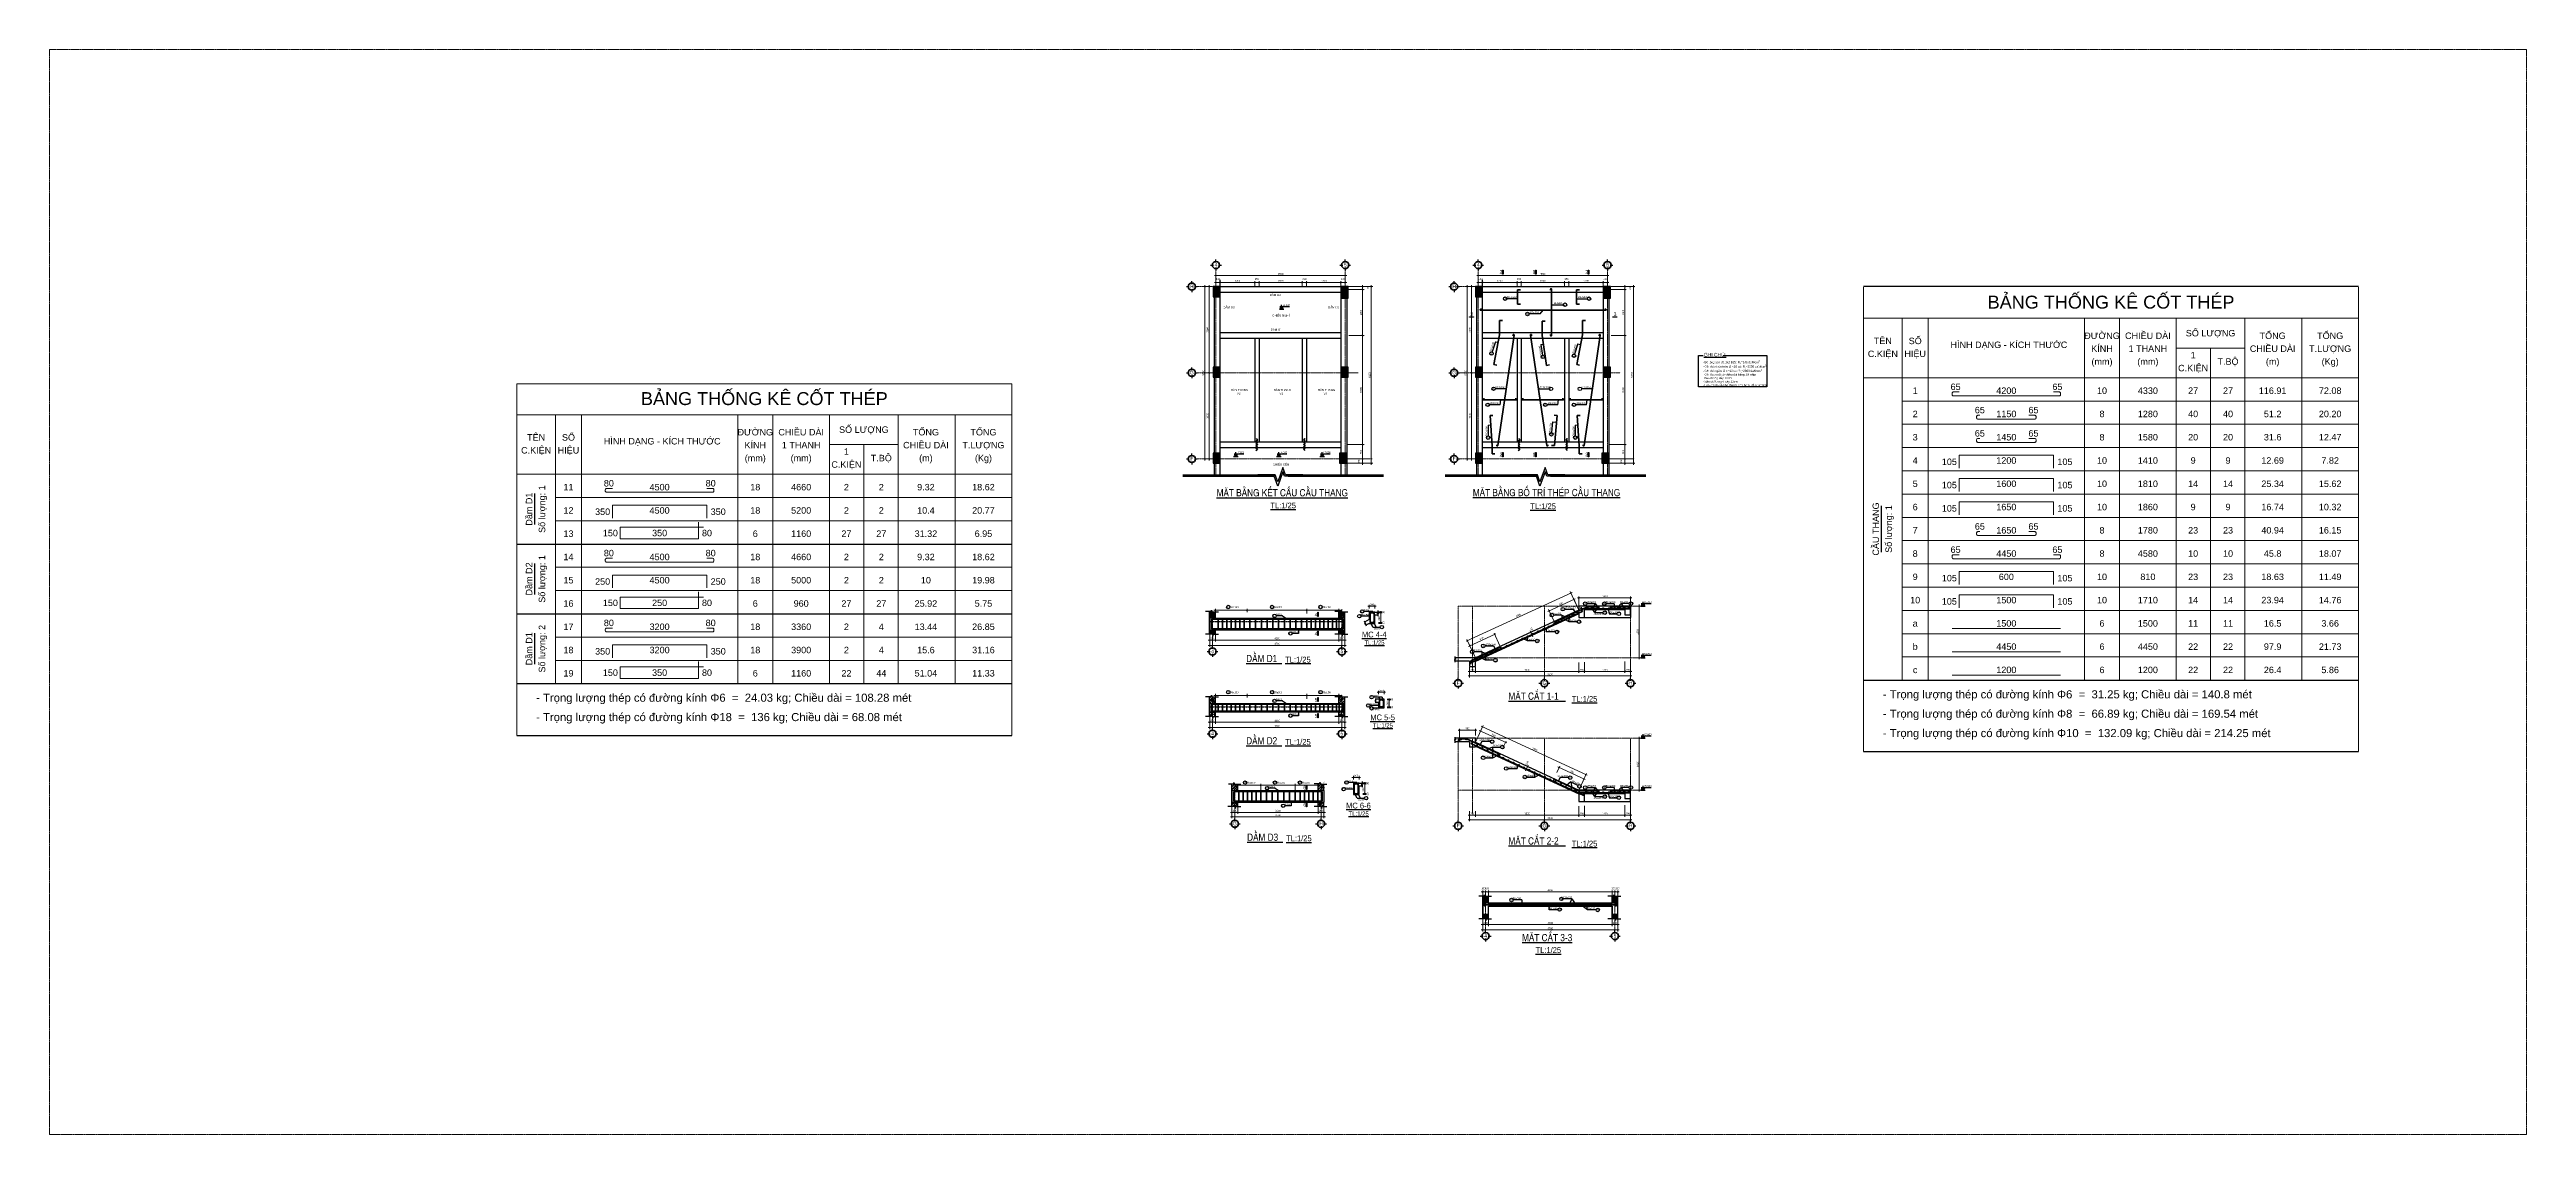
# Model space of a CAD drawing. Header units: inches. Extents: x 144294 to 230514, y 74821 to 112587.
import ezdxf
from ezdxf.enums import TextEntityAlignment as Align

# ---------------------------------------------------------------- set-up
doc = ezdxf.new("R2010")
doc.units = ezdxf.units.IN
doc.header["$LTSCALE"] = 3.5
doc.header["$MEASUREMENT"] = 0
for name, pattern in [('CENTERX2', [4, 2.5, -0.5, 0.5, -0.5]), ('DASHEDX2', [1.5, 1, -0.5]), ('HIDDENX2', [0.75, 0.5, -0.25])]:
    doc.linetypes.add(name, pattern=pattern)
for name, color, linetype, lineweight in [('5.TRUC', 1, 'CENTERX2', 9), ('Bao', 2, 'Continuous', 0), ('lop1', 7, 'Continuous', 30), ('lop2', 2, 'Continuous', 50), ('lop3', 5, 'Continuous', 60), ('lop4', 6, 'Continuous', 40), ('NetMo', 9, 'HIDDENX2', 0), ('Steel', 4, 'Continuous', 0), ('TextThep', 7, 'Continuous', 0), ('VONGTRON', 7, 'Continuous', 35)]:
    doc.layers.add(name, color=color, linetype=linetype, lineweight=lineweight)
for name, color, linetype in [('cot', 1, 'Continuous'), ('duongkichthuoc', 4, 'Continuous'), ('Net thay', 140, 'Continuous'), ('NETDUTDUT', 4, 'DASHEDX2'), ('phong', 2, 'Continuous'), ('text', 3, 'Continuous')]:
    doc.layers.add(name, color=color, linetype=linetype)
doc.styles.add('CHU', font='VHELVCN0.TTF')
doc.styles.add('Helve-Condense', font='VHELVCN0.TTF')
doc.styles.add('Hoa', font='microsslv.ttf')
doc.styles.add('Text.Helve-condense', font='VHELVCN0.TTF')
doc.styles.add('Thuong', font='microsslv.ttf')
doc.styles.add('VN-VNI', font='VAVON_.TTF')
doc.dimstyles.new('TL25', dxfattribs={"dimscale": 25, "dimtxt": 2.5, "dimasz": 2, "dimexe": 2, "dimexo": 1, "dimgap": 1, "dimtad": 1, "dimdec": 0, "dimzin": 0, "dimdsep": 46, "dimtxsty": 'Helve-Condense', "dimblk": 'ARCHTICK', "dimcen": 2, "dimdle": 2, "dimclrd": 4, "dimclre": 4, "dimclrt": 4, "dimadec": 0, "dimazin": 0, "dimtfac": 0.004, "dimtdec": 0, "dimtmove": 2, "dimatfit": 3, "dimfxl": 1, "dimtolj": 1, "dimtzin": 0, "dimlwd": 9, "dimlwe": 13, "dimarcsym": 1})

# ---------------------------------------------------------------- blocks, each defined once
blk = doc.blocks.new('_ArchTick')
at = {"color": 0, "linetype": 'ByBlock', "const_width": 0.15}
blk.add_lwpolyline([(-0.5, -0.5), (0.5, 0.5)], dxfattribs=at)
blk = doc.blocks.new('*D10')
at = {"layer": 'DEFPOINTS', "color": 0, "transparency": 16777216}
for p in [(190429, 93206), (190229, 93106), (190429, 93106)]:
    blk.add_point(p, dxfattribs=at)
at = {"layer": 'duongkichthuoc', "color": 4, "linetype": 'Continuous', "lineweight": 9, "transparency": 16777216}
blk.add_line((190179, 93206), (190479, 93206), dxfattribs=at)
at = {"layer": 'duongkichthuoc', "color": 4, "linetype": 'Continuous', "lineweight": 13, "transparency": 16777216}
for p, q in [((190229, 93131), (190229, 93256)), ((190429, 93131), (190429, 93256))]:
    blk.add_line(p, q, dxfattribs=at)
at = {"layer": 'duongkichthuoc', "color": 4, "lineweight": 9, "transparency": 16777216, "xscale": 50, "yscale": 50, "zscale": 50, "rotation": 180}
blk.add_blockref('_ArchTick', (190229, 93206), dxfattribs=at)
at = {"layer": 'duongkichthuoc', "color": 4, "lineweight": 9, "transparency": 16777216, "xscale": 50, "yscale": 50, "zscale": 50}
blk.add_blockref('_ArchTick', (190429, 93206), dxfattribs=at)
at = {"layer": 'duongkichthuoc', "color": 4, "transparency": 16777216, "insert": (190329, 93263), "char_height": 62.5, "attachment_point": 5, "style": 'Helve-Condense'}
blk.add_mtext('\\A1;200', dxfattribs=at)
blk = doc.blocks.new('*D11')
at = {"layer": 'DEFPOINTS', "color": 0, "transparency": 16777216}
for p in [(190531, 93013), (190531, 92983), (190630, 92983)]:
    blk.add_point(p, dxfattribs=at)
at = {"layer": 'duongkichthuoc', "color": 4, "linetype": 'Continuous', "lineweight": 13, "transparency": 16777216}
for p, q in [((190556, 93013), (190680, 93013)), ((190556, 92983), (190680, 92983))]:
    blk.add_line(p, q, dxfattribs=at)
at = {"layer": 'duongkichthuoc', "color": 4, "linetype": 'Continuous', "lineweight": 9, "transparency": 16777216}
blk.add_line((190630, 93013), (190630, 92983), dxfattribs=at)
at = {"layer": 'duongkichthuoc', "color": 4, "transparency": 16777216, "insert": (190727, 92998), "char_height": 62.5, "attachment_point": 5, "rotation": 90, "style": 'Helve-Condense'}
blk.add_mtext('\\A1;30', dxfattribs=at)
blk = doc.blocks.new('*D12')
at = {"layer": 'DEFPOINTS', "color": 0, "transparency": 16777216}
for p in [(190529, 92643), (190531, 92613), (190630, 92613)]:
    blk.add_point(p, dxfattribs=at)
at = {"layer": 'duongkichthuoc', "color": 4, "linetype": 'Continuous', "lineweight": 13, "transparency": 16777216}
for p, q in [((190554, 92643), (190680, 92643)), ((190556, 92613), (190680, 92613))]:
    blk.add_line(p, q, dxfattribs=at)
at = {"layer": 'duongkichthuoc', "color": 4, "linetype": 'Continuous', "lineweight": 9, "transparency": 16777216}
blk.add_line((190630, 92643), (190630, 92613), dxfattribs=at)
at = {"layer": 'duongkichthuoc', "color": 4, "transparency": 16777216, "insert": (190728, 92628), "char_height": 62.5, "attachment_point": 5, "rotation": 90, "style": 'Helve-Condense'}
blk.add_mtext('\\A1;30', dxfattribs=at)
blk = doc.blocks.new('CAO TRINH 1')
at = {"linetype": 'Continuous'}
blk.add_hatch(color=1, dxfattribs=at).paths.add_polyline_path([(560, 200), (320, 200), (320, 0)])
at = {"color": 1, "linetype": 'Continuous'}
for p, q in [((0, 0), (640, 0)), ((80, 360), (1444, 360)), ((80, 200), (560, 200)), ((80, 200), (320, 0)), ((320, 0), (320, 600)), ((560, 200), (320, 0))]:
    blk.add_line(p, q, dxfattribs=at)
at = {"color": 2, "style": 'VN-VNI'}
blk.add_attdef('%%P0.000', (435, 427), '', height=200, dxfattribs=at)
blk = doc.blocks.new('*D14')
at = {"layer": 'DEFPOINTS', "color": 0, "transparency": 16777216}
for p in [(184897, 104334), (189397, 104716), (189397, 104334)]:
    blk.add_point(p, dxfattribs=at)
at = {"layer": 'duongkichthuoc', "color": 4, "linetype": 'Continuous', "lineweight": 9, "transparency": 16777216}
blk.add_line((184847, 104716), (189447, 104716), dxfattribs=at)
at = {"layer": 'duongkichthuoc', "color": 4, "linetype": 'Continuous', "lineweight": 13, "transparency": 16777216}
for p, q in [((184897, 104359), (184897, 104766)), ((189397, 104359), (189397, 104766))]:
    blk.add_line(p, q, dxfattribs=at)
at = {"layer": 'duongkichthuoc', "color": 4, "lineweight": 9, "transparency": 16777216, "xscale": 50, "yscale": 50, "zscale": 50, "rotation": 180}
blk.add_blockref('_ArchTick', (184897, 104716), dxfattribs=at)
at = {"layer": 'duongkichthuoc', "color": 4, "lineweight": 9, "transparency": 16777216, "xscale": 50, "yscale": 50, "zscale": 50}
blk.add_blockref('_ArchTick', (189397, 104716), dxfattribs=at)
at = {"layer": 'duongkichthuoc', "color": 4, "transparency": 16777216, "insert": (187147, 104773), "char_height": 62.5, "attachment_point": 5, "style": 'Helve-Condense'}
blk.add_mtext('\\A1;4500', dxfattribs=at)
blk = doc.blocks.new('*D15')
at = {"layer": 'DEFPOINTS', "color": 0, "transparency": 16777216}
for p in [(189497, 102634), (189447, 98834), (190001, 98834)]:
    blk.add_point(p, dxfattribs=at)
at = {"layer": 'duongkichthuoc', "color": 4, "linetype": 'Continuous', "lineweight": 13, "transparency": 16777216}
for p, q in [((189522, 102634), (190051, 102634)), ((189472, 98834), (190051, 98834))]:
    blk.add_line(p, q, dxfattribs=at)
at = {"layer": 'duongkichthuoc', "color": 4, "linetype": 'Continuous', "lineweight": 9, "transparency": 16777216}
blk.add_line((190001, 102684), (190001, 98784), dxfattribs=at)
at = {"layer": 'duongkichthuoc', "color": 4, "lineweight": 9, "transparency": 16777216, "xscale": 50, "yscale": 50, "zscale": 50}
for p, rotation in [((190001, 102634), 90), ((190001, 98834), 270)]:
    blk.add_blockref('_ArchTick', p, dxfattribs=dict(at, rotation=rotation))
at = {"layer": 'duongkichthuoc', "color": 4, "transparency": 16777216, "insert": (189944, 100734), "char_height": 62.5, "attachment_point": 5, "rotation": 90, "style": 'Helve-Condense'}
blk.add_mtext('\\A1;3800', dxfattribs=at)
blk = doc.blocks.new('*D16')
at = {"layer": 'DEFPOINTS', "color": 0, "transparency": 16777216}
for p in [(189497, 104234), (190001, 104234), (189522, 102634)]:
    blk.add_point(p, dxfattribs=at)
at = {"layer": 'duongkichthuoc', "color": 4, "linetype": 'Continuous', "lineweight": 13, "transparency": 16777216}
for p, q in [((189522, 104234), (190051, 104234)), ((189547, 102634), (190051, 102634))]:
    blk.add_line(p, q, dxfattribs=at)
at = {"layer": 'duongkichthuoc', "color": 4, "linetype": 'Continuous', "lineweight": 9, "transparency": 16777216}
blk.add_line((190001, 102584), (190001, 104284), dxfattribs=at)
at = {"layer": 'duongkichthuoc', "color": 4, "lineweight": 9, "transparency": 16777216, "xscale": 50, "yscale": 50, "zscale": 50}
for p, rotation in [((190001, 104234), 90), ((190001, 102634), 270)]:
    blk.add_blockref('_ArchTick', p, dxfattribs=dict(at, rotation=rotation))
at = {"layer": 'duongkichthuoc', "color": 4, "transparency": 16777216, "insert": (189944, 103434), "char_height": 62.5, "attachment_point": 5, "rotation": 90, "style": 'Helve-Condense'}
blk.add_mtext('\\A1;1600', dxfattribs=at)
blk = doc.blocks.new('*D17')
at = {"layer": 'DEFPOINTS', "color": 0, "transparency": 16777216}
for p in [(189497, 104334), (189522, 104234), (190001, 104234)]:
    blk.add_point(p, dxfattribs=at)
at = {"layer": 'duongkichthuoc', "color": 4, "linetype": 'Continuous', "lineweight": 13, "transparency": 16777216}
for p, q in [((189522, 104334), (190051, 104334)), ((189547, 104234), (190051, 104234))]:
    blk.add_line(p, q, dxfattribs=at)
at = {"layer": 'duongkichthuoc', "color": 4, "linetype": 'Continuous', "lineweight": 9, "transparency": 16777216}
blk.add_line((190001, 104384), (190001, 104184), dxfattribs=at)
at = {"layer": 'duongkichthuoc', "color": 4, "lineweight": 9, "transparency": 16777216, "xscale": 50, "yscale": 50, "zscale": 50}
for p, rotation in [((190001, 104334), 90), ((190001, 104234), 270)]:
    blk.add_blockref('_ArchTick', p, dxfattribs=dict(at, rotation=rotation))
at = {"layer": 'duongkichthuoc', "color": 4, "transparency": 16777216, "insert": (190184, 104284), "char_height": 62.5, "attachment_point": 5, "rotation": 90, "style": 'Helve-Condense'}
blk.add_mtext('\\A1;100', dxfattribs=at)
blk = doc.blocks.new('*D18')
at = {"layer": 'DEFPOINTS', "color": 0, "transparency": 16777216}
for p in [(189497, 104334), (189447, 98184), (190304, 98184)]:
    blk.add_point(p, dxfattribs=at)
at = {"layer": 'duongkichthuoc', "color": 4, "linetype": 'Continuous', "lineweight": 13, "transparency": 16777216}
for p, q in [((189522, 104334), (190354, 104334)), ((189472, 98184), (190354, 98184))]:
    blk.add_line(p, q, dxfattribs=at)
at = {"layer": 'duongkichthuoc', "color": 4, "linetype": 'Continuous', "lineweight": 9, "transparency": 16777216}
blk.add_line((190304, 104384), (190304, 98134), dxfattribs=at)
at = {"layer": 'duongkichthuoc', "color": 4, "lineweight": 9, "transparency": 16777216, "xscale": 50, "yscale": 50, "zscale": 50}
for p, rotation in [((190304, 104334), 90), ((190304, 98184), 270)]:
    blk.add_blockref('_ArchTick', p, dxfattribs=dict(at, rotation=rotation))
at = {"layer": 'duongkichthuoc', "color": 4, "transparency": 16777216, "insert": (190247, 101259), "char_height": 62.5, "attachment_point": 5, "rotation": 90, "style": 'Helve-Condense'}
blk.add_mtext('\\A1;6150', dxfattribs=at)
blk = doc.blocks.new('*D19')
at = {"layer": 'DEFPOINTS', "color": 0, "transparency": 16777216}
for p in [(185047, 104334), (186247, 104477), (186247, 104334)]:
    blk.add_point(p, dxfattribs=at)
at = {"layer": 'duongkichthuoc', "color": 4, "linetype": 'Continuous', "lineweight": 9, "transparency": 16777216}
blk.add_line((184997, 104477), (186297, 104477), dxfattribs=at)
at = {"layer": 'duongkichthuoc', "color": 4, "linetype": 'Continuous', "lineweight": 13, "transparency": 16777216}
for p, q in [((185047, 104359), (185047, 104527)), ((186247, 104359), (186247, 104527))]:
    blk.add_line(p, q, dxfattribs=at)
at = {"layer": 'duongkichthuoc', "color": 4, "lineweight": 9, "transparency": 16777216, "xscale": 50, "yscale": 50, "zscale": 50, "rotation": 180}
blk.add_blockref('_ArchTick', (185047, 104477), dxfattribs=at)
at = {"layer": 'duongkichthuoc', "color": 4, "lineweight": 9, "transparency": 16777216, "xscale": 50, "yscale": 50, "zscale": 50}
blk.add_blockref('_ArchTick', (186247, 104477), dxfattribs=at)
at = {"layer": 'duongkichthuoc', "color": 4, "transparency": 16777216, "insert": (185647, 104534), "char_height": 62.5, "attachment_point": 5, "style": 'Helve-Condense'}
blk.add_mtext('\\A1;1200', dxfattribs=at)
blk = doc.blocks.new('*D20')
at = {"layer": 'DEFPOINTS', "color": 0, "transparency": 16777216}
for p in [(186247, 104334), (186397, 104477), (186397, 104334)]:
    blk.add_point(p, dxfattribs=at)
at = {"layer": 'duongkichthuoc', "color": 4, "linetype": 'Continuous', "lineweight": 9, "transparency": 16777216}
blk.add_line((186197, 104477), (186447, 104477), dxfattribs=at)
at = {"layer": 'duongkichthuoc', "color": 4, "linetype": 'Continuous', "lineweight": 13, "transparency": 16777216}
for p, q in [((186247, 104359), (186247, 104527)), ((186397, 104359), (186397, 104527))]:
    blk.add_line(p, q, dxfattribs=at)
at = {"layer": 'duongkichthuoc', "color": 4, "lineweight": 9, "transparency": 16777216, "xscale": 50, "yscale": 50, "zscale": 50, "rotation": 180}
blk.add_blockref('_ArchTick', (186247, 104477), dxfattribs=at)
at = {"layer": 'duongkichthuoc', "color": 4, "lineweight": 9, "transparency": 16777216, "xscale": 50, "yscale": 50, "zscale": 50}
blk.add_blockref('_ArchTick', (186397, 104477), dxfattribs=at)
at = {"layer": 'duongkichthuoc', "color": 4, "transparency": 16777216, "insert": (186322, 104597), "char_height": 62.5, "attachment_point": 5, "style": 'Helve-Condense'}
blk.add_mtext('\\A1;150', dxfattribs=at)
blk = doc.blocks.new('*D21')
at = {"layer": 'DEFPOINTS', "color": 0, "transparency": 16777216}
for p in [(186397, 104334), (187897, 104477), (187897, 104334)]:
    blk.add_point(p, dxfattribs=at)
at = {"layer": 'duongkichthuoc', "color": 4, "linetype": 'Continuous', "lineweight": 9, "transparency": 16777216}
blk.add_line((186347, 104477), (187947, 104477), dxfattribs=at)
at = {"layer": 'duongkichthuoc', "color": 4, "linetype": 'Continuous', "lineweight": 13, "transparency": 16777216}
for p, q in [((186397, 104359), (186397, 104527)), ((187897, 104359), (187897, 104527))]:
    blk.add_line(p, q, dxfattribs=at)
at = {"layer": 'duongkichthuoc', "color": 4, "lineweight": 9, "transparency": 16777216, "xscale": 50, "yscale": 50, "zscale": 50, "rotation": 180}
blk.add_blockref('_ArchTick', (186397, 104477), dxfattribs=at)
at = {"layer": 'duongkichthuoc', "color": 4, "lineweight": 9, "transparency": 16777216, "xscale": 50, "yscale": 50, "zscale": 50}
blk.add_blockref('_ArchTick', (187897, 104477), dxfattribs=at)
at = {"layer": 'duongkichthuoc', "color": 4, "transparency": 16777216, "insert": (187147, 104534), "char_height": 62.5, "attachment_point": 5, "style": 'Helve-Condense'}
blk.add_mtext('\\A1;1500', dxfattribs=at)
blk = doc.blocks.new('*D22')
at = {"layer": 'DEFPOINTS', "color": 0, "transparency": 16777216}
for p in [(187897, 104334), (188047, 104477), (188047, 104334)]:
    blk.add_point(p, dxfattribs=at)
at = {"layer": 'duongkichthuoc', "color": 4, "linetype": 'Continuous', "lineweight": 9, "transparency": 16777216}
blk.add_line((187847, 104477), (188097, 104477), dxfattribs=at)
at = {"layer": 'duongkichthuoc', "color": 4, "linetype": 'Continuous', "lineweight": 13, "transparency": 16777216}
for p, q in [((187897, 104359), (187897, 104527)), ((188047, 104359), (188047, 104527))]:
    blk.add_line(p, q, dxfattribs=at)
at = {"layer": 'duongkichthuoc', "color": 4, "lineweight": 9, "transparency": 16777216, "xscale": 50, "yscale": 50, "zscale": 50, "rotation": 180}
blk.add_blockref('_ArchTick', (187897, 104477), dxfattribs=at)
at = {"layer": 'duongkichthuoc', "color": 4, "lineweight": 9, "transparency": 16777216, "xscale": 50, "yscale": 50, "zscale": 50}
blk.add_blockref('_ArchTick', (188047, 104477), dxfattribs=at)
at = {"layer": 'duongkichthuoc', "color": 4, "transparency": 16777216, "insert": (187972, 104597), "char_height": 62.5, "attachment_point": 5, "style": 'Helve-Condense'}
blk.add_mtext('\\A1;150', dxfattribs=at)
blk = doc.blocks.new('*D23')
at = {"layer": 'DEFPOINTS', "color": 0, "transparency": 16777216}
for p in [(188047, 104334), (189247, 104477), (189247, 104334)]:
    blk.add_point(p, dxfattribs=at)
at = {"layer": 'duongkichthuoc', "color": 4, "linetype": 'Continuous', "lineweight": 9, "transparency": 16777216}
blk.add_line((187997, 104477), (189297, 104477), dxfattribs=at)
at = {"layer": 'duongkichthuoc', "color": 4, "linetype": 'Continuous', "lineweight": 13, "transparency": 16777216}
for p, q in [((188047, 104359), (188047, 104527)), ((189247, 104359), (189247, 104527))]:
    blk.add_line(p, q, dxfattribs=at)
at = {"layer": 'duongkichthuoc', "color": 4, "lineweight": 9, "transparency": 16777216, "xscale": 50, "yscale": 50, "zscale": 50, "rotation": 180}
blk.add_blockref('_ArchTick', (188047, 104477), dxfattribs=at)
at = {"layer": 'duongkichthuoc', "color": 4, "lineweight": 9, "transparency": 16777216, "xscale": 50, "yscale": 50, "zscale": 50}
blk.add_blockref('_ArchTick', (189247, 104477), dxfattribs=at)
at = {"layer": 'duongkichthuoc', "color": 4, "transparency": 16777216, "insert": (188647, 104534), "char_height": 62.5, "attachment_point": 5, "style": 'Helve-Condense'}
blk.add_mtext('\\A1;1200', dxfattribs=at)
blk = doc.blocks.new('*D24')
at = {"layer": 'DEFPOINTS', "color": 0, "transparency": 16777216}
for p in [(189247, 104334), (189397, 104477), (189397, 104334)]:
    blk.add_point(p, dxfattribs=at)
at = {"layer": 'duongkichthuoc', "color": 4, "linetype": 'Continuous', "lineweight": 9, "transparency": 16777216}
blk.add_line((189197, 104477), (189447, 104477), dxfattribs=at)
at = {"layer": 'duongkichthuoc', "color": 4, "linetype": 'Continuous', "lineweight": 13, "transparency": 16777216}
for p, q in [((189247, 104359), (189247, 104527)), ((189397, 104359), (189397, 104527))]:
    blk.add_line(p, q, dxfattribs=at)
at = {"layer": 'duongkichthuoc', "color": 4, "lineweight": 9, "transparency": 16777216, "xscale": 50, "yscale": 50, "zscale": 50, "rotation": 180}
blk.add_blockref('_ArchTick', (189247, 104477), dxfattribs=at)
at = {"layer": 'duongkichthuoc', "color": 4, "lineweight": 9, "transparency": 16777216, "xscale": 50, "yscale": 50, "zscale": 50}
blk.add_blockref('_ArchTick', (189397, 104477), dxfattribs=at)
at = {"layer": 'duongkichthuoc', "color": 4, "transparency": 16777216, "insert": (189322, 104597), "char_height": 62.5, "attachment_point": 5, "style": 'Helve-Condense'}
blk.add_mtext('\\A1;150', dxfattribs=at)
blk = doc.blocks.new('*D25')
at = {"layer": 'DEFPOINTS', "color": 0, "transparency": 16777216}
for p in [(184897, 104477), (184897, 104334), (185047, 104334)]:
    blk.add_point(p, dxfattribs=at)
at = {"layer": 'duongkichthuoc', "color": 4, "linetype": 'Continuous', "lineweight": 9, "transparency": 16777216}
blk.add_line((185097, 104477), (184847, 104477), dxfattribs=at)
at = {"layer": 'duongkichthuoc', "color": 4, "linetype": 'Continuous', "lineweight": 13, "transparency": 16777216}
for p, q in [((184897, 104359), (184897, 104527)), ((185047, 104359), (185047, 104527))]:
    blk.add_line(p, q, dxfattribs=at)
at = {"layer": 'duongkichthuoc', "color": 4, "lineweight": 9, "transparency": 16777216, "xscale": 50, "yscale": 50, "zscale": 50, "rotation": 180}
blk.add_blockref('_ArchTick', (184897, 104477), dxfattribs=at)
at = {"layer": 'duongkichthuoc', "color": 4, "lineweight": 9, "transparency": 16777216, "xscale": 50, "yscale": 50, "zscale": 50}
blk.add_blockref('_ArchTick', (185047, 104477), dxfattribs=at)
at = {"layer": 'duongkichthuoc', "color": 4, "transparency": 16777216, "insert": (184972, 104597), "char_height": 62.5, "attachment_point": 5, "style": 'Helve-Condense'}
blk.add_mtext('\\A1;150', dxfattribs=at)
blk = doc.blocks.new('*D37')
at = {"layer": 'DEFPOINTS', "color": 0, "transparency": 16777216}
for p in [(194026, 104334), (198526, 104716), (198526, 104334)]:
    blk.add_point(p, dxfattribs=at)
at = {"layer": 'duongkichthuoc', "color": 4, "linetype": 'Continuous', "lineweight": 9, "transparency": 16777216}
blk.add_line((193976, 104716), (198576, 104716), dxfattribs=at)
at = {"layer": 'duongkichthuoc', "color": 4, "linetype": 'Continuous', "lineweight": 13, "transparency": 16777216}
for p, q in [((194026, 104359), (194026, 104766)), ((198526, 104359), (198526, 104766))]:
    blk.add_line(p, q, dxfattribs=at)
at = {"layer": 'duongkichthuoc', "color": 4, "lineweight": 9, "transparency": 16777216, "xscale": 50, "yscale": 50, "zscale": 50, "rotation": 180}
blk.add_blockref('_ArchTick', (194026, 104716), dxfattribs=at)
at = {"layer": 'duongkichthuoc', "color": 4, "lineweight": 9, "transparency": 16777216, "xscale": 50, "yscale": 50, "zscale": 50}
blk.add_blockref('_ArchTick', (198526, 104716), dxfattribs=at)
at = {"layer": 'duongkichthuoc', "color": 4, "transparency": 16777216, "insert": (196276, 104773), "char_height": 62.5, "attachment_point": 5, "style": 'Helve-Condense'}
blk.add_mtext('\\A1;4500', dxfattribs=at)
blk = doc.blocks.new('*D30')
at = {"layer": 'DEFPOINTS', "color": 0, "transparency": 16777216}
for p in [(198626, 102634), (198576, 98834), (199131, 98834)]:
    blk.add_point(p, dxfattribs=at)
at = {"layer": 'duongkichthuoc', "color": 4, "linetype": 'Continuous', "lineweight": 13, "transparency": 16777216}
for p, q in [((198651, 102634), (199181, 102634)), ((198601, 98834), (199181, 98834))]:
    blk.add_line(p, q, dxfattribs=at)
at = {"layer": 'duongkichthuoc', "color": 4, "linetype": 'Continuous', "lineweight": 9, "transparency": 16777216}
blk.add_line((199131, 102684), (199131, 98784), dxfattribs=at)
at = {"layer": 'duongkichthuoc', "color": 4, "lineweight": 9, "transparency": 16777216, "xscale": 50, "yscale": 50, "zscale": 50}
for p, rotation in [((199131, 102634), 90), ((199131, 98834), 270)]:
    blk.add_blockref('_ArchTick', p, dxfattribs=dict(at, rotation=rotation))
at = {"layer": 'duongkichthuoc', "color": 4, "transparency": 16777216, "insert": (199074, 100734), "char_height": 62.5, "attachment_point": 5, "rotation": 90, "style": 'Helve-Condense'}
blk.add_mtext('\\A1;3800', dxfattribs=at)
blk = doc.blocks.new('*D26')
at = {"layer": 'DEFPOINTS', "color": 0, "transparency": 16777216}
for p in [(198626, 104234), (199131, 104234), (198651, 102634)]:
    blk.add_point(p, dxfattribs=at)
at = {"layer": 'duongkichthuoc', "color": 4, "linetype": 'Continuous', "lineweight": 13, "transparency": 16777216}
for p, q in [((198651, 104234), (199181, 104234)), ((198676, 102634), (199181, 102634))]:
    blk.add_line(p, q, dxfattribs=at)
at = {"layer": 'duongkichthuoc', "color": 4, "linetype": 'Continuous', "lineweight": 9, "transparency": 16777216}
blk.add_line((199131, 102584), (199131, 104284), dxfattribs=at)
at = {"layer": 'duongkichthuoc', "color": 4, "lineweight": 9, "transparency": 16777216, "xscale": 50, "yscale": 50, "zscale": 50}
for p, rotation in [((199131, 104234), 90), ((199131, 102634), 270)]:
    blk.add_blockref('_ArchTick', p, dxfattribs=dict(at, rotation=rotation))
at = {"layer": 'duongkichthuoc', "color": 4, "transparency": 16777216, "insert": (199074, 103434), "char_height": 62.5, "attachment_point": 5, "rotation": 90, "style": 'Helve-Condense'}
blk.add_mtext('\\A1;1600', dxfattribs=at)
blk = doc.blocks.new('*D31')
at = {"layer": 'DEFPOINTS', "color": 0, "transparency": 16777216}
for p in [(198626, 104334), (198651, 104234), (199131, 104234)]:
    blk.add_point(p, dxfattribs=at)
at = {"layer": 'duongkichthuoc', "color": 4, "linetype": 'Continuous', "lineweight": 13, "transparency": 16777216}
for p, q in [((198651, 104334), (199181, 104334)), ((198676, 104234), (199181, 104234))]:
    blk.add_line(p, q, dxfattribs=at)
at = {"layer": 'duongkichthuoc', "color": 4, "linetype": 'Continuous', "lineweight": 9, "transparency": 16777216}
blk.add_line((199131, 104384), (199131, 104184), dxfattribs=at)
at = {"layer": 'duongkichthuoc', "color": 4, "lineweight": 9, "transparency": 16777216, "xscale": 50, "yscale": 50, "zscale": 50}
for p, rotation in [((199131, 104334), 90), ((199131, 104234), 270)]:
    blk.add_blockref('_ArchTick', p, dxfattribs=dict(at, rotation=rotation))
at = {"layer": 'duongkichthuoc', "color": 4, "transparency": 16777216, "insert": (199314, 104284), "char_height": 62.5, "attachment_point": 5, "rotation": 90, "style": 'Helve-Condense'}
blk.add_mtext('\\A1;100', dxfattribs=at)
blk = doc.blocks.new('*D32')
at = {"layer": 'DEFPOINTS', "color": 0, "transparency": 16777216}
for p in [(198626, 104334), (198576, 98184), (199433, 98184)]:
    blk.add_point(p, dxfattribs=at)
at = {"layer": 'duongkichthuoc', "color": 4, "linetype": 'Continuous', "lineweight": 13, "transparency": 16777216}
for p, q in [((198651, 104334), (199483, 104334)), ((198601, 98184), (199483, 98184))]:
    blk.add_line(p, q, dxfattribs=at)
at = {"layer": 'duongkichthuoc', "color": 4, "linetype": 'Continuous', "lineweight": 9, "transparency": 16777216}
blk.add_line((199433, 104384), (199433, 98134), dxfattribs=at)
at = {"layer": 'duongkichthuoc', "color": 4, "lineweight": 9, "transparency": 16777216, "xscale": 50, "yscale": 50, "zscale": 50}
for p, rotation in [((199433, 104334), 90), ((199433, 98184), 270)]:
    blk.add_blockref('_ArchTick', p, dxfattribs=dict(at, rotation=rotation))
at = {"layer": 'duongkichthuoc', "color": 4, "transparency": 16777216, "insert": (199376, 101259), "char_height": 62.5, "attachment_point": 5, "rotation": 90, "style": 'Helve-Condense'}
blk.add_mtext('\\A1;6150', dxfattribs=at)
blk = doc.blocks.new('*D33')
at = {"layer": 'DEFPOINTS', "color": 0, "transparency": 16777216}
for p in [(194176, 104334), (195376, 104477), (195376, 104334)]:
    blk.add_point(p, dxfattribs=at)
at = {"layer": 'duongkichthuoc', "color": 4, "linetype": 'Continuous', "lineweight": 9, "transparency": 16777216}
blk.add_line((194126, 104477), (195426, 104477), dxfattribs=at)
at = {"layer": 'duongkichthuoc', "color": 4, "linetype": 'Continuous', "lineweight": 13, "transparency": 16777216}
for p, q in [((194176, 104359), (194176, 104527)), ((195376, 104359), (195376, 104527))]:
    blk.add_line(p, q, dxfattribs=at)
at = {"layer": 'duongkichthuoc', "color": 4, "lineweight": 9, "transparency": 16777216, "xscale": 50, "yscale": 50, "zscale": 50, "rotation": 180}
blk.add_blockref('_ArchTick', (194176, 104477), dxfattribs=at)
at = {"layer": 'duongkichthuoc', "color": 4, "lineweight": 9, "transparency": 16777216, "xscale": 50, "yscale": 50, "zscale": 50}
blk.add_blockref('_ArchTick', (195376, 104477), dxfattribs=at)
at = {"layer": 'duongkichthuoc', "color": 4, "transparency": 16777216, "insert": (194776, 104534), "char_height": 62.5, "attachment_point": 5, "style": 'Helve-Condense'}
blk.add_mtext('\\A1;1200', dxfattribs=at)
blk = doc.blocks.new('*D27')
at = {"layer": 'DEFPOINTS', "color": 0, "transparency": 16777216}
for p in [(195376, 104334), (195526, 104477), (195526, 104334)]:
    blk.add_point(p, dxfattribs=at)
at = {"layer": 'duongkichthuoc', "color": 4, "linetype": 'Continuous', "lineweight": 9, "transparency": 16777216}
blk.add_line((195326, 104477), (195576, 104477), dxfattribs=at)
at = {"layer": 'duongkichthuoc', "color": 4, "linetype": 'Continuous', "lineweight": 13, "transparency": 16777216}
for p, q in [((195376, 104359), (195376, 104527)), ((195526, 104359), (195526, 104527))]:
    blk.add_line(p, q, dxfattribs=at)
at = {"layer": 'duongkichthuoc', "color": 4, "lineweight": 9, "transparency": 16777216, "xscale": 50, "yscale": 50, "zscale": 50, "rotation": 180}
blk.add_blockref('_ArchTick', (195376, 104477), dxfattribs=at)
at = {"layer": 'duongkichthuoc', "color": 4, "lineweight": 9, "transparency": 16777216, "xscale": 50, "yscale": 50, "zscale": 50}
blk.add_blockref('_ArchTick', (195526, 104477), dxfattribs=at)
at = {"layer": 'duongkichthuoc', "color": 4, "transparency": 16777216, "insert": (195451, 104597), "char_height": 62.5, "attachment_point": 5, "style": 'Helve-Condense'}
blk.add_mtext('\\A1;150', dxfattribs=at)
blk = doc.blocks.new('*D28')
at = {"layer": 'DEFPOINTS', "color": 0, "transparency": 16777216}
for p in [(195526, 104334), (197026, 104477), (197026, 104334)]:
    blk.add_point(p, dxfattribs=at)
at = {"layer": 'duongkichthuoc', "color": 4, "linetype": 'Continuous', "lineweight": 9, "transparency": 16777216}
blk.add_line((195476, 104477), (197076, 104477), dxfattribs=at)
at = {"layer": 'duongkichthuoc', "color": 4, "linetype": 'Continuous', "lineweight": 13, "transparency": 16777216}
for p, q in [((195526, 104359), (195526, 104527)), ((197026, 104359), (197026, 104527))]:
    blk.add_line(p, q, dxfattribs=at)
at = {"layer": 'duongkichthuoc', "color": 4, "lineweight": 9, "transparency": 16777216, "xscale": 50, "yscale": 50, "zscale": 50, "rotation": 180}
blk.add_blockref('_ArchTick', (195526, 104477), dxfattribs=at)
at = {"layer": 'duongkichthuoc', "color": 4, "lineweight": 9, "transparency": 16777216, "xscale": 50, "yscale": 50, "zscale": 50}
blk.add_blockref('_ArchTick', (197026, 104477), dxfattribs=at)
at = {"layer": 'duongkichthuoc', "color": 4, "transparency": 16777216, "insert": (196276, 104534), "char_height": 62.5, "attachment_point": 5, "style": 'Helve-Condense'}
blk.add_mtext('\\A1;1500', dxfattribs=at)
blk = doc.blocks.new('*D29')
at = {"layer": 'DEFPOINTS', "color": 0, "transparency": 16777216}
for p in [(197026, 104334), (197176, 104477), (197176, 104334)]:
    blk.add_point(p, dxfattribs=at)
at = {"layer": 'duongkichthuoc', "color": 4, "linetype": 'Continuous', "lineweight": 9, "transparency": 16777216}
blk.add_line((196976, 104477), (197226, 104477), dxfattribs=at)
at = {"layer": 'duongkichthuoc', "color": 4, "linetype": 'Continuous', "lineweight": 13, "transparency": 16777216}
for p, q in [((197026, 104359), (197026, 104527)), ((197176, 104359), (197176, 104527))]:
    blk.add_line(p, q, dxfattribs=at)
at = {"layer": 'duongkichthuoc', "color": 4, "lineweight": 9, "transparency": 16777216, "xscale": 50, "yscale": 50, "zscale": 50, "rotation": 180}
blk.add_blockref('_ArchTick', (197026, 104477), dxfattribs=at)
at = {"layer": 'duongkichthuoc', "color": 4, "lineweight": 9, "transparency": 16777216, "xscale": 50, "yscale": 50, "zscale": 50}
blk.add_blockref('_ArchTick', (197176, 104477), dxfattribs=at)
at = {"layer": 'duongkichthuoc', "color": 4, "transparency": 16777216, "insert": (197101, 104597), "char_height": 62.5, "attachment_point": 5, "style": 'Helve-Condense'}
blk.add_mtext('\\A1;150', dxfattribs=at)
blk = doc.blocks.new('*D34')
at = {"layer": 'DEFPOINTS', "color": 0, "transparency": 16777216}
for p in [(197176, 104334), (198376, 104477), (198376, 104334)]:
    blk.add_point(p, dxfattribs=at)
at = {"layer": 'duongkichthuoc', "color": 4, "linetype": 'Continuous', "lineweight": 9, "transparency": 16777216}
blk.add_line((197126, 104477), (198426, 104477), dxfattribs=at)
at = {"layer": 'duongkichthuoc', "color": 4, "linetype": 'Continuous', "lineweight": 13, "transparency": 16777216}
for p, q in [((197176, 104359), (197176, 104527)), ((198376, 104359), (198376, 104527))]:
    blk.add_line(p, q, dxfattribs=at)
at = {"layer": 'duongkichthuoc', "color": 4, "lineweight": 9, "transparency": 16777216, "xscale": 50, "yscale": 50, "zscale": 50, "rotation": 180}
blk.add_blockref('_ArchTick', (197176, 104477), dxfattribs=at)
at = {"layer": 'duongkichthuoc', "color": 4, "lineweight": 9, "transparency": 16777216, "xscale": 50, "yscale": 50, "zscale": 50}
blk.add_blockref('_ArchTick', (198376, 104477), dxfattribs=at)
at = {"layer": 'duongkichthuoc', "color": 4, "transparency": 16777216, "insert": (197776, 104534), "char_height": 62.5, "attachment_point": 5, "style": 'Helve-Condense'}
blk.add_mtext('\\A1;1200', dxfattribs=at)
blk = doc.blocks.new('*D35')
at = {"layer": 'DEFPOINTS', "color": 0, "transparency": 16777216}
for p in [(198376, 104334), (198526, 104477), (198526, 104334)]:
    blk.add_point(p, dxfattribs=at)
at = {"layer": 'duongkichthuoc', "color": 4, "linetype": 'Continuous', "lineweight": 9, "transparency": 16777216}
blk.add_line((198326, 104477), (198576, 104477), dxfattribs=at)
at = {"layer": 'duongkichthuoc', "color": 4, "linetype": 'Continuous', "lineweight": 13, "transparency": 16777216}
for p, q in [((198376, 104359), (198376, 104527)), ((198526, 104359), (198526, 104527))]:
    blk.add_line(p, q, dxfattribs=at)
at = {"layer": 'duongkichthuoc', "color": 4, "lineweight": 9, "transparency": 16777216, "xscale": 50, "yscale": 50, "zscale": 50, "rotation": 180}
blk.add_blockref('_ArchTick', (198376, 104477), dxfattribs=at)
at = {"layer": 'duongkichthuoc', "color": 4, "lineweight": 9, "transparency": 16777216, "xscale": 50, "yscale": 50, "zscale": 50}
blk.add_blockref('_ArchTick', (198526, 104477), dxfattribs=at)
at = {"layer": 'duongkichthuoc', "color": 4, "transparency": 16777216, "insert": (198451, 104597), "char_height": 62.5, "attachment_point": 5, "style": 'Helve-Condense'}
blk.add_mtext('\\A1;150', dxfattribs=at)
blk = doc.blocks.new('*D36')
at = {"layer": 'DEFPOINTS', "color": 0, "transparency": 16777216}
for p in [(194026, 104477), (194026, 104334), (194176, 104334)]:
    blk.add_point(p, dxfattribs=at)
at = {"layer": 'duongkichthuoc', "color": 4, "linetype": 'Continuous', "lineweight": 9, "transparency": 16777216}
blk.add_line((194226, 104477), (193976, 104477), dxfattribs=at)
at = {"layer": 'duongkichthuoc', "color": 4, "linetype": 'Continuous', "lineweight": 13, "transparency": 16777216}
for p, q in [((194026, 104359), (194026, 104527)), ((194176, 104359), (194176, 104527))]:
    blk.add_line(p, q, dxfattribs=at)
at = {"layer": 'duongkichthuoc', "color": 4, "lineweight": 9, "transparency": 16777216, "xscale": 50, "yscale": 50, "zscale": 50, "rotation": 180}
blk.add_blockref('_ArchTick', (194026, 104477), dxfattribs=at)
at = {"layer": 'duongkichthuoc', "color": 4, "lineweight": 9, "transparency": 16777216, "xscale": 50, "yscale": 50, "zscale": 50}
blk.add_blockref('_ArchTick', (194176, 104477), dxfattribs=at)
at = {"layer": 'duongkichthuoc', "color": 4, "transparency": 16777216, "insert": (194101, 104597), "char_height": 62.5, "attachment_point": 5, "style": 'Helve-Condense'}
blk.add_mtext('\\A1;150', dxfattribs=at)
blk = doc.blocks.new('*D38')
at = {"layer": 'DEFPOINTS', "color": 0, "transparency": 16777216}
for p in [(184663, 101334), (184797, 101334), (184797, 98334)]:
    blk.add_point(p, dxfattribs=at)
at = {"layer": 'duongkichthuoc', "color": 4, "linetype": 'Continuous', "lineweight": 13, "transparency": 16777216}
for p, q in [((184772, 101334), (184613, 101334)), ((184772, 98334), (184613, 98334))]:
    blk.add_line(p, q, dxfattribs=at)
at = {"layer": 'duongkichthuoc', "color": 4, "linetype": 'Continuous', "lineweight": 9, "transparency": 16777216}
blk.add_line((184663, 98284), (184663, 101384), dxfattribs=at)
at = {"layer": 'duongkichthuoc', "color": 4, "lineweight": 9, "transparency": 16777216, "xscale": 50, "yscale": 50, "zscale": 50}
for p, rotation in [((184663, 101334), 90), ((184663, 98334), 270)]:
    blk.add_blockref('_ArchTick', p, dxfattribs=dict(at, rotation=rotation))
at = {"layer": 'duongkichthuoc', "color": 4, "transparency": 16777216, "insert": (184606, 99834), "char_height": 62.5, "attachment_point": 5, "rotation": 90, "style": 'Helve-Condense'}
blk.add_mtext('\\A1;3000', dxfattribs=at)
blk = doc.blocks.new('*D39')
at = {"layer": 'DEFPOINTS', "color": 0, "transparency": 16777216}
for p in [(184663, 104334), (184797, 104334), (184797, 101334)]:
    blk.add_point(p, dxfattribs=at)
at = {"layer": 'duongkichthuoc', "color": 4, "linetype": 'Continuous', "lineweight": 13, "transparency": 16777216}
for p, q in [((184772, 104334), (184613, 104334)), ((184772, 101334), (184613, 101334))]:
    blk.add_line(p, q, dxfattribs=at)
at = {"layer": 'duongkichthuoc', "color": 4, "linetype": 'Continuous', "lineweight": 9, "transparency": 16777216}
blk.add_line((184663, 101284), (184663, 104384), dxfattribs=at)
at = {"layer": 'duongkichthuoc', "color": 4, "lineweight": 9, "transparency": 16777216, "xscale": 50, "yscale": 50, "zscale": 50}
for p, rotation in [((184663, 104334), 90), ((184663, 101334), 270)]:
    blk.add_blockref('_ArchTick', p, dxfattribs=dict(at, rotation=rotation))
at = {"layer": 'duongkichthuoc', "color": 4, "transparency": 16777216, "insert": (184606, 102834), "char_height": 62.5, "attachment_point": 5, "rotation": 90, "style": 'Helve-Condense'}
blk.add_mtext('\\A1;3000', dxfattribs=at)
blk = doc.blocks.new('*D40')
at = {"layer": 'DEFPOINTS', "color": 0, "transparency": 16777216}
for p in [(184513, 104334), (184663, 104334), (184663, 98334)]:
    blk.add_point(p, dxfattribs=at)
at = {"layer": 'duongkichthuoc', "color": 4, "linetype": 'Continuous', "lineweight": 13, "transparency": 16777216}
for p, q in [((184638, 104334), (184463, 104334)), ((184638, 98334), (184463, 98334))]:
    blk.add_line(p, q, dxfattribs=at)
at = {"layer": 'duongkichthuoc', "color": 4, "linetype": 'Continuous', "lineweight": 9, "transparency": 16777216}
blk.add_line((184513, 98284), (184513, 104384), dxfattribs=at)
at = {"layer": 'duongkichthuoc', "color": 4, "lineweight": 9, "transparency": 16777216, "xscale": 50, "yscale": 50, "zscale": 50}
for p, rotation in [((184513, 104334), 90), ((184513, 98334), 270)]:
    blk.add_blockref('_ArchTick', p, dxfattribs=dict(at, rotation=rotation))
at = {"layer": 'duongkichthuoc', "color": 4, "transparency": 16777216, "insert": (184456, 101334), "char_height": 62.5, "attachment_point": 5, "rotation": 90, "style": 'Helve-Condense'}
blk.add_mtext('\\A1;6000', dxfattribs=at)
blk = doc.blocks.new('*D42')
at = {"layer": 'DEFPOINTS', "color": 0, "transparency": 16777216}
for p in [(193792, 101334), (193926, 101334), (193926, 98334)]:
    blk.add_point(p, dxfattribs=at)
at = {"layer": 'duongkichthuoc', "color": 4, "linetype": 'Continuous', "lineweight": 13, "transparency": 16777216}
for p, q in [((193901, 101334), (193742, 101334)), ((193901, 98334), (193742, 98334))]:
    blk.add_line(p, q, dxfattribs=at)
at = {"layer": 'duongkichthuoc', "color": 4, "linetype": 'Continuous', "lineweight": 9, "transparency": 16777216}
blk.add_line((193792, 98284), (193792, 101384), dxfattribs=at)
at = {"layer": 'duongkichthuoc', "color": 4, "lineweight": 9, "transparency": 16777216, "xscale": 50, "yscale": 50, "zscale": 50}
for p, rotation in [((193792, 101334), 90), ((193792, 98334), 270)]:
    blk.add_blockref('_ArchTick', p, dxfattribs=dict(at, rotation=rotation))
at = {"layer": 'duongkichthuoc', "color": 4, "transparency": 16777216, "insert": (193735, 99834), "char_height": 62.5, "attachment_point": 5, "rotation": 90, "style": 'Helve-Condense'}
blk.add_mtext('\\A1;3000', dxfattribs=at)
blk = doc.blocks.new('*D43')
at = {"layer": 'DEFPOINTS', "color": 0, "transparency": 16777216}
for p in [(193792, 104334), (193926, 104334), (193926, 101334)]:
    blk.add_point(p, dxfattribs=at)
at = {"layer": 'duongkichthuoc', "color": 4, "linetype": 'Continuous', "lineweight": 13, "transparency": 16777216}
for p, q in [((193901, 104334), (193742, 104334)), ((193901, 101334), (193742, 101334))]:
    blk.add_line(p, q, dxfattribs=at)
at = {"layer": 'duongkichthuoc', "color": 4, "linetype": 'Continuous', "lineweight": 9, "transparency": 16777216}
blk.add_line((193792, 101284), (193792, 104384), dxfattribs=at)
at = {"layer": 'duongkichthuoc', "color": 4, "lineweight": 9, "transparency": 16777216, "xscale": 50, "yscale": 50, "zscale": 50}
for p, rotation in [((193792, 104334), 90), ((193792, 101334), 270)]:
    blk.add_blockref('_ArchTick', p, dxfattribs=dict(at, rotation=rotation))
at = {"layer": 'duongkichthuoc', "color": 4, "transparency": 16777216, "insert": (193735, 102834), "char_height": 62.5, "attachment_point": 5, "rotation": 90, "style": 'Helve-Condense'}
blk.add_mtext('\\A1;3000', dxfattribs=at)
blk = doc.blocks.new('*D41')
at = {"layer": 'DEFPOINTS', "color": 0, "transparency": 16777216}
for p in [(193643, 104334), (193792, 104334), (193792, 98334)]:
    blk.add_point(p, dxfattribs=at)
at = {"layer": 'duongkichthuoc', "color": 4, "linetype": 'Continuous', "lineweight": 13, "transparency": 16777216}
for p, q in [((193767, 104334), (193593, 104334)), ((193767, 98334), (193593, 98334))]:
    blk.add_line(p, q, dxfattribs=at)
at = {"layer": 'duongkichthuoc', "color": 4, "linetype": 'Continuous', "lineweight": 9, "transparency": 16777216}
blk.add_line((193643, 98284), (193643, 104384), dxfattribs=at)
at = {"layer": 'duongkichthuoc', "color": 4, "lineweight": 9, "transparency": 16777216, "xscale": 50, "yscale": 50, "zscale": 50}
for p, rotation in [((193643, 104334), 90), ((193643, 98334), 270)]:
    blk.add_blockref('_ArchTick', p, dxfattribs=dict(at, rotation=rotation))
at = {"layer": 'duongkichthuoc', "color": 4, "transparency": 16777216, "insert": (193586, 101334), "char_height": 62.5, "attachment_point": 5, "rotation": 90, "style": 'Helve-Condense'}
blk.add_mtext('\\A1;6000', dxfattribs=at)
blk = doc.blocks.new('*D44')
at = {"layer": 'DEFPOINTS', "color": 0, "transparency": 16777216}
for p in [(189472, 98334), (190001, 98334), (189472, 98184)]:
    blk.add_point(p, dxfattribs=at)
at = {"layer": 'duongkichthuoc', "color": 4, "linetype": 'Continuous', "lineweight": 13, "transparency": 16777216}
for p, q in [((189497, 98334), (190051, 98334)), ((189497, 98184), (190051, 98184))]:
    blk.add_line(p, q, dxfattribs=at)
at = {"layer": 'duongkichthuoc', "color": 4, "linetype": 'Continuous', "lineweight": 9, "transparency": 16777216}
blk.add_line((190001, 98134), (190001, 98384), dxfattribs=at)
at = {"layer": 'duongkichthuoc', "color": 4, "lineweight": 9, "transparency": 16777216, "xscale": 50, "yscale": 50, "zscale": 50}
for p, rotation in [((190001, 98334), 90), ((190001, 98184), 270)]:
    blk.add_blockref('_ArchTick', p, dxfattribs=dict(at, rotation=rotation))
at = {"layer": 'duongkichthuoc', "color": 4, "transparency": 16777216, "insert": (189872, 98259), "char_height": 62.5, "attachment_point": 5, "rotation": 90, "style": 'Helve-Condense'}
blk.add_mtext('\\A1;150', dxfattribs=at)
blk = doc.blocks.new('*D45')
at = {"layer": 'DEFPOINTS', "color": 0, "transparency": 16777216}
for p in [(189497, 98834), (189497, 98334), (190001, 98834)]:
    blk.add_point(p, dxfattribs=at)
at = {"layer": 'duongkichthuoc', "color": 4, "linetype": 'Continuous', "lineweight": 13, "transparency": 16777216}
for p, q in [((189522, 98834), (190051, 98834)), ((189522, 98334), (190051, 98334))]:
    blk.add_line(p, q, dxfattribs=at)
at = {"layer": 'duongkichthuoc', "color": 4, "linetype": 'Continuous', "lineweight": 9, "transparency": 16777216}
blk.add_line((190001, 98284), (190001, 98884), dxfattribs=at)
at = {"layer": 'duongkichthuoc', "color": 4, "lineweight": 9, "transparency": 16777216, "xscale": 50, "yscale": 50, "zscale": 50}
for p, rotation in [((190001, 98834), 90), ((190001, 98334), 270)]:
    blk.add_blockref('_ArchTick', p, dxfattribs=dict(at, rotation=rotation))
at = {"layer": 'duongkichthuoc', "color": 4, "transparency": 16777216, "insert": (189944, 98584), "char_height": 62.5, "attachment_point": 5, "rotation": 90, "style": 'Helve-Condense'}
blk.add_mtext('\\A1;500', dxfattribs=at)
blk = doc.blocks.new('*D47')
at = {"layer": 'DEFPOINTS', "color": 0, "transparency": 16777216}
for p in [(198601, 98334), (199131, 98334), (198601, 98184)]:
    blk.add_point(p, dxfattribs=at)
at = {"layer": 'duongkichthuoc', "color": 4, "linetype": 'Continuous', "lineweight": 13, "transparency": 16777216}
for p, q in [((198626, 98334), (199181, 98334)), ((198626, 98184), (199181, 98184))]:
    blk.add_line(p, q, dxfattribs=at)
at = {"layer": 'duongkichthuoc', "color": 4, "linetype": 'Continuous', "lineweight": 9, "transparency": 16777216}
blk.add_line((199131, 98134), (199131, 98384), dxfattribs=at)
at = {"layer": 'duongkichthuoc', "color": 4, "lineweight": 9, "transparency": 16777216, "xscale": 50, "yscale": 50, "zscale": 50}
for p, rotation in [((199131, 98334), 90), ((199131, 98184), 270)]:
    blk.add_blockref('_ArchTick', p, dxfattribs=dict(at, rotation=rotation))
at = {"layer": 'duongkichthuoc', "color": 4, "transparency": 16777216, "insert": (199002, 98259), "char_height": 62.5, "attachment_point": 5, "rotation": 90, "style": 'Helve-Condense'}
blk.add_mtext('\\A1;150', dxfattribs=at)
blk = doc.blocks.new('*D46')
at = {"layer": 'DEFPOINTS', "color": 0, "transparency": 16777216}
for p in [(198626, 98834), (198626, 98334), (199131, 98834)]:
    blk.add_point(p, dxfattribs=at)
at = {"layer": 'duongkichthuoc', "color": 4, "linetype": 'Continuous', "lineweight": 13, "transparency": 16777216}
for p, q in [((198651, 98834), (199181, 98834)), ((198651, 98334), (199181, 98334))]:
    blk.add_line(p, q, dxfattribs=at)
at = {"layer": 'duongkichthuoc', "color": 4, "linetype": 'Continuous', "lineweight": 9, "transparency": 16777216}
blk.add_line((199131, 98284), (199131, 98884), dxfattribs=at)
at = {"layer": 'duongkichthuoc', "color": 4, "lineweight": 9, "transparency": 16777216, "xscale": 50, "yscale": 50, "zscale": 50}
for p, rotation in [((199131, 98834), 90), ((199131, 98334), 270)]:
    blk.add_blockref('_ArchTick', p, dxfattribs=dict(at, rotation=rotation))
at = {"layer": 'duongkichthuoc', "color": 4, "transparency": 16777216, "insert": (199074, 98584), "char_height": 62.5, "attachment_point": 5, "rotation": 90, "style": 'Helve-Condense'}
blk.add_mtext('\\A1;500', dxfattribs=at)
blk = doc.blocks.new('*D48')
at = {"layer": 'DEFPOINTS', "color": 0, "linetype": 'Continuous', "transparency": 16777216}
for p in [(193928, 91413), (194597, 92230), (194790, 91811)]:
    blk.add_point(p, dxfattribs=at)
at = {"layer": 'duongkichthuoc', "color": 4, "linetype": 'Continuous', "lineweight": 13, "transparency": 16777216}
for p, q in [((194780, 91834), (194576, 92276)), ((193917, 91436), (193713, 91878))]:
    blk.add_line(p, q, dxfattribs=at)
at = {"layer": 'duongkichthuoc', "color": 4, "linetype": 'Continuous', "lineweight": 9, "transparency": 16777216}
blk.add_line((193689, 91811), (194642, 92251), dxfattribs=at)
at = {"layer": 'duongkichthuoc', "color": 4, "linetype": 'Continuous', "lineweight": 9, "transparency": 16777216, "xscale": 50, "yscale": 50, "zscale": 50}
for p, rotation in [((194597, 92230), 24.77463592915493), ((193734, 91832), 204.7746359291549)]:
    blk.add_blockref('_ArchTick', p, dxfattribs=dict(at, rotation=rotation))
at = {"layer": 'duongkichthuoc', "color": 4, "linetype": 'Continuous', "lineweight": 13, "transparency": 16777216, "insert": (194142, 92083), "char_height": 62.5, "attachment_point": 5, "rotation": 24.77464, "style": 'Helve-Condense'}
blk.add_mtext('\\A1;950', dxfattribs=at)
blk = doc.blocks.new('*D49')
at = {"layer": 'DEFPOINTS', "color": 0, "linetype": 'Continuous', "transparency": 16777216}
for p in [(197358, 93441), (196665, 92677), (197528, 93075)]:
    blk.add_point(p, dxfattribs=at)
at = {"layer": 'duongkichthuoc', "color": 4, "linetype": 'Continuous', "lineweight": 9, "transparency": 16777216}
blk.add_line((196450, 93022), (197404, 93462), dxfattribs=at)
at = {"layer": 'duongkichthuoc', "color": 4, "linetype": 'Continuous', "lineweight": 13, "transparency": 16777216}
for p, q in [((197517, 93097), (197337, 93487)), ((196655, 92699), (196475, 93089))]:
    blk.add_line(p, q, dxfattribs=at)
at = {"layer": 'duongkichthuoc', "color": 4, "linetype": 'Continuous', "lineweight": 9, "transparency": 16777216, "xscale": 50, "yscale": 50, "zscale": 50}
for p, rotation in [((197358, 93441), 24.77463592915493), ((196496, 93043), 204.7746359291549)]:
    blk.add_blockref('_ArchTick', p, dxfattribs=dict(at, rotation=rotation))
at = {"layer": 'duongkichthuoc', "color": 4, "linetype": 'Continuous', "lineweight": 13, "transparency": 16777216, "insert": (196903, 93294), "char_height": 62.5, "attachment_point": 5, "rotation": 24.77464, "style": 'Helve-Condense'}
blk.add_mtext('\\A1;950', dxfattribs=at)
blk = doc.blocks.new('*D50')
at = {"layer": 'DEFPOINTS', "color": 0, "transparency": 16777216}
for p in [(195777, 92267), (195827, 92158), (195903, 92193)]:
    blk.add_point(p, dxfattribs=at)
at = {"layer": 'duongkichthuoc', "color": 4, "linetype": 'Continuous', "lineweight": 13, "transparency": 16777216}
for p, q in [((195799, 92277), (195898, 92323)), ((195850, 92168), (195949, 92214))]:
    blk.add_line(p, q, dxfattribs=at)
at = {"layer": 'duongkichthuoc', "color": 4, "linetype": 'Continuous', "lineweight": 9, "transparency": 16777216}
blk.add_line((195832, 92347), (195924, 92147), dxfattribs=at)
at = {"layer": 'duongkichthuoc', "color": 4, "lineweight": 9, "transparency": 16777216, "xscale": 50, "yscale": 50, "zscale": 50}
for p, rotation in [((195853, 92302), 114.7746359291596), ((195903, 92193), 294.7746359291596)]:
    blk.add_blockref('_ArchTick', p, dxfattribs=dict(at, rotation=rotation))
at = {"layer": 'duongkichthuoc', "color": 4, "transparency": 16777216, "insert": (195892, 92408), "char_height": 62.5, "attachment_point": 5, "rotation": 294.77464, "style": 'Helve-Condense'}
blk.add_mtext('\\A1;120', dxfattribs=at)
blk = doc.blocks.new('*D51')
at = {"layer": 'DEFPOINTS', "color": 0, "transparency": 16777216}
for p in [(197528, 93213), (199328, 93500), (199328, 93213)]:
    blk.add_point(p, dxfattribs=at)
at = {"layer": 'duongkichthuoc', "color": 4, "linetype": 'Continuous', "lineweight": 9, "transparency": 16777216}
blk.add_line((197478, 93500), (199378, 93500), dxfattribs=at)
at = {"layer": 'duongkichthuoc', "color": 4, "linetype": 'Continuous', "lineweight": 13, "transparency": 16777216}
for p, q in [((197528, 93238), (197528, 93550)), ((199328, 93238), (199328, 93550))]:
    blk.add_line(p, q, dxfattribs=at)
at = {"layer": 'duongkichthuoc', "color": 4, "lineweight": 9, "transparency": 16777216, "xscale": 50, "yscale": 50, "zscale": 50, "rotation": 180}
blk.add_blockref('_ArchTick', (197528, 93500), dxfattribs=at)
at = {"layer": 'duongkichthuoc', "color": 4, "lineweight": 9, "transparency": 16777216, "xscale": 50, "yscale": 50, "zscale": 50}
blk.add_blockref('_ArchTick', (199328, 93500), dxfattribs=at)
at = {"layer": 'duongkichthuoc', "color": 4, "transparency": 16777216, "insert": (198428, 93557), "char_height": 62.5, "attachment_point": 5, "style": 'Helve-Condense'}
blk.add_mtext('\\A1;1800', dxfattribs=at)
blk = doc.blocks.new('*D52')
at = {"layer": 'DEFPOINTS', "color": 0, "transparency": 16777216}
for p in [(199499, 93213), (199499, 91413), (199634, 91413)]:
    blk.add_point(p, dxfattribs=at)
at = {"layer": 'duongkichthuoc', "color": 4, "linetype": 'Continuous', "lineweight": 13, "transparency": 16777216}
for p, q in [((199524, 93213), (199684, 93213)), ((199524, 91413), (199684, 91413))]:
    blk.add_line(p, q, dxfattribs=at)
at = {"layer": 'duongkichthuoc', "color": 4, "linetype": 'Continuous', "lineweight": 9, "transparency": 16777216}
blk.add_line((199634, 93263), (199634, 91363), dxfattribs=at)
at = {"layer": 'duongkichthuoc', "color": 4, "lineweight": 9, "transparency": 16777216, "xscale": 50, "yscale": 50, "zscale": 50}
for p, rotation in [((199634, 93213), 90), ((199634, 91413), 270)]:
    blk.add_blockref('_ArchTick', p, dxfattribs=dict(at, rotation=rotation))
at = {"layer": 'duongkichthuoc', "color": 4, "transparency": 16777216, "insert": (199577, 92313), "char_height": 62.5, "attachment_point": 5, "rotation": 90, "style": 'Helve-Condense'}
blk.add_mtext('\\A1;1800', dxfattribs=at)
blk = doc.blocks.new('*D53')
at = {"layer": 'DEFPOINTS', "color": 0, "transparency": 16777216}
for p in [(197252, 93671), (197528, 93075), (193928, 91413)]:
    blk.add_point(p, dxfattribs=at)
at = {"layer": 'duongkichthuoc', "color": 4, "linetype": 'Continuous', "lineweight": 9, "transparency": 16777216}
blk.add_line((193607, 91989), (197298, 93692), dxfattribs=at)
at = {"layer": 'duongkichthuoc', "color": 4, "linetype": 'Continuous', "lineweight": 13, "transparency": 16777216}
for p, q in [((197517, 93097), (197231, 93717)), ((193917, 91436), (193631, 92055))]:
    blk.add_line(p, q, dxfattribs=at)
at = {"layer": 'duongkichthuoc', "color": 4, "lineweight": 9, "transparency": 16777216, "xscale": 50, "yscale": 50, "zscale": 50}
for p, rotation in [((197252, 93671), 24.774635929155), ((193652, 92010), 204.774635929155)]:
    blk.add_blockref('_ArchTick', p, dxfattribs=dict(at, rotation=rotation))
at = {"layer": 'duongkichthuoc', "color": 4, "transparency": 16777216, "insert": (195428, 92892), "char_height": 62.5, "attachment_point": 5, "rotation": 24.77464, "style": 'Helve-Condense'}
blk.add_mtext('\\A1;3965', dxfattribs=at)
blk = doc.blocks.new('*D54')
at = {"layer": 'DEFPOINTS', "color": 0, "transparency": 16777216}
for p in [(193728, 91107), (193928, 91107), (193928, 90935)]:
    blk.add_point(p, dxfattribs=at)
at = {"layer": 'duongkichthuoc', "color": 4, "linetype": 'Continuous', "lineweight": 9, "transparency": 16777216}
blk.add_line((193678, 90935), (193978, 90935), dxfattribs=at)
at = {"layer": 'duongkichthuoc', "color": 4, "linetype": 'Continuous', "lineweight": 13, "transparency": 16777216}
for p, q in [((193728, 91082), (193728, 90885)), ((193928, 91082), (193928, 90885))]:
    blk.add_line(p, q, dxfattribs=at)
at = {"layer": 'duongkichthuoc', "color": 4, "lineweight": 9, "transparency": 16777216, "xscale": 50, "yscale": 50, "zscale": 50, "rotation": 180}
blk.add_blockref('_ArchTick', (193728, 90935), dxfattribs=at)
at = {"layer": 'duongkichthuoc', "color": 4, "lineweight": 9, "transparency": 16777216, "xscale": 50, "yscale": 50, "zscale": 50}
blk.add_blockref('_ArchTick', (193928, 90935), dxfattribs=at)
at = {"layer": 'duongkichthuoc', "color": 4, "transparency": 16777216, "insert": (193828, 90992), "char_height": 62.5, "attachment_point": 5, "style": 'Helve-Condense'}
blk.add_mtext('\\A1;200', dxfattribs=at)
blk = doc.blocks.new('*D55')
at = {"layer": 'DEFPOINTS', "color": 0, "transparency": 16777216}
for p in [(193928, 91107), (197528, 91277), (197528, 90935)]:
    blk.add_point(p, dxfattribs=at)
at = {"layer": 'duongkichthuoc', "color": 4, "linetype": 'Continuous', "lineweight": 9, "transparency": 16777216}
blk.add_line((193878, 90935), (197578, 90935), dxfattribs=at)
at = {"layer": 'duongkichthuoc', "color": 4, "linetype": 'Continuous', "lineweight": 13, "transparency": 16777216}
for p, q in [((193928, 91082), (193928, 90885)), ((197528, 91252), (197528, 90885))]:
    blk.add_line(p, q, dxfattribs=at)
at = {"layer": 'duongkichthuoc', "color": 4, "lineweight": 9, "transparency": 16777216, "xscale": 50, "yscale": 50, "zscale": 50, "rotation": 180}
blk.add_blockref('_ArchTick', (193928, 90935), dxfattribs=at)
at = {"layer": 'duongkichthuoc', "color": 4, "lineweight": 9, "transparency": 16777216, "xscale": 50, "yscale": 50, "zscale": 50}
blk.add_blockref('_ArchTick', (197528, 90935), dxfattribs=at)
at = {"layer": 'duongkichthuoc', "color": 4, "transparency": 16777216, "insert": (195728, 90992), "char_height": 62.5, "attachment_point": 5, "style": 'Helve-Condense'}
blk.add_mtext('\\A1;3600', dxfattribs=at)
blk = doc.blocks.new('*D56')
at = {"layer": 'DEFPOINTS', "color": 0, "transparency": 16777216}
for p in [(197528, 91277), (197728, 91284), (197728, 90935)]:
    blk.add_point(p, dxfattribs=at)
at = {"layer": 'duongkichthuoc', "color": 4, "linetype": 'Continuous', "lineweight": 9, "transparency": 16777216}
blk.add_line((197478, 90935), (197778, 90935), dxfattribs=at)
at = {"layer": 'duongkichthuoc', "color": 4, "linetype": 'Continuous', "lineweight": 13, "transparency": 16777216}
for p, q in [((197528, 91252), (197528, 90885)), ((197728, 91259), (197728, 90885))]:
    blk.add_line(p, q, dxfattribs=at)
at = {"layer": 'duongkichthuoc', "color": 4, "lineweight": 9, "transparency": 16777216, "xscale": 50, "yscale": 50, "zscale": 50, "rotation": 180}
blk.add_blockref('_ArchTick', (197528, 90935), dxfattribs=at)
at = {"layer": 'duongkichthuoc', "color": 4, "lineweight": 9, "transparency": 16777216, "xscale": 50, "yscale": 50, "zscale": 50}
blk.add_blockref('_ArchTick', (197728, 90935), dxfattribs=at)
at = {"layer": 'duongkichthuoc', "color": 4, "transparency": 16777216, "insert": (197628, 90992), "char_height": 62.5, "attachment_point": 5, "style": 'Helve-Condense'}
blk.add_mtext('\\A1;200', dxfattribs=at)
blk = doc.blocks.new('*D57')
at = {"layer": 'DEFPOINTS', "color": 0, "transparency": 16777216}
for p in [(197728, 91284), (199128, 91313), (199128, 90935)]:
    blk.add_point(p, dxfattribs=at)
at = {"layer": 'duongkichthuoc', "color": 4, "linetype": 'Continuous', "lineweight": 9, "transparency": 16777216}
blk.add_line((197678, 90935), (199178, 90935), dxfattribs=at)
at = {"layer": 'duongkichthuoc', "color": 4, "linetype": 'Continuous', "lineweight": 13, "transparency": 16777216}
for p, q in [((197728, 91259), (197728, 90885)), ((199128, 91288), (199128, 90885))]:
    blk.add_line(p, q, dxfattribs=at)
at = {"layer": 'duongkichthuoc', "color": 4, "lineweight": 9, "transparency": 16777216, "xscale": 50, "yscale": 50, "zscale": 50, "rotation": 180}
blk.add_blockref('_ArchTick', (197728, 90935), dxfattribs=at)
at = {"layer": 'duongkichthuoc', "color": 4, "lineweight": 9, "transparency": 16777216, "xscale": 50, "yscale": 50, "zscale": 50}
blk.add_blockref('_ArchTick', (199128, 90935), dxfattribs=at)
at = {"layer": 'duongkichthuoc', "color": 4, "transparency": 16777216, "insert": (198428, 90992), "char_height": 62.5, "attachment_point": 5, "style": 'Helve-Condense'}
blk.add_mtext('\\A1;1400', dxfattribs=at)
blk = doc.blocks.new('*D58')
at = {"layer": 'DEFPOINTS', "color": 0, "transparency": 16777216}
for p in [(199128, 91313), (199328, 91386), (199328, 90935)]:
    blk.add_point(p, dxfattribs=at)
at = {"layer": 'duongkichthuoc', "color": 4, "linetype": 'Continuous', "lineweight": 9, "transparency": 16777216}
blk.add_line((199078, 90935), (199378, 90935), dxfattribs=at)
at = {"layer": 'duongkichthuoc', "color": 4, "linetype": 'Continuous', "lineweight": 13, "transparency": 16777216}
for p, q in [((199128, 91288), (199128, 90885)), ((199328, 91361), (199328, 90885))]:
    blk.add_line(p, q, dxfattribs=at)
at = {"layer": 'duongkichthuoc', "color": 4, "lineweight": 9, "transparency": 16777216, "xscale": 50, "yscale": 50, "zscale": 50, "rotation": 180}
blk.add_blockref('_ArchTick', (199128, 90935), dxfattribs=at)
at = {"layer": 'duongkichthuoc', "color": 4, "lineweight": 9, "transparency": 16777216, "xscale": 50, "yscale": 50, "zscale": 50}
blk.add_blockref('_ArchTick', (199328, 90935), dxfattribs=at)
at = {"layer": 'duongkichthuoc', "color": 4, "transparency": 16777216, "insert": (199228, 90992), "char_height": 62.5, "attachment_point": 5, "style": 'Helve-Condense'}
blk.add_mtext('\\A1;200', dxfattribs=at)
blk = doc.blocks.new('*D59')
at = {"layer": 'DEFPOINTS', "color": 0, "transparency": 16777216}
for p in [(193728, 90920), (199328, 90920), (199328, 90780)]:
    blk.add_point(p, dxfattribs=at)
at = {"layer": 'duongkichthuoc', "color": 4, "linetype": 'Continuous', "lineweight": 9, "transparency": 16777216}
blk.add_line((193678, 90780), (199378, 90780), dxfattribs=at)
at = {"layer": 'duongkichthuoc', "color": 4, "linetype": 'Continuous', "lineweight": 13, "transparency": 16777216}
for p, q in [((193728, 90895), (193728, 90730)), ((199328, 90895), (199328, 90730))]:
    blk.add_line(p, q, dxfattribs=at)
at = {"layer": 'duongkichthuoc', "color": 4, "lineweight": 9, "transparency": 16777216, "xscale": 50, "yscale": 50, "zscale": 50, "rotation": 180}
blk.add_blockref('_ArchTick', (193728, 90780), dxfattribs=at)
at = {"layer": 'duongkichthuoc', "color": 4, "lineweight": 9, "transparency": 16777216, "xscale": 50, "yscale": 50, "zscale": 50}
blk.add_blockref('_ArchTick', (199328, 90780), dxfattribs=at)
at = {"layer": 'duongkichthuoc', "color": 4, "transparency": 16777216, "insert": (196528, 90837), "char_height": 62.5, "attachment_point": 5, "style": 'Helve-Condense'}
blk.add_mtext('\\A1;5600', dxfattribs=at)
blk = doc.blocks.new('*D60')
at = {"layer": 'DEFPOINTS', "color": 0, "transparency": 16777216}
for p in [(196755, 87403), (196842, 87592), (197617, 87005)]:
    blk.add_point(p, dxfattribs=at)
at = {"layer": 'duongkichthuoc', "color": 4, "linetype": 'Continuous', "lineweight": 13, "transparency": 16777216}
for p, q in [((196765, 87426), (196863, 87637)), ((197628, 87028), (197725, 87239))]:
    blk.add_line(p, q, dxfattribs=at)
at = {"layer": 'duongkichthuoc', "color": 4, "linetype": 'Continuous', "lineweight": 9, "transparency": 16777216}
blk.add_line((197750, 87173), (196796, 87613), dxfattribs=at)
at = {"layer": 'duongkichthuoc', "color": 4, "lineweight": 9, "transparency": 16777216, "xscale": 50, "yscale": 50, "zscale": 50}
for p, rotation in [((196842, 87592), 155.225364070846), ((197704, 87194), 335.225364070846)]:
    blk.add_blockref('_ArchTick', p, dxfattribs=dict(at, rotation=rotation))
at = {"layer": 'duongkichthuoc', "color": 4, "transparency": 16777216, "insert": (197297, 87444), "char_height": 62.5, "attachment_point": 5, "rotation": 335.22536, "style": 'Helve-Condense'}
blk.add_mtext('\\A1;950', dxfattribs=at)
blk = doc.blocks.new('*D61')
at = {"layer": 'DEFPOINTS', "color": 0, "transparency": 16777216}
for p in [(194110, 88867), (194023, 88679), (194885, 88281)]:
    blk.add_point(p, dxfattribs=at)
at = {"layer": 'duongkichthuoc', "color": 4, "linetype": 'Continuous', "lineweight": 13, "transparency": 16777216}
for p, q in [((194033, 88702), (194131, 88912)), ((194896, 88304), (194993, 88514))]:
    blk.add_line(p, q, dxfattribs=at)
at = {"layer": 'duongkichthuoc', "color": 4, "linetype": 'Continuous', "lineweight": 9, "transparency": 16777216}
blk.add_line((195017, 88448), (194064, 88888), dxfattribs=at)
at = {"layer": 'duongkichthuoc', "color": 4, "lineweight": 9, "transparency": 16777216, "xscale": 50, "yscale": 50, "zscale": 50}
for p, rotation in [((194110, 88867), 155.225364070846), ((194972, 88469), 335.225364070846)]:
    blk.add_blockref('_ArchTick', p, dxfattribs=dict(at, rotation=rotation))
at = {"layer": 'duongkichthuoc', "color": 4, "transparency": 16777216, "insert": (194565, 88720), "char_height": 62.5, "attachment_point": 5, "rotation": 335.22536, "style": 'Helve-Condense'}
blk.add_mtext('\\A1;950', dxfattribs=at)
blk = doc.blocks.new('*D62')
at = {"layer": 'DEFPOINTS', "color": 0, "transparency": 16777216}
for p in [(195679, 87532), (195729, 87641), (195747, 87633)]:
    blk.add_point(p, dxfattribs=at)
at = {"layer": 'duongkichthuoc', "color": 4, "linetype": 'Continuous', "lineweight": 9, "transparency": 16777216}
blk.add_line((195676, 87479), (195768, 87678), dxfattribs=at)
at = {"layer": 'duongkichthuoc', "color": 4, "linetype": 'Continuous', "lineweight": 13, "transparency": 16777216}
for p, q in [((195701, 87522), (195742, 87503)), ((195752, 87631), (195792, 87612))]:
    blk.add_line(p, q, dxfattribs=at)
at = {"layer": 'duongkichthuoc', "color": 4, "lineweight": 9, "transparency": 16777216, "xscale": 50, "yscale": 50, "zscale": 50}
for p, rotation in [((195697, 87524), 245.225364070853), ((195747, 87633), 65.22536407085299)]:
    blk.add_blockref('_ArchTick', p, dxfattribs=dict(at, rotation=rotation))
at = {"layer": 'duongkichthuoc', "color": 4, "transparency": 16777216, "insert": (195728, 87754), "char_height": 62.5, "attachment_point": 5, "rotation": 65.22536, "style": 'Helve-Condense'}
blk.add_mtext('\\A1;120', dxfattribs=at)
blk = doc.blocks.new('*D63')
at = {"layer": 'DEFPOINTS', "color": 0, "transparency": 16777216}
for p in [(193928, 88892), (193377, 88611), (193928, 88685)]:
    blk.add_point(p, dxfattribs=at)
at = {"layer": 'duongkichthuoc', "color": 4, "linetype": 'Continuous', "lineweight": 9, "transparency": 16777216}
blk.add_line((193327, 88892), (193978, 88892), dxfattribs=at)
at = {"layer": 'duongkichthuoc', "color": 4, "linetype": 'Continuous', "lineweight": 13, "transparency": 16777216}
for p, q in [((193377, 88636), (193377, 88942)), ((193928, 88710), (193928, 88942))]:
    blk.add_line(p, q, dxfattribs=at)
at = {"layer": 'duongkichthuoc', "color": 4, "lineweight": 9, "transparency": 16777216, "xscale": 50, "yscale": 50, "zscale": 50, "rotation": 180}
blk.add_blockref('_ArchTick', (193377, 88892), dxfattribs=at)
at = {"layer": 'duongkichthuoc', "color": 4, "lineweight": 9, "transparency": 16777216, "xscale": 50, "yscale": 50, "zscale": 50}
blk.add_blockref('_ArchTick', (193928, 88892), dxfattribs=at)
at = {"layer": 'duongkichthuoc', "color": 4, "transparency": 16777216, "insert": (193652, 88949), "char_height": 62.5, "attachment_point": 5, "style": 'Helve-Condense'}
blk.add_mtext('\\A1;550', dxfattribs=at)
blk = doc.blocks.new('*D64')
at = {"layer": 'DEFPOINTS', "color": 0, "transparency": 16777216}
for p in [(193928, 88473), (197774, 87346), (197528, 86811)]:
    blk.add_point(p, dxfattribs=at)
at = {"layer": 'duongkichthuoc', "color": 4, "linetype": 'Continuous', "lineweight": 13, "transparency": 16777216}
for p, q in [((193938, 88495), (194195, 89053)), ((197538, 86834), (197795, 87391))]:
    blk.add_line(p, q, dxfattribs=at)
at = {"layer": 'duongkichthuoc', "color": 4, "linetype": 'Continuous', "lineweight": 9, "transparency": 16777216}
blk.add_line((194129, 89028), (197820, 87325), dxfattribs=at)
at = {"layer": 'duongkichthuoc', "color": 4, "lineweight": 9, "transparency": 16777216, "xscale": 50, "yscale": 50, "zscale": 50}
for p, rotation in [((194174, 89007), 155.2253640708435), ((197774, 87346), 335.2253640708435)]:
    blk.add_blockref('_ArchTick', p, dxfattribs=dict(at, rotation=rotation))
at = {"layer": 'duongkichthuoc', "color": 4, "transparency": 16777216, "insert": (195998, 88228), "char_height": 62.5, "attachment_point": 5, "rotation": 335.22536, "style": 'Helve-Condense'}
blk.add_mtext('\\A1;3965', dxfattribs=at)
blk = doc.blocks.new('*D66')
at = {"layer": 'DEFPOINTS', "color": 0, "transparency": 16777216}
for p in [(193728, 86105), (193928, 86105), (193928, 85933)]:
    blk.add_point(p, dxfattribs=at)
at = {"layer": 'duongkichthuoc', "color": 4, "linetype": 'Continuous', "lineweight": 9, "transparency": 16777216}
blk.add_line((193678, 85933), (193978, 85933), dxfattribs=at)
at = {"layer": 'duongkichthuoc', "color": 4, "linetype": 'Continuous', "lineweight": 13, "transparency": 16777216}
for p, q in [((193728, 86080), (193728, 85883)), ((193928, 86080), (193928, 85883))]:
    blk.add_line(p, q, dxfattribs=at)
at = {"layer": 'duongkichthuoc', "color": 4, "lineweight": 9, "transparency": 16777216, "xscale": 50, "yscale": 50, "zscale": 50, "rotation": 180}
blk.add_blockref('_ArchTick', (193728, 85933), dxfattribs=at)
at = {"layer": 'duongkichthuoc', "color": 4, "lineweight": 9, "transparency": 16777216, "xscale": 50, "yscale": 50, "zscale": 50}
blk.add_blockref('_ArchTick', (193928, 85933), dxfattribs=at)
at = {"layer": 'duongkichthuoc', "color": 4, "transparency": 16777216, "insert": (193828, 85990), "char_height": 62.5, "attachment_point": 5, "style": 'Helve-Condense'}
blk.add_mtext('\\A1;200', dxfattribs=at)
blk = doc.blocks.new('*D67')
at = {"layer": 'DEFPOINTS', "color": 0, "transparency": 16777216}
for p in [(197528, 86275), (193928, 86105), (197528, 85933)]:
    blk.add_point(p, dxfattribs=at)
at = {"layer": 'duongkichthuoc', "color": 4, "linetype": 'Continuous', "lineweight": 13, "transparency": 16777216}
for p, q in [((197528, 86250), (197528, 85883)), ((193928, 86080), (193928, 85883))]:
    blk.add_line(p, q, dxfattribs=at)
at = {"layer": 'duongkichthuoc', "color": 4, "linetype": 'Continuous', "lineweight": 9, "transparency": 16777216}
blk.add_line((193878, 85933), (197578, 85933), dxfattribs=at)
at = {"layer": 'duongkichthuoc', "color": 4, "lineweight": 9, "transparency": 16777216, "xscale": 50, "yscale": 50, "zscale": 50, "rotation": 180}
blk.add_blockref('_ArchTick', (193928, 85933), dxfattribs=at)
at = {"layer": 'duongkichthuoc', "color": 4, "lineweight": 9, "transparency": 16777216, "xscale": 50, "yscale": 50, "zscale": 50}
blk.add_blockref('_ArchTick', (197528, 85933), dxfattribs=at)
at = {"layer": 'duongkichthuoc', "color": 4, "transparency": 16777216, "insert": (195728, 85990), "char_height": 62.5, "attachment_point": 5, "style": 'Helve-Condense'}
blk.add_mtext('\\A1;3600', dxfattribs=at)
blk = doc.blocks.new('*D68')
at = {"layer": 'DEFPOINTS', "color": 0, "transparency": 16777216}
for p in [(197528, 86275), (197728, 86282), (197728, 85933)]:
    blk.add_point(p, dxfattribs=at)
at = {"layer": 'duongkichthuoc', "color": 4, "linetype": 'Continuous', "lineweight": 13, "transparency": 16777216}
for p, q in [((197528, 86250), (197528, 85883)), ((197728, 86257), (197728, 85883))]:
    blk.add_line(p, q, dxfattribs=at)
at = {"layer": 'duongkichthuoc', "color": 4, "linetype": 'Continuous', "lineweight": 9, "transparency": 16777216}
blk.add_line((197478, 85933), (197778, 85933), dxfattribs=at)
at = {"layer": 'duongkichthuoc', "color": 4, "lineweight": 9, "transparency": 16777216, "xscale": 50, "yscale": 50, "zscale": 50, "rotation": 180}
blk.add_blockref('_ArchTick', (197528, 85933), dxfattribs=at)
at = {"layer": 'duongkichthuoc', "color": 4, "lineweight": 9, "transparency": 16777216, "xscale": 50, "yscale": 50, "zscale": 50}
blk.add_blockref('_ArchTick', (197728, 85933), dxfattribs=at)
at = {"layer": 'duongkichthuoc', "color": 4, "transparency": 16777216, "insert": (197628, 85990), "char_height": 62.5, "attachment_point": 5, "style": 'Helve-Condense'}
blk.add_mtext('\\A1;200', dxfattribs=at)
blk = doc.blocks.new('*D69')
at = {"layer": 'DEFPOINTS', "color": 0, "transparency": 16777216}
for p in [(197728, 86282), (199128, 86310), (199128, 85933)]:
    blk.add_point(p, dxfattribs=at)
at = {"layer": 'duongkichthuoc', "color": 4, "linetype": 'Continuous', "lineweight": 13, "transparency": 16777216}
for p, q in [((197728, 86257), (197728, 85883)), ((199128, 86285), (199128, 85883))]:
    blk.add_line(p, q, dxfattribs=at)
at = {"layer": 'duongkichthuoc', "color": 4, "linetype": 'Continuous', "lineweight": 9, "transparency": 16777216}
blk.add_line((197678, 85933), (199178, 85933), dxfattribs=at)
at = {"layer": 'duongkichthuoc', "color": 4, "lineweight": 9, "transparency": 16777216, "xscale": 50, "yscale": 50, "zscale": 50, "rotation": 180}
blk.add_blockref('_ArchTick', (197728, 85933), dxfattribs=at)
at = {"layer": 'duongkichthuoc', "color": 4, "lineweight": 9, "transparency": 16777216, "xscale": 50, "yscale": 50, "zscale": 50}
blk.add_blockref('_ArchTick', (199128, 85933), dxfattribs=at)
at = {"layer": 'duongkichthuoc', "color": 4, "transparency": 16777216, "insert": (198428, 85990), "char_height": 62.5, "attachment_point": 5, "style": 'Helve-Condense'}
blk.add_mtext('\\A1;1400', dxfattribs=at)
blk = doc.blocks.new('*D70')
at = {"layer": 'DEFPOINTS', "color": 0, "transparency": 16777216}
for p in [(199128, 86310), (199328, 86384), (199328, 85933)]:
    blk.add_point(p, dxfattribs=at)
at = {"layer": 'duongkichthuoc', "color": 4, "linetype": 'Continuous', "lineweight": 13, "transparency": 16777216}
for p, q in [((199128, 86285), (199128, 85883)), ((199328, 86359), (199328, 85883))]:
    blk.add_line(p, q, dxfattribs=at)
at = {"layer": 'duongkichthuoc', "color": 4, "linetype": 'Continuous', "lineweight": 9, "transparency": 16777216}
blk.add_line((199078, 85933), (199378, 85933), dxfattribs=at)
at = {"layer": 'duongkichthuoc', "color": 4, "lineweight": 9, "transparency": 16777216, "xscale": 50, "yscale": 50, "zscale": 50, "rotation": 180}
blk.add_blockref('_ArchTick', (199128, 85933), dxfattribs=at)
at = {"layer": 'duongkichthuoc', "color": 4, "lineweight": 9, "transparency": 16777216, "xscale": 50, "yscale": 50, "zscale": 50}
blk.add_blockref('_ArchTick', (199328, 85933), dxfattribs=at)
at = {"layer": 'duongkichthuoc', "color": 4, "transparency": 16777216, "insert": (199228, 85990), "char_height": 62.5, "attachment_point": 5, "style": 'Helve-Condense'}
blk.add_mtext('\\A1;200', dxfattribs=at)
blk = doc.blocks.new('*D65')
at = {"layer": 'DEFPOINTS', "color": 0, "transparency": 16777216}
for p in [(193728, 85918), (199328, 85918), (199328, 85778)]:
    blk.add_point(p, dxfattribs=at)
at = {"layer": 'duongkichthuoc', "color": 4, "linetype": 'Continuous', "lineweight": 9, "transparency": 16777216}
blk.add_line((193678, 85778), (199378, 85778), dxfattribs=at)
at = {"layer": 'duongkichthuoc', "color": 4, "linetype": 'Continuous', "lineweight": 13, "transparency": 16777216}
for p, q in [((193728, 85893), (193728, 85728)), ((199328, 85893), (199328, 85728))]:
    blk.add_line(p, q, dxfattribs=at)
at = {"layer": 'duongkichthuoc', "color": 4, "lineweight": 9, "transparency": 16777216, "xscale": 50, "yscale": 50, "zscale": 50, "rotation": 180}
blk.add_blockref('_ArchTick', (193728, 85778), dxfattribs=at)
at = {"layer": 'duongkichthuoc', "color": 4, "lineweight": 9, "transparency": 16777216, "xscale": 50, "yscale": 50, "zscale": 50}
blk.add_blockref('_ArchTick', (199328, 85778), dxfattribs=at)
at = {"layer": 'duongkichthuoc', "color": 4, "transparency": 16777216, "insert": (196528, 85835), "char_height": 62.5, "attachment_point": 5, "style": 'Helve-Condense'}
blk.add_mtext('\\A1;5600', dxfattribs=at)
blk = doc.blocks.new('*D71')
at = {"layer": 'DEFPOINTS', "color": 0, "transparency": 16777216}
for p in [(199499, 88611), (199499, 86811), (199634, 86811)]:
    blk.add_point(p, dxfattribs=at)
at = {"layer": 'duongkichthuoc', "color": 4, "linetype": 'Continuous', "lineweight": 13, "transparency": 16777216}
for p, q in [((199524, 88611), (199684, 88611)), ((199524, 86811), (199684, 86811))]:
    blk.add_line(p, q, dxfattribs=at)
at = {"layer": 'duongkichthuoc', "color": 4, "linetype": 'Continuous', "lineweight": 9, "transparency": 16777216}
blk.add_line((199634, 88661), (199634, 86761), dxfattribs=at)
at = {"layer": 'duongkichthuoc', "color": 4, "lineweight": 9, "transparency": 16777216, "xscale": 50, "yscale": 50, "zscale": 50}
for p, rotation in [((199634, 88611), 90), ((199634, 86811), 270)]:
    blk.add_blockref('_ArchTick', p, dxfattribs=dict(at, rotation=rotation))
at = {"layer": 'duongkichthuoc', "color": 4, "transparency": 16777216, "insert": (199577, 87711), "char_height": 62.5, "attachment_point": 5, "rotation": 90, "style": 'Helve-Condense'}
blk.add_mtext('\\A1;1800', dxfattribs=at)
blk = doc.blocks.new('*D72')
at = {"layer": 'DEFPOINTS', "color": 0, "transparency": 16777216}
for p in [(194384, 82327), (198684, 82330), (198684, 82125)]:
    blk.add_point(p, dxfattribs=at)
at = {"layer": 'duongkichthuoc', "color": 4, "linetype": 'Continuous', "lineweight": 9, "transparency": 16777216}
blk.add_line((194334, 82125), (198734, 82125), dxfattribs=at)
at = {"layer": 'duongkichthuoc', "color": 4, "linetype": 'Continuous', "lineweight": 13, "transparency": 16777216}
for p, q in [((194384, 82302), (194384, 82075)), ((198684, 82305), (198684, 82075))]:
    blk.add_line(p, q, dxfattribs=at)
at = {"layer": 'duongkichthuoc', "color": 4, "lineweight": 9, "transparency": 16777216, "xscale": 50, "yscale": 50, "zscale": 50, "rotation": 180}
blk.add_blockref('_ArchTick', (194384, 82125), dxfattribs=at)
at = {"layer": 'duongkichthuoc', "color": 4, "lineweight": 9, "transparency": 16777216, "xscale": 50, "yscale": 50, "zscale": 50}
blk.add_blockref('_ArchTick', (198684, 82125), dxfattribs=at)
at = {"layer": 'duongkichthuoc', "color": 4, "transparency": 16777216, "insert": (196534, 82182), "char_height": 62.5, "attachment_point": 5, "style": 'Helve-Condense'}
blk.add_mtext('\\A1;4300', dxfattribs=at)
blk = doc.blocks.new('*D73')
at = {"layer": 'DEFPOINTS', "color": 0, "transparency": 16777216}
for p in [(194184, 82330), (194384, 82327), (194384, 82125)]:
    blk.add_point(p, dxfattribs=at)
at = {"layer": 'duongkichthuoc', "color": 4, "linetype": 'Continuous', "lineweight": 9, "transparency": 16777216}
blk.add_line((194134, 82125), (194434, 82125), dxfattribs=at)
at = {"layer": 'duongkichthuoc', "color": 4, "linetype": 'Continuous', "lineweight": 13, "transparency": 16777216}
for p, q in [((194184, 82305), (194184, 82075)), ((194384, 82302), (194384, 82075))]:
    blk.add_line(p, q, dxfattribs=at)
at = {"layer": 'duongkichthuoc', "color": 4, "lineweight": 9, "transparency": 16777216, "xscale": 50, "yscale": 50, "zscale": 50, "rotation": 180}
blk.add_blockref('_ArchTick', (194184, 82125), dxfattribs=at)
at = {"layer": 'duongkichthuoc', "color": 4, "lineweight": 9, "transparency": 16777216, "xscale": 50, "yscale": 50, "zscale": 50}
blk.add_blockref('_ArchTick', (194384, 82125), dxfattribs=at)
at = {"layer": 'duongkichthuoc', "color": 4, "transparency": 16777216, "insert": (194284, 82182), "char_height": 62.5, "attachment_point": 5, "style": 'Helve-Condense'}
blk.add_mtext('\\A1;200', dxfattribs=at)
blk = doc.blocks.new('*D74')
at = {"layer": 'DEFPOINTS', "color": 0, "transparency": 16777216}
for p in [(198684, 82330), (198884, 82327), (198884, 82125)]:
    blk.add_point(p, dxfattribs=at)
at = {"layer": 'duongkichthuoc', "color": 4, "linetype": 'Continuous', "lineweight": 9, "transparency": 16777216}
blk.add_line((198634, 82125), (198934, 82125), dxfattribs=at)
at = {"layer": 'duongkichthuoc', "color": 4, "linetype": 'Continuous', "lineweight": 13, "transparency": 16777216}
for p, q in [((198684, 82305), (198684, 82075)), ((198884, 82302), (198884, 82075))]:
    blk.add_line(p, q, dxfattribs=at)
at = {"layer": 'duongkichthuoc', "color": 4, "lineweight": 9, "transparency": 16777216, "xscale": 50, "yscale": 50, "zscale": 50, "rotation": 180}
blk.add_blockref('_ArchTick', (198684, 82125), dxfattribs=at)
at = {"layer": 'duongkichthuoc', "color": 4, "lineweight": 9, "transparency": 16777216, "xscale": 50, "yscale": 50, "zscale": 50}
blk.add_blockref('_ArchTick', (198884, 82125), dxfattribs=at)
at = {"layer": 'duongkichthuoc', "color": 4, "transparency": 16777216, "insert": (198784, 82182), "char_height": 62.5, "attachment_point": 5, "style": 'Helve-Condense'}
blk.add_mtext('\\A1;200', dxfattribs=at)
blk = doc.blocks.new('*D75')
at = {"layer": 'DEFPOINTS', "color": 0, "transparency": 16777216}
for p in [(194184, 82125), (198884, 82125), (198884, 81940)]:
    blk.add_point(p, dxfattribs=at)
at = {"layer": 'duongkichthuoc', "color": 4, "linetype": 'Continuous', "lineweight": 9, "transparency": 16777216}
blk.add_line((194134, 81940), (198934, 81940), dxfattribs=at)
at = {"layer": 'duongkichthuoc', "color": 4, "linetype": 'Continuous', "lineweight": 13, "transparency": 16777216}
for p, q in [((194184, 82100), (194184, 81890)), ((198884, 82100), (198884, 81890))]:
    blk.add_line(p, q, dxfattribs=at)
at = {"layer": 'duongkichthuoc', "color": 4, "lineweight": 9, "transparency": 16777216, "xscale": 50, "yscale": 50, "zscale": 50, "rotation": 180}
blk.add_blockref('_ArchTick', (194184, 81940), dxfattribs=at)
at = {"layer": 'duongkichthuoc', "color": 4, "lineweight": 9, "transparency": 16777216, "xscale": 50, "yscale": 50, "zscale": 50}
blk.add_blockref('_ArchTick', (198884, 81940), dxfattribs=at)
at = {"layer": 'duongkichthuoc', "color": 4, "transparency": 16777216, "insert": (196534, 81997), "char_height": 62.5, "attachment_point": 5, "style": 'Helve-Condense'}
blk.add_mtext('\\A1;4700', dxfattribs=at)
blk = doc.blocks.new('*D76')
at = {"layer": 'DEFPOINTS', "color": 0, "transparency": 16777216}
for p in [(194184, 83114), (194284, 83268), (194284, 83092)]:
    blk.add_point(p, dxfattribs=at)
at = {"layer": 'duongkichthuoc', "color": 4, "linetype": 'Continuous', "lineweight": 9, "transparency": 16777216}
blk.add_line((194134, 83268), (194334, 83268), dxfattribs=at)
at = {"layer": 'duongkichthuoc', "color": 4, "linetype": 'Continuous', "lineweight": 13, "transparency": 16777216}
for p, q in [((194184, 83139), (194184, 83318)), ((194284, 83117), (194284, 83318))]:
    blk.add_line(p, q, dxfattribs=at)
at = {"layer": 'duongkichthuoc', "color": 4, "lineweight": 9, "transparency": 16777216, "xscale": 50, "yscale": 50, "zscale": 50, "rotation": 180}
blk.add_blockref('_ArchTick', (194184, 83268), dxfattribs=at)
at = {"layer": 'duongkichthuoc', "color": 4, "lineweight": 9, "transparency": 16777216, "xscale": 50, "yscale": 50, "zscale": 50}
blk.add_blockref('_ArchTick', (194284, 83268), dxfattribs=at)
at = {"layer": 'duongkichthuoc', "color": 4, "transparency": 16777216, "insert": (194206, 83387), "char_height": 62.5, "attachment_point": 5, "style": 'Helve-Condense'}
blk.add_mtext('\\A1;100', dxfattribs=at)
blk = doc.blocks.new('*D77')
at = {"layer": 'DEFPOINTS', "color": 0, "transparency": 16777216}
for p in [(194284, 83092), (194384, 83268), (194384, 83111)]:
    blk.add_point(p, dxfattribs=at)
at = {"layer": 'duongkichthuoc', "color": 4, "linetype": 'Continuous', "lineweight": 9, "transparency": 16777216}
blk.add_line((194234, 83268), (194434, 83268), dxfattribs=at)
at = {"layer": 'duongkichthuoc', "color": 4, "linetype": 'Continuous', "lineweight": 13, "transparency": 16777216}
for p, q in [((194284, 83117), (194284, 83318)), ((194384, 83136), (194384, 83318))]:
    blk.add_line(p, q, dxfattribs=at)
at = {"layer": 'duongkichthuoc', "color": 4, "lineweight": 9, "transparency": 16777216, "xscale": 50, "yscale": 50, "zscale": 50, "rotation": 180}
blk.add_blockref('_ArchTick', (194284, 83268), dxfattribs=at)
at = {"layer": 'duongkichthuoc', "color": 4, "lineweight": 9, "transparency": 16777216, "xscale": 50, "yscale": 50, "zscale": 50}
blk.add_blockref('_ArchTick', (194384, 83268), dxfattribs=at)
at = {"layer": 'duongkichthuoc', "color": 4, "transparency": 16777216, "insert": (194334, 83387), "char_height": 62.5, "attachment_point": 5, "style": 'Helve-Condense'}
blk.add_mtext('\\A1;100', dxfattribs=at)
blk = doc.blocks.new('*D78')
at = {"layer": 'DEFPOINTS', "color": 0, "transparency": 16777216}
for p in [(194384, 83111), (198684, 83268), (198684, 83114)]:
    blk.add_point(p, dxfattribs=at)
at = {"layer": 'duongkichthuoc', "color": 4, "linetype": 'Continuous', "lineweight": 9, "transparency": 16777216}
blk.add_line((194334, 83268), (198734, 83268), dxfattribs=at)
at = {"layer": 'duongkichthuoc', "color": 4, "linetype": 'Continuous', "lineweight": 13, "transparency": 16777216}
for p, q in [((194384, 83136), (194384, 83318)), ((198684, 83139), (198684, 83318))]:
    blk.add_line(p, q, dxfattribs=at)
at = {"layer": 'duongkichthuoc', "color": 4, "lineweight": 9, "transparency": 16777216, "xscale": 50, "yscale": 50, "zscale": 50, "rotation": 180}
blk.add_blockref('_ArchTick', (194384, 83268), dxfattribs=at)
at = {"layer": 'duongkichthuoc', "color": 4, "lineweight": 9, "transparency": 16777216, "xscale": 50, "yscale": 50, "zscale": 50}
blk.add_blockref('_ArchTick', (198684, 83268), dxfattribs=at)
at = {"layer": 'duongkichthuoc', "color": 4, "transparency": 16777216, "insert": (196534, 83325), "char_height": 62.5, "attachment_point": 5, "style": 'Helve-Condense'}
blk.add_mtext('\\A1;4300', dxfattribs=at)
blk = doc.blocks.new('*D79')
at = {"layer": 'DEFPOINTS', "color": 0, "transparency": 16777216}
for p in [(198684, 83114), (198784, 83268), (198784, 83120)]:
    blk.add_point(p, dxfattribs=at)
at = {"layer": 'duongkichthuoc', "color": 4, "linetype": 'Continuous', "lineweight": 9, "transparency": 16777216}
blk.add_line((198634, 83268), (198834, 83268), dxfattribs=at)
at = {"layer": 'duongkichthuoc', "color": 4, "linetype": 'Continuous', "lineweight": 13, "transparency": 16777216}
for p, q in [((198684, 83139), (198684, 83318)), ((198784, 83145), (198784, 83318))]:
    blk.add_line(p, q, dxfattribs=at)
at = {"layer": 'duongkichthuoc', "color": 4, "lineweight": 9, "transparency": 16777216, "xscale": 50, "yscale": 50, "zscale": 50, "rotation": 180}
blk.add_blockref('_ArchTick', (198684, 83268), dxfattribs=at)
at = {"layer": 'duongkichthuoc', "color": 4, "lineweight": 9, "transparency": 16777216, "xscale": 50, "yscale": 50, "zscale": 50}
blk.add_blockref('_ArchTick', (198784, 83268), dxfattribs=at)
at = {"layer": 'duongkichthuoc', "color": 4, "transparency": 16777216, "insert": (198734, 83387), "char_height": 62.5, "attachment_point": 5, "style": 'Helve-Condense'}
blk.add_mtext('\\A1;100', dxfattribs=at)
blk = doc.blocks.new('*D80')
at = {"layer": 'DEFPOINTS', "color": 0, "transparency": 16777216}
for p in [(198784, 83120), (198884, 83268), (198884, 83111)]:
    blk.add_point(p, dxfattribs=at)
at = {"layer": 'duongkichthuoc', "color": 4, "linetype": 'Continuous', "lineweight": 9, "transparency": 16777216}
blk.add_line((198734, 83268), (198934, 83268), dxfattribs=at)
at = {"layer": 'duongkichthuoc', "color": 4, "linetype": 'Continuous', "lineweight": 13, "transparency": 16777216}
for p, q in [((198784, 83145), (198784, 83318)), ((198884, 83136), (198884, 83318))]:
    blk.add_line(p, q, dxfattribs=at)
at = {"layer": 'duongkichthuoc', "color": 4, "lineweight": 9, "transparency": 16777216, "xscale": 50, "yscale": 50, "zscale": 50, "rotation": 180}
blk.add_blockref('_ArchTick', (198784, 83268), dxfattribs=at)
at = {"layer": 'duongkichthuoc', "color": 4, "lineweight": 9, "transparency": 16777216, "xscale": 50, "yscale": 50, "zscale": 50}
blk.add_blockref('_ArchTick', (198884, 83268), dxfattribs=at)
at = {"layer": 'duongkichthuoc', "color": 4, "transparency": 16777216, "insert": (198872, 83387), "char_height": 62.5, "attachment_point": 5, "style": 'Helve-Condense'}
blk.add_mtext('\\A1;100', dxfattribs=at)
blk = doc.blocks.new('*D82')
at = {"layer": 'DEFPOINTS', "color": 0, "transparency": 16777216}
for p in [(184878, 92233), (189178, 92236), (189178, 92031)]:
    blk.add_point(p, dxfattribs=at)
at = {"layer": 'duongkichthuoc', "color": 4, "linetype": 'Continuous', "lineweight": 9, "transparency": 16777216}
blk.add_line((184828, 92031), (189228, 92031), dxfattribs=at)
at = {"layer": 'duongkichthuoc', "color": 4, "linetype": 'Continuous', "lineweight": 13, "transparency": 16777216}
for p, q in [((184878, 92208), (184878, 91981)), ((189178, 92211), (189178, 91981))]:
    blk.add_line(p, q, dxfattribs=at)
at = {"layer": 'duongkichthuoc', "color": 4, "lineweight": 9, "transparency": 16777216, "xscale": 50, "yscale": 50, "zscale": 50, "rotation": 180}
blk.add_blockref('_ArchTick', (184878, 92031), dxfattribs=at)
at = {"layer": 'duongkichthuoc', "color": 4, "lineweight": 9, "transparency": 16777216, "xscale": 50, "yscale": 50, "zscale": 50}
blk.add_blockref('_ArchTick', (189178, 92031), dxfattribs=at)
at = {"layer": 'duongkichthuoc', "color": 4, "transparency": 16777216, "insert": (187028, 92088), "char_height": 62.5, "attachment_point": 5, "style": 'Helve-Condense'}
blk.add_mtext('\\A1;4300', dxfattribs=at)
blk = doc.blocks.new('*D83')
at = {"layer": 'DEFPOINTS', "color": 0, "transparency": 16777216}
for p in [(184678, 92236), (184878, 92233), (184878, 92031)]:
    blk.add_point(p, dxfattribs=at)
at = {"layer": 'duongkichthuoc', "color": 4, "linetype": 'Continuous', "lineweight": 9, "transparency": 16777216}
blk.add_line((184628, 92031), (184928, 92031), dxfattribs=at)
at = {"layer": 'duongkichthuoc', "color": 4, "linetype": 'Continuous', "lineweight": 13, "transparency": 16777216}
for p, q in [((184678, 92211), (184678, 91981)), ((184878, 92208), (184878, 91981))]:
    blk.add_line(p, q, dxfattribs=at)
at = {"layer": 'duongkichthuoc', "color": 4, "lineweight": 9, "transparency": 16777216, "xscale": 50, "yscale": 50, "zscale": 50, "rotation": 180}
blk.add_blockref('_ArchTick', (184678, 92031), dxfattribs=at)
at = {"layer": 'duongkichthuoc', "color": 4, "lineweight": 9, "transparency": 16777216, "xscale": 50, "yscale": 50, "zscale": 50}
blk.add_blockref('_ArchTick', (184878, 92031), dxfattribs=at)
at = {"layer": 'duongkichthuoc', "color": 4, "transparency": 16777216, "insert": (184778, 92088), "char_height": 62.5, "attachment_point": 5, "style": 'Helve-Condense'}
blk.add_mtext('\\A1;200', dxfattribs=at)
blk = doc.blocks.new('*D84')
at = {"layer": 'DEFPOINTS', "color": 0, "transparency": 16777216}
for p in [(189178, 92236), (189378, 92233), (189378, 92031)]:
    blk.add_point(p, dxfattribs=at)
at = {"layer": 'duongkichthuoc', "color": 4, "linetype": 'Continuous', "lineweight": 9, "transparency": 16777216}
blk.add_line((189128, 92031), (189428, 92031), dxfattribs=at)
at = {"layer": 'duongkichthuoc', "color": 4, "linetype": 'Continuous', "lineweight": 13, "transparency": 16777216}
for p, q in [((189178, 92211), (189178, 91981)), ((189378, 92208), (189378, 91981))]:
    blk.add_line(p, q, dxfattribs=at)
at = {"layer": 'duongkichthuoc', "color": 4, "lineweight": 9, "transparency": 16777216, "xscale": 50, "yscale": 50, "zscale": 50, "rotation": 180}
blk.add_blockref('_ArchTick', (189178, 92031), dxfattribs=at)
at = {"layer": 'duongkichthuoc', "color": 4, "lineweight": 9, "transparency": 16777216, "xscale": 50, "yscale": 50, "zscale": 50}
blk.add_blockref('_ArchTick', (189378, 92031), dxfattribs=at)
at = {"layer": 'duongkichthuoc', "color": 4, "transparency": 16777216, "insert": (189278, 92088), "char_height": 62.5, "attachment_point": 5, "style": 'Helve-Condense'}
blk.add_mtext('\\A1;200', dxfattribs=at)
blk = doc.blocks.new('*D81')
at = {"layer": 'DEFPOINTS', "color": 0, "transparency": 16777216}
for p in [(184678, 92031), (189378, 92031), (189378, 91846)]:
    blk.add_point(p, dxfattribs=at)
at = {"layer": 'duongkichthuoc', "color": 4, "linetype": 'Continuous', "lineweight": 9, "transparency": 16777216}
blk.add_line((184628, 91846), (189428, 91846), dxfattribs=at)
at = {"layer": 'duongkichthuoc', "color": 4, "linetype": 'Continuous', "lineweight": 13, "transparency": 16777216}
for p, q in [((184678, 92006), (184678, 91796)), ((189378, 92006), (189378, 91796))]:
    blk.add_line(p, q, dxfattribs=at)
at = {"layer": 'duongkichthuoc', "color": 4, "lineweight": 9, "transparency": 16777216, "xscale": 50, "yscale": 50, "zscale": 50, "rotation": 180}
blk.add_blockref('_ArchTick', (184678, 91846), dxfattribs=at)
at = {"layer": 'duongkichthuoc', "color": 4, "lineweight": 9, "transparency": 16777216, "xscale": 50, "yscale": 50, "zscale": 50}
blk.add_blockref('_ArchTick', (189378, 91846), dxfattribs=at)
at = {"layer": 'duongkichthuoc', "color": 4, "transparency": 16777216, "insert": (187028, 91903), "char_height": 62.5, "attachment_point": 5, "style": 'Helve-Condense'}
blk.add_mtext('\\A1;4700', dxfattribs=at)
blk = doc.blocks.new('*D86')
at = {"layer": 'DEFPOINTS', "color": 0, "transparency": 16777216}
for p in [(184878, 89369), (189178, 89372), (189178, 89168)]:
    blk.add_point(p, dxfattribs=at)
at = {"layer": 'duongkichthuoc', "color": 4, "linetype": 'Continuous', "lineweight": 9, "transparency": 16777216}
blk.add_line((184828, 89168), (189228, 89168), dxfattribs=at)
at = {"layer": 'duongkichthuoc', "color": 4, "linetype": 'Continuous', "lineweight": 13, "transparency": 16777216}
for p, q in [((184878, 89344), (184878, 89118)), ((189178, 89347), (189178, 89118))]:
    blk.add_line(p, q, dxfattribs=at)
at = {"layer": 'duongkichthuoc', "color": 4, "lineweight": 9, "transparency": 16777216, "xscale": 50, "yscale": 50, "zscale": 50, "rotation": 180}
blk.add_blockref('_ArchTick', (184878, 89168), dxfattribs=at)
at = {"layer": 'duongkichthuoc', "color": 4, "lineweight": 9, "transparency": 16777216, "xscale": 50, "yscale": 50, "zscale": 50}
blk.add_blockref('_ArchTick', (189178, 89168), dxfattribs=at)
at = {"layer": 'duongkichthuoc', "color": 4, "transparency": 16777216, "insert": (187028, 89224), "char_height": 62.5, "attachment_point": 5, "style": 'Helve-Condense'}
blk.add_mtext('\\A1;4300', dxfattribs=at)
blk = doc.blocks.new('*D87')
at = {"layer": 'DEFPOINTS', "color": 0, "transparency": 16777216}
for p in [(184678, 89372), (184878, 89369), (184878, 89168)]:
    blk.add_point(p, dxfattribs=at)
at = {"layer": 'duongkichthuoc', "color": 4, "linetype": 'Continuous', "lineweight": 9, "transparency": 16777216}
blk.add_line((184628, 89168), (184928, 89168), dxfattribs=at)
at = {"layer": 'duongkichthuoc', "color": 4, "linetype": 'Continuous', "lineweight": 13, "transparency": 16777216}
for p, q in [((184678, 89347), (184678, 89118)), ((184878, 89344), (184878, 89118))]:
    blk.add_line(p, q, dxfattribs=at)
at = {"layer": 'duongkichthuoc', "color": 4, "lineweight": 9, "transparency": 16777216, "xscale": 50, "yscale": 50, "zscale": 50, "rotation": 180}
blk.add_blockref('_ArchTick', (184678, 89168), dxfattribs=at)
at = {"layer": 'duongkichthuoc', "color": 4, "lineweight": 9, "transparency": 16777216, "xscale": 50, "yscale": 50, "zscale": 50}
blk.add_blockref('_ArchTick', (184878, 89168), dxfattribs=at)
at = {"layer": 'duongkichthuoc', "color": 4, "transparency": 16777216, "insert": (184778, 89224), "char_height": 62.5, "attachment_point": 5, "style": 'Helve-Condense'}
blk.add_mtext('\\A1;200', dxfattribs=at)
blk = doc.blocks.new('*D88')
at = {"layer": 'DEFPOINTS', "color": 0, "transparency": 16777216}
for p in [(189178, 89372), (189378, 89369), (189378, 89168)]:
    blk.add_point(p, dxfattribs=at)
at = {"layer": 'duongkichthuoc', "color": 4, "linetype": 'Continuous', "lineweight": 9, "transparency": 16777216}
blk.add_line((189128, 89168), (189428, 89168), dxfattribs=at)
at = {"layer": 'duongkichthuoc', "color": 4, "linetype": 'Continuous', "lineweight": 13, "transparency": 16777216}
for p, q in [((189178, 89347), (189178, 89118)), ((189378, 89344), (189378, 89118))]:
    blk.add_line(p, q, dxfattribs=at)
at = {"layer": 'duongkichthuoc', "color": 4, "lineweight": 9, "transparency": 16777216, "xscale": 50, "yscale": 50, "zscale": 50, "rotation": 180}
blk.add_blockref('_ArchTick', (189178, 89168), dxfattribs=at)
at = {"layer": 'duongkichthuoc', "color": 4, "lineweight": 9, "transparency": 16777216, "xscale": 50, "yscale": 50, "zscale": 50}
blk.add_blockref('_ArchTick', (189378, 89168), dxfattribs=at)
at = {"layer": 'duongkichthuoc', "color": 4, "transparency": 16777216, "insert": (189278, 89224), "char_height": 62.5, "attachment_point": 5, "style": 'Helve-Condense'}
blk.add_mtext('\\A1;200', dxfattribs=at)
blk = doc.blocks.new('*D85')
at = {"layer": 'DEFPOINTS', "color": 0, "transparency": 16777216}
for p in [(184678, 89168), (189378, 89168), (189378, 88983)]:
    blk.add_point(p, dxfattribs=at)
at = {"layer": 'duongkichthuoc', "color": 4, "linetype": 'Continuous', "lineweight": 9, "transparency": 16777216}
blk.add_line((184628, 88983), (189428, 88983), dxfattribs=at)
at = {"layer": 'duongkichthuoc', "color": 4, "linetype": 'Continuous', "lineweight": 13, "transparency": 16777216}
for p, q in [((184678, 89142), (184678, 88933)), ((189378, 89142), (189378, 88933))]:
    blk.add_line(p, q, dxfattribs=at)
at = {"layer": 'duongkichthuoc', "color": 4, "lineweight": 9, "transparency": 16777216, "xscale": 50, "yscale": 50, "zscale": 50, "rotation": 180}
blk.add_blockref('_ArchTick', (184678, 88983), dxfattribs=at)
at = {"layer": 'duongkichthuoc', "color": 4, "lineweight": 9, "transparency": 16777216, "xscale": 50, "yscale": 50, "zscale": 50}
blk.add_blockref('_ArchTick', (189378, 88983), dxfattribs=at)
at = {"layer": 'duongkichthuoc', "color": 4, "transparency": 16777216, "insert": (187028, 89040), "char_height": 62.5, "attachment_point": 5, "style": 'Helve-Condense'}
blk.add_mtext('\\A1;4700', dxfattribs=at)
blk = doc.blocks.new('*D89')
at = {"layer": 'DEFPOINTS', "color": 0, "transparency": 16777216}
for p in [(190554, 90119), (190754, 90219), (190754, 90119)]:
    blk.add_point(p, dxfattribs=at)
at = {"layer": 'duongkichthuoc', "color": 4, "linetype": 'Continuous', "lineweight": 9, "transparency": 16777216}
blk.add_line((190504, 90219), (190804, 90219), dxfattribs=at)
at = {"layer": 'duongkichthuoc', "color": 4, "linetype": 'Continuous', "lineweight": 13, "transparency": 16777216}
for p, q in [((190554, 90144), (190554, 90269)), ((190754, 90144), (190754, 90269))]:
    blk.add_line(p, q, dxfattribs=at)
at = {"layer": 'duongkichthuoc', "color": 4, "lineweight": 9, "transparency": 16777216, "xscale": 50, "yscale": 50, "zscale": 50, "rotation": 180}
blk.add_blockref('_ArchTick', (190554, 90219), dxfattribs=at)
at = {"layer": 'duongkichthuoc', "color": 4, "lineweight": 9, "transparency": 16777216, "xscale": 50, "yscale": 50, "zscale": 50}
blk.add_blockref('_ArchTick', (190754, 90219), dxfattribs=at)
at = {"layer": 'duongkichthuoc', "color": 4, "transparency": 16777216, "insert": (190654, 90276), "char_height": 62.5, "attachment_point": 5, "style": 'Helve-Condense'}
blk.add_mtext('\\A1;200', dxfattribs=at)
blk = doc.blocks.new('*D90')
at = {"layer": 'DEFPOINTS', "color": 0, "transparency": 16777216}
for p in [(185455, 86237), (185655, 86234), (185655, 86032)]:
    blk.add_point(p, dxfattribs=at)
at = {"layer": 'duongkichthuoc', "color": 4, "linetype": 'Continuous', "lineweight": 9, "transparency": 16777216}
blk.add_line((185405, 86032), (185705, 86032), dxfattribs=at)
at = {"layer": 'duongkichthuoc', "color": 4, "linetype": 'Continuous', "lineweight": 13, "transparency": 16777216}
for p, q in [((185455, 86212), (185455, 85982)), ((185655, 86209), (185655, 85982))]:
    blk.add_line(p, q, dxfattribs=at)
at = {"layer": 'duongkichthuoc', "color": 4, "lineweight": 9, "transparency": 16777216, "xscale": 50, "yscale": 50, "zscale": 50, "rotation": 180}
blk.add_blockref('_ArchTick', (185455, 86032), dxfattribs=at)
at = {"layer": 'duongkichthuoc', "color": 4, "lineweight": 9, "transparency": 16777216, "xscale": 50, "yscale": 50, "zscale": 50}
blk.add_blockref('_ArchTick', (185655, 86032), dxfattribs=at)
at = {"layer": 'duongkichthuoc', "color": 4, "transparency": 16777216, "insert": (185555, 86089), "char_height": 62.5, "attachment_point": 5, "style": 'Helve-Condense'}
blk.add_mtext('\\A1;200', dxfattribs=at)
blk = doc.blocks.new('*D91')
at = {"layer": 'DEFPOINTS', "color": 0, "transparency": 16777216}
for p in [(188455, 86237), (188655, 86234), (188655, 86032)]:
    blk.add_point(p, dxfattribs=at)
at = {"layer": 'duongkichthuoc', "color": 4, "linetype": 'Continuous', "lineweight": 9, "transparency": 16777216}
blk.add_line((188405, 86032), (188705, 86032), dxfattribs=at)
at = {"layer": 'duongkichthuoc', "color": 4, "linetype": 'Continuous', "lineweight": 13, "transparency": 16777216}
for p, q in [((188455, 86212), (188455, 85982)), ((188655, 86209), (188655, 85982))]:
    blk.add_line(p, q, dxfattribs=at)
at = {"layer": 'duongkichthuoc', "color": 4, "lineweight": 9, "transparency": 16777216, "xscale": 50, "yscale": 50, "zscale": 50, "rotation": 180}
blk.add_blockref('_ArchTick', (188455, 86032), dxfattribs=at)
at = {"layer": 'duongkichthuoc', "color": 4, "lineweight": 9, "transparency": 16777216, "xscale": 50, "yscale": 50, "zscale": 50}
blk.add_blockref('_ArchTick', (188655, 86032), dxfattribs=at)
at = {"layer": 'duongkichthuoc', "color": 4, "transparency": 16777216, "insert": (188555, 86089), "char_height": 62.5, "attachment_point": 5, "style": 'Helve-Condense'}
blk.add_mtext('\\A1;200', dxfattribs=at)
blk = doc.blocks.new('*D92')
at = {"layer": 'DEFPOINTS', "color": 0, "transparency": 16777216}
for p in [(185655, 86209), (188455, 86209), (188455, 86032)]:
    blk.add_point(p, dxfattribs=at)
at = {"layer": 'duongkichthuoc', "color": 4, "linetype": 'Continuous', "lineweight": 9, "transparency": 16777216}
blk.add_line((185605, 86032), (188505, 86032), dxfattribs=at)
at = {"layer": 'duongkichthuoc', "color": 4, "linetype": 'Continuous', "lineweight": 13, "transparency": 16777216}
for p, q in [((185655, 86184), (185655, 85982)), ((188455, 86184), (188455, 85982))]:
    blk.add_line(p, q, dxfattribs=at)
at = {"layer": 'duongkichthuoc', "color": 4, "lineweight": 9, "transparency": 16777216, "xscale": 50, "yscale": 50, "zscale": 50, "rotation": 180}
blk.add_blockref('_ArchTick', (185655, 86032), dxfattribs=at)
at = {"layer": 'duongkichthuoc', "color": 4, "lineweight": 9, "transparency": 16777216, "xscale": 50, "yscale": 50, "zscale": 50}
blk.add_blockref('_ArchTick', (188455, 86032), dxfattribs=at)
at = {"layer": 'duongkichthuoc', "color": 4, "transparency": 16777216, "insert": (187055, 86089), "char_height": 62.5, "attachment_point": 5, "style": 'Helve-Condense'}
blk.add_mtext('\\A1;2800', dxfattribs=at)
blk = doc.blocks.new('*D93')
at = {"layer": 'DEFPOINTS', "color": 0, "transparency": 16777216}
for p in [(185455, 86032), (188655, 86032), (188655, 85880)]:
    blk.add_point(p, dxfattribs=at)
at = {"layer": 'duongkichthuoc', "color": 4, "linetype": 'Continuous', "lineweight": 9, "transparency": 16777216}
blk.add_line((185405, 85880), (188705, 85880), dxfattribs=at)
at = {"layer": 'duongkichthuoc', "color": 4, "linetype": 'Continuous', "lineweight": 13, "transparency": 16777216}
for p, q in [((185455, 86008), (185455, 85830)), ((188655, 86008), (188655, 85830))]:
    blk.add_line(p, q, dxfattribs=at)
at = {"layer": 'duongkichthuoc', "color": 4, "lineweight": 9, "transparency": 16777216, "xscale": 50, "yscale": 50, "zscale": 50, "rotation": 180}
blk.add_blockref('_ArchTick', (185455, 85880), dxfattribs=at)
at = {"layer": 'duongkichthuoc', "color": 4, "lineweight": 9, "transparency": 16777216, "xscale": 50, "yscale": 50, "zscale": 50}
blk.add_blockref('_ArchTick', (188655, 85880), dxfattribs=at)
at = {"layer": 'duongkichthuoc', "color": 4, "transparency": 16777216, "insert": (187055, 85936), "char_height": 62.5, "attachment_point": 5, "style": 'Helve-Condense'}
blk.add_mtext('\\A1;3200', dxfattribs=at)
blk = doc.blocks.new('*D94')
at = {"layer": 'DEFPOINTS', "color": 0, "transparency": 16777216}
for p in [(189679, 87152), (189879, 87252), (189879, 87152)]:
    blk.add_point(p, dxfattribs=at)
at = {"layer": 'duongkichthuoc', "color": 4, "linetype": 'Continuous', "lineweight": 9, "transparency": 16777216}
blk.add_line((189629, 87252), (189929, 87252), dxfattribs=at)
at = {"layer": 'duongkichthuoc', "color": 4, "linetype": 'Continuous', "lineweight": 13, "transparency": 16777216}
for p, q in [((189679, 87177), (189679, 87302)), ((189879, 87177), (189879, 87302))]:
    blk.add_line(p, q, dxfattribs=at)
at = {"layer": 'duongkichthuoc', "color": 4, "lineweight": 9, "transparency": 16777216, "xscale": 50, "yscale": 50, "zscale": 50, "rotation": 180}
blk.add_blockref('_ArchTick', (189679, 87252), dxfattribs=at)
at = {"layer": 'duongkichthuoc', "color": 4, "lineweight": 9, "transparency": 16777216, "xscale": 50, "yscale": 50, "zscale": 50}
blk.add_blockref('_ArchTick', (189879, 87252), dxfattribs=at)
at = {"layer": 'duongkichthuoc', "color": 4, "transparency": 16777216, "insert": (189779, 87309), "char_height": 62.5, "attachment_point": 5, "style": 'Helve-Condense'}
blk.add_mtext('\\A1;200', dxfattribs=at)
blk = doc.blocks.new('*D95')
at = {"layer": 'DEFPOINTS', "color": 0, "transparency": 16777216}
for p in [(189981, 87059), (189981, 87029), (190080, 87029)]:
    blk.add_point(p, dxfattribs=at)
at = {"layer": 'duongkichthuoc', "color": 4, "linetype": 'Continuous', "lineweight": 13, "transparency": 16777216}
for p, q in [((190006, 87059), (190130, 87059)), ((190006, 87029), (190130, 87029))]:
    blk.add_line(p, q, dxfattribs=at)
at = {"layer": 'duongkichthuoc', "color": 4, "linetype": 'Continuous', "lineweight": 9, "transparency": 16777216}
blk.add_line((190080, 87059), (190080, 87029), dxfattribs=at)
at = {"layer": 'duongkichthuoc', "color": 4, "transparency": 16777216, "insert": (190177, 87044), "char_height": 62.5, "attachment_point": 5, "rotation": 90, "style": 'Helve-Condense'}
blk.add_mtext('\\A1;30', dxfattribs=at)
blk = doc.blocks.new('*D96')
at = {"layer": 'DEFPOINTS', "color": 0, "transparency": 16777216}
for p in [(189979, 86689), (189981, 86659), (190080, 86659)]:
    blk.add_point(p, dxfattribs=at)
at = {"layer": 'duongkichthuoc', "color": 4, "linetype": 'Continuous', "lineweight": 13, "transparency": 16777216}
for p, q in [((190004, 86689), (190130, 86689)), ((190006, 86659), (190130, 86659))]:
    blk.add_line(p, q, dxfattribs=at)
at = {"layer": 'duongkichthuoc', "color": 4, "linetype": 'Continuous', "lineweight": 9, "transparency": 16777216}
blk.add_line((190080, 86689), (190080, 86659), dxfattribs=at)
at = {"layer": 'duongkichthuoc', "color": 4, "transparency": 16777216, "insert": (190178, 86674), "char_height": 62.5, "attachment_point": 5, "rotation": 90, "style": 'Helve-Condense'}
blk.add_mtext('\\A1;30', dxfattribs=at)

msp = doc.modelspace()

# ---------------------------------------------------------------- hatches: boundary and pattern name
at = {"layer": 'cot'}
for points in [[(184796.7, 103984.2), (185046.7, 103984.2), (185046.7, 104334.2), (184796.7, 104334.2)], [(189246.7, 103934.2), (189496.7, 103934.2), (189496.7, 104334.2), (189246.7, 104334.2)], [(193926.1, 103984.2), (194176.1, 103984.2), (194176.1, 104334.2), (193926.1, 104334.2)], [(198376.1, 103934.2), (198626.1, 103934.2), (198626.1, 104334.2), (198376.1, 104334.2)], [(184796.7, 101184.2), (185046.7, 101184.2), (185046.7, 101534.2), (184796.7, 101534.2)], [(189246.7, 101184.2), (189496.7, 101184.2), (189496.7, 101534.2), (189246.7, 101534.2)], [(193926.1, 101184.2), (194176.1, 101184.2), (194176.1, 101534.2), (193926.1, 101534.2)], [(198376.1, 101184.2), (198626.1, 101184.2), (198626.1, 101534.2), (198376.1, 101534.2)], [(184796.7, 98184.2), (185046.7, 98184.2), (185046.7, 98534.2), (184796.7, 98534.2)], [(189196.7, 98184.2), (189446.7, 98184.2), (189446.7, 98534.2), (189196.7, 98534.2)], [(193926.1, 98184.2), (194176.1, 98184.2), (194176.1, 98534.2), (193926.1, 98534.2)], [(198326.1, 98184.2), (198576.1, 98184.2), (198576.1, 98534.2), (198326.1, 98534.2)]]:
    msp.add_hatch(color=0, dxfattribs=at).paths.add_polyline_path(points)
at = {"layer": 'duongkichthuoc'}
h = msp.add_hatch(dxfattribs=at)
h.set_pattern_fill('ANSI31', color=0, scale=300, style=0)
h.set_pattern_definition([(45, (-9248.5, -14143.5), (-26.516504, 26.516504), [])])
h.paths.add_polyline_path([(184777.6, 92998.2), (184740.4, 93071.5), (184740.4, 93020.2), (184677.6, 93020.2), (184677.6, 92791.2), (184777.6, 92791.2)])
h.paths.add_polyline_path([(184877.6, 93017.2), (184799.9, 93017.2), (184799.9, 92954.2), (184777.6, 92998.2), (184777.6, 92791.2), (184877.6, 92791.2)])
h.paths.add_polyline_path([(184777.6, 92391.2), (184677.6, 92391.2), (184677.6, 92235.7), (184740.4, 92235.7), (184740.4, 92287), (184777.6, 92213.7)])
h.paths.add_polyline_path([(184877.6, 92391.2), (184777.6, 92391.2), (184777.6, 92213.7), (184799.9, 92169.8), (184799.9, 92232.8), (184877.6, 92232.8)])
h = msp.add_hatch(dxfattribs=at)
h.set_pattern_fill('ANSI31', color=0, scale=300, style=0)
h.set_pattern_definition([(45, (-4748.5, -14143.5), (-26.516504, 26.516504), [])])
h.paths.add_polyline_path([(189277.6, 92998.2), (189240.4, 93071.5), (189240.4, 93020.2), (189177.6, 93020.2), (189177.6, 92791.2), (189277.6, 92791.2)])
h.paths.add_polyline_path([(189377.6, 93017.2), (189299.9, 93017.2), (189299.9, 92954.2), (189277.6, 92998.2), (189277.6, 92791.2), (189377.6, 92791.2)])
h.paths.add_polyline_path([(189277.6, 92391.2), (189177.6, 92391.2), (189177.6, 92235.7), (189240.4, 92235.7), (189240.4, 92287), (189277.6, 92213.7)])
h.paths.add_polyline_path([(189377.6, 92391.2), (189277.6, 92391.2), (189277.6, 92213.7), (189299.9, 92169.8), (189299.9, 92232.8), (189377.6, 92232.8)])
h = msp.add_hatch(dxfattribs=at)
h.set_pattern_fill('ANSI31', color=0, scale=500, style=0)
h.paths.add_polyline_path([(184677.6, 89827.7), (184777.6, 89827.7), (184777.6, 90034.7), (184740.4, 90108), (184740.4, 90056.7), (184677.6, 90056.7)])
h.paths.add_polyline_path([(184877.6, 90053.7), (184799.9, 90053.7), (184799.9, 89990.7), (184777.6, 90034.7), (184777.6, 89827.7), (184877.6, 89827.7)])
h.paths.add_polyline_path([(184877.6, 89527.7), (184777.6, 89527.7), (184777.6, 89350.2), (184799.9, 89306.3), (184799.9, 89369.3), (184877.6, 89369.3)])
h.paths.add_polyline_path([(184677.6, 89527.7), (184677.6, 89372.2), (184740.4, 89372.2), (184740.4, 89423.5), (184777.6, 89350.2), (184777.6, 89527.7)])
h.paths.add_polyline_path([(189277.6, 90034.7), (189240.4, 90108), (189240.4, 90056.7), (189177.6, 90056.7), (189177.6, 89986.2), (189177.6, 89827.7), (189277.6, 89827.7)])
h.paths.add_polyline_path([(189277.6, 89827.7), (189377.6, 89827.7), (189377.6, 90053.7), (189299.9, 90053.7), (189299.9, 89990.7), (189277.6, 90034.7)])
h.paths.add_polyline_path([(189277.6, 89350.2), (189299.9, 89306.3), (189299.9, 89369.3), (189377.6, 89369.3), (189377.6, 89527.7), (189277.6, 89527.7)])
h.paths.add_polyline_path([(189177.6, 89372.2), (189240.4, 89372.2), (189240.4, 89423.5), (189277.6, 89350.2), (189277.6, 89527.7), (189177.6, 89527.7)])
h = msp.add_hatch(dxfattribs=at)
h.set_pattern_fill('AR-CONC', color=0, scale=40, style=0)
h.set_pattern_definition([(50, (0, 0), (286.90407, -25.10085), [30, -330]), (355, (0, 0), (-55.50053, 300.87685), [24, -264]), (100.4514, (23.9, -2.1), (231.40375, 275.7758), [25.49608, -280.45684]), (46.1842, (0, 80), (426.8964, -66.2076), [45, -495]), (96.6356, (35.57, 74.5), (373.8651, 389.64715), [38.2441, -420.6852]), (351.1842, (0, 80), (373.8648, 389.6474), [36, -396]), (21, (40, 60), (238.76282, -161.04756), [30, -330]), (326, (40, 60), (97.32613, 290.06), [24, -264]), (71.4514, (59.9, 46.58), (336.08905, 129.0122), [25.49608, -280.45684]), (37.5, (0, 0), (4.86394, 133.15754), [0, -260.8, 0, -268, 0, -265]), (7.5, (0, 0), (105.227815, 157.76468), [0, -152.8, 0, -254.8, 0, -101]), (327.5, (-89.2, 0), (213.528974, -9.02195), [0, -100, 0, -312, 0, -414]), (317.5, (-129.2, 0), (233.27447, 40.042), [0, -130, 0, -207.2, 0, -294])])
h.paths.add_polyline_path([(184777.6, 90034.7), (184740.4, 90108), (184740.4, 90056.7), (184677.6, 90056.7), (184677.6, 89827.7), (184777.6, 89827.7)])
h.paths.add_polyline_path([(184877.6, 90053.7), (184799.9, 90053.7), (184799.9, 89990.7), (184777.6, 90034.7), (184777.6, 89827.7), (184877.6, 89827.7)])
h.paths.add_polyline_path([(184677.6, 89372.2), (184740.4, 89372.2), (184740.4, 89423.5), (184777.6, 89350.2), (184777.6, 89527.7), (184677.6, 89527.7)])
h.paths.add_polyline_path([(184777.6, 89350.2), (184799.9, 89306.3), (184799.9, 89369.3), (184877.6, 89369.3), (184877.6, 89527.7), (184777.6, 89527.7)])
h.paths.add_polyline_path([(189277.6, 90034.7), (189240.4, 90108), (189240.4, 90056.7), (189177.6, 90056.7), (189177.6, 89986.2), (189177.6, 89827.7), (189277.6, 89827.7)])
h.paths.add_polyline_path([(189277.6, 89827.7), (189377.6, 89827.7), (189377.6, 90053.7), (189299.9, 90053.7), (189299.9, 89990.7), (189277.6, 90034.7)])
h.paths.add_polyline_path([(189277.6, 89527.7), (189177.6, 89527.7), (189177.6, 89372.2), (189240.4, 89372.2), (189240.4, 89423.5), (189277.6, 89350.2)])
h.paths.add_polyline_path([(189277.6, 89350.2), (189299.9, 89306.3), (189299.9, 89369.3), (189377.6, 89369.3), (189377.6, 89527.7), (189277.6, 89527.7)])
h = msp.add_hatch(dxfattribs=at)
h.set_pattern_fill('AR-CONC', color=0, scale=40, style=0)
h.set_pattern_definition([(50, (777, 0), (286.90407, -25.10085), [30, -330]), (355, (777, 0), (-55.50053, 300.87685), [24, -264]), (100.4514, (800.9, -2.1), (231.40375, 275.7758), [25.49608, -280.45684]), (46.1842, (777, 80), (426.8964, -66.2076), [45, -495]), (96.6356, (812.57, 74.5), (373.8651, 389.64715), [38.2441, -420.6852]), (351.1842, (777, 80), (373.8648, 389.6474), [36, -396]), (21, (817, 60), (238.76282, -161.04756), [30, -330]), (326, (817, 60), (97.32613, 290.06), [24, -264]), (71.4514, (836.9, 46.58), (336.08905, 129.0122), [25.49608, -280.45684]), (37.5, (777, 0), (4.86394, 133.15754), [0, -260.8, 0, -268, 0, -265]), (7.5, (777, 0), (105.227815, 157.76468), [0, -152.8, 0, -254.8, 0, -101]), (327.5, (687.8, 0), (213.528974, -9.02195), [0, -100, 0, -312, 0, -414]), (317.5, (647.8, 0), (233.27447, 40.042), [0, -130, 0, -207.2, 0, -294])])
h.paths.add_polyline_path([(185454.6, 86792.7), (185554.6, 86792.7), (185554.6, 86999.7), (185517.4, 87073), (185517.4, 87021.7), (185454.6, 87021.7)])
h.paths.add_polyline_path([(185654.6, 86792.7), (185654.6, 87018.7), (185576.9, 87018.7), (185576.9, 86955.7), (185554.6, 86999.7), (185554.6, 86792.7)])
h.paths.add_polyline_path([(185454.6, 86392.7), (185454.6, 86237.2), (185517.4, 86237.2), (185517.4, 86288.5), (185554.6, 86215.2), (185554.6, 86392.7)])
h.paths.add_polyline_path([(185554.6, 86215.2), (185576.9, 86171.3), (185576.9, 86234.3), (185654.6, 86234.3), (185654.6, 86392.7), (185554.6, 86392.7)])
h.paths.add_polyline_path([(188554.6, 86999.7), (188517.4, 87073), (188517.4, 87021.7), (188454.6, 87021.7), (188454.6, 86817.7), (188454.6, 86792.7), (188554.6, 86792.7)])
h.paths.add_polyline_path([(188554.6, 86792.7), (188654.6, 86792.7), (188654.6, 87018.7), (188576.9, 87018.7), (188576.9, 86955.7), (188554.6, 86999.7)])
h.paths.add_polyline_path([(188554.6, 86392.7), (188454.6, 86392.7), (188454.6, 86237.2), (188517.4, 86237.2), (188517.4, 86288.5), (188554.6, 86215.2)])
h.paths.add_polyline_path([(188654.6, 86392.7), (188554.6, 86392.7), (188554.6, 86215.2), (188576.9, 86171.3), (188576.9, 86234.3), (188654.6, 86234.3)])
h = msp.add_hatch(dxfattribs=at)
h.set_pattern_fill('ANSI31', color=0, scale=500, style=0)
h.set_pattern_definition([(45, (777, 0), (-44.194174, 44.194174), [])])
h.paths.add_polyline_path([(185554.6, 86999.7), (185517.4, 87073), (185517.4, 87021.7), (185454.6, 87021.7), (185454.6, 86792.7), (185554.6, 86792.7)])
h.paths.add_polyline_path([(185554.6, 86792.7), (185654.6, 86792.7), (185654.6, 87018.7), (185576.9, 87018.7), (185576.9, 86955.7), (185554.6, 86999.7)])
h.paths.add_polyline_path([(185654.6, 86392.7), (185554.6, 86392.7), (185554.6, 86215.2), (185576.9, 86171.3), (185576.9, 86234.3), (185654.6, 86234.3)])
h.paths.add_polyline_path([(185454.6, 86237.2), (185517.4, 86237.2), (185517.4, 86288.5), (185554.6, 86215.2), (185554.6, 86392.7), (185454.6, 86392.7)])
h.paths.add_polyline_path([(188554.6, 86999.7), (188517.4, 87073), (188517.4, 87021.7), (188454.6, 87021.7), (188454.6, 86817.7), (188454.6, 86792.7), (188554.6, 86792.7)])
h.paths.add_polyline_path([(188654.6, 87018.7), (188576.9, 87018.7), (188576.9, 86955.7), (188554.6, 86999.7), (188554.6, 86792.7), (188654.6, 86792.7)])
h.paths.add_polyline_path([(188454.6, 86237.2), (188517.4, 86237.2), (188517.4, 86288.5), (188554.6, 86215.2), (188554.6, 86392.7), (188454.6, 86392.7)])
h.paths.add_polyline_path([(188554.6, 86215.2), (188576.9, 86171.3), (188576.9, 86234.3), (188654.6, 86234.3), (188654.6, 86392.7), (188554.6, 86392.7)])
h = msp.add_hatch(dxfattribs=at)
h.set_pattern_fill('ANSI31', color=0, scale=300, style=0)
h.set_pattern_definition([(45, (257.5, -24049.5), (-26.516504, 26.516504), [])])
h.paths.add_polyline_path([(194283.6, 83092.2), (194246.4, 83165.5), (194246.4, 83114.2), (194183.6, 83114.2), (194183.6, 82885.2), (194283.6, 82885.2)])
h.paths.add_polyline_path([(194383.6, 83111.2), (194305.9, 83111.2), (194305.9, 83048.2), (194283.6, 83092.2), (194283.6, 82885.2), (194383.6, 82885.2)])
h.paths.add_polyline_path([(194283.6, 82485.2), (194183.6, 82485.2), (194183.6, 82329.7), (194246.4, 82329.7), (194246.4, 82381), (194283.6, 82307.7)])
h.paths.add_polyline_path([(194383.6, 82485.2), (194283.6, 82485.2), (194283.6, 82307.7), (194305.9, 82263.8), (194305.9, 82326.8), (194383.6, 82326.8)])
h = msp.add_hatch(dxfattribs=at)
h.set_pattern_fill('ANSI31', color=0, scale=300, style=0)
h.set_pattern_definition([(45, (4757.5, -24049.5), (-26.516504, 26.516504), [])])
h.paths.add_polyline_path([(198783.6, 83092.2), (198746.4, 83165.5), (198746.4, 83114.2), (198683.6, 83114.2), (198683.6, 82885.2), (198783.6, 82885.2)])
h.paths.add_polyline_path([(198883.6, 83111.2), (198805.9, 83111.2), (198805.9, 83048.2), (198783.6, 83092.2), (198783.6, 82885.2), (198883.6, 82885.2)])
h.paths.add_polyline_path([(198783.6, 82485.2), (198683.6, 82485.2), (198683.6, 82329.7), (198746.4, 82329.7), (198746.4, 82381), (198783.6, 82307.7)])
h.paths.add_polyline_path([(198883.6, 82485.2), (198783.6, 82485.2), (198783.6, 82307.7), (198805.9, 82263.8), (198805.9, 82326.8), (198883.6, 82326.8)])
at = {"layer": 'text', "ltscale": 100}
for points in [[(194873.1, 104765.2), (194889.6, 104765.2), (194889.6, 104911), (194873.1, 104911)], [(196021.6, 104765.2), (196038.1, 104765.2), (196038.1, 104911), (196021.6, 104911)], [(197857.5, 104765.2), (197873.9, 104765.2), (197873.9, 104911), (197857.5, 104911)], [(193862.4, 103269.3), (193862.4, 103285.7), (193716.7, 103285.7), (193716.7, 103269.3)], [(198854, 103269.3), (198854, 103285.7), (198708.2, 103285.7), (198708.2, 103269.3)], [(194873.1, 98411.3), (194889.6, 98411.3), (194889.6, 98557), (194873.1, 98557)], [(196021.6, 98411.3), (196038.1, 98411.3), (196038.1, 98557), (196021.6, 98557)], [(197857.5, 98411.3), (197873.9, 98411.3), (197873.9, 98557), (197857.5, 98557)], [(188439.5, 92853.1), (188456, 92853.1), (188456, 92998.9), (188439.5, 92998.9)], [(188439.5, 92192.6), (188456, 92192.6), (188456, 92338.4), (188439.5, 92338.4)], [(188439.5, 89889.6), (188456, 89889.6), (188456, 90035.4), (188439.5, 90035.4)], [(188439.5, 89329.1), (188456, 89329.1), (188456, 89474.9), (188439.5, 89474.9)], [(188044.5, 86825.1), (188061, 86825.1), (188061, 86970.9), (188044.5, 86970.9)], [(188044.5, 86226.1), (188061, 86226.1), (188061, 86371.9), (188044.5, 86371.9)]]:
    msp.add_hatch(color=256, dxfattribs=at).paths.add_polyline_path(points)
at = {"layer": 'text'}
for points in [[(197788.4, 93138.1, 1), (197763.4, 93138.1, 1)], [(197854.8, 93169.6, 1), (197829.8, 93169.6, 1)], [(197988.4, 93138.1, 1), (197963.4, 93138.1, 1)], [(198054.8, 93169.6, 1), (198029.8, 93169.6, 1)], [(198188.4, 93138.1, 1), (198163.4, 93138.1, 1)], [(198218.4, 93169.6, 1), (198193.4, 93169.6, 1)], [(198388.4, 93138.1, 1), (198363.4, 93138.1, 1)], [(198588.4, 93138.1, 1), (198563.4, 93138.1, 1)], [(198694.5, 93170.6, 1), (198669.5, 93170.6, 1)], [(198788.4, 93138.1, 1), (198763.4, 93138.1, 1)], [(198894.5, 93170.6, 1), (198869.5, 93170.6, 1)], [(198969.6, 93138.1, 1), (198944.6, 93138.1, 1)], [(199094.5, 93170.6, 1), (199069.5, 93170.6, 1)], [(199132.9, 93138.1, 1), (199107.9, 93138.1, 1)], [(190286.2, 92962.2, 1), (190261.2, 92962.2, 1)], [(190286.2, 92652.1, 1), (190261.2, 92652.1, 1)], [(190397.8, 92962.2, 1), (190372.8, 92962.2, 1)], [(190397.8, 92652.1, 1), (190372.8, 92652.1, 1)], [(195944.4, 92254, 1), (195919.4, 92254, 1)], [(196126, 92337.8, 1), (196101, 92337.8, 1)], [(196307.6, 92421.6, 1), (196282.6, 92421.6, 1)], [(196489.2, 92505.4, 1), (196464.2, 92505.4, 1)], [(196670.8, 92589.3, 1), (196645.8, 92589.3, 1)], [(196754, 92663.8, 1), (196729, 92663.8, 1)], [(196852.4, 92673.1, 1), (196827.4, 92673.1, 1)], [(196935.6, 92747.6, 1), (196910.6, 92747.6, 1)], [(197034, 92756.9, 1), (197009, 92756.9, 1)], [(197117.2, 92831.4, 1), (197092.2, 92831.4, 1)], [(197215.6, 92840.7, 1), (197190.6, 92840.7, 1)], [(197298.8, 92915.2, 1), (197273.8, 92915.2, 1)], [(197374.9, 92914.9, 1), (197349.9, 92914.9, 1)], [(197480.4, 92999, 1), (197455.4, 92999, 1)], [(197526.5, 92982.9, 1), (197501.5, 92982.9, 1)], [(193977.8, 91384.1, 1), (193952.8, 91384.1, 1)], [(194128.4, 91416, 1), (194103.4, 91416, 1)], [(194159.4, 91467.9, 1), (194134.4, 91467.9, 1)], [(194310, 91499.8, 1), (194285, 91499.8, 1)], [(194340.9, 91551.7, 1), (194315.9, 91551.7, 1)], [(194491.6, 91583.6, 1), (194466.6, 91583.6, 1)], [(194522.5, 91635.5, 1), (194497.5, 91635.5, 1)], [(194673.2, 91667.4, 1), (194648.2, 91667.4, 1)], [(194704.1, 91719.3, 1), (194679.1, 91719.3, 1)], [(194854.8, 91751.2, 1), (194829.8, 91751.2, 1)], [(195036.4, 91835, 1), (195011.4, 91835, 1)], [(195218, 91918.8, 1), (195193, 91918.8, 1)], [(195399.6, 92002.6, 1), (195374.6, 92002.6, 1)], [(195581.2, 92086.4, 1), (195556.2, 92086.4, 1)], [(195762.8, 92170.2, 1), (195737.8, 92170.2, 1)], [(193946.8, 91332.2, 1), (193921.8, 91332.2, 1)], [(190611.3, 89931.2, 1), (190586.3, 89931.2, 1)], [(190611.3, 89721.1, 1), (190586.3, 89721.1, 1)], [(190723, 89931.2, 1), (190698, 89931.2, 1)], [(190723, 89721.1, 1), (190698, 89721.1, 1)], [(193438.3, 88570.9, 1), (193413.3, 88570.9, 1)], [(193620.5, 88570.9, 1), (193595.5, 88570.9, 1)], [(193997.9, 88356.8, 1), (193972.9, 88356.8, 1)], [(194000.1, 88404.3, 1), (193975.1, 88404.3, 1)], [(194179.5, 88273, 1), (194154.5, 88273, 1)], [(194181.7, 88320.4, 1), (194156.7, 88320.4, 1)], [(194361.1, 88189.1, 1), (194336.1, 88189.1, 1)], [(194363.3, 88236.6, 1), (194338.3, 88236.6, 1)], [(194542.7, 88105.3, 1), (194517.7, 88105.3, 1)], [(194544.9, 88152.8, 1), (194519.9, 88152.8, 1)], [(194724.3, 88021.5, 1), (194699.3, 88021.5, 1)], [(194726.4, 88069, 1), (194701.4, 88069, 1)], [(194905.9, 87937.7, 1), (194880.9, 87937.7, 1)], [(195087.5, 87853.9, 1), (195062.5, 87853.9, 1)], [(195269.1, 87770.1, 1), (195244.1, 87770.1, 1)], [(195450.7, 87686.3, 1), (195425.7, 87686.3, 1)], [(195632.3, 87602.5, 1), (195607.3, 87602.5, 1)], [(195813.8, 87518.7, 1), (195788.8, 87518.7, 1)], [(195995.4, 87434.9, 1), (195970.4, 87434.9, 1)], [(196177, 87351, 1), (196152, 87351, 1)], [(196358.6, 87267.2, 1), (196333.6, 87267.2, 1)], [(196540.2, 87183.4, 1), (196515.2, 87183.4, 1)], [(196721.8, 87099.6, 1), (196696.8, 87099.6, 1)], [(196752.5, 87133.9, 1), (196727.5, 87133.9, 1)], [(189736.2, 87008.2, 1), (189711.2, 87008.2, 1)], [(189736.2, 86698.1, 1), (189711.2, 86698.1, 1)], [(189847.8, 87008.2, 1), (189822.8, 87008.2, 1)], [(189847.8, 86698.1, 1), (189822.8, 86698.1, 1)], [(196903.4, 87015.8, 1), (196878.4, 87015.8, 1)], [(196934.1, 87050.1, 1), (196909.1, 87050.1, 1)], [(197085, 86932, 1), (197060, 86932, 1)], [(197115.7, 86966.3, 1), (197090.7, 86966.3, 1)], [(197266.6, 86848.2, 1), (197241.6, 86848.2, 1)], [(197297.3, 86882.5, 1), (197272.3, 86882.5, 1)], [(197448.2, 86764.4, 1), (197423.2, 86764.4, 1)], [(197478.9, 86798.7, 1), (197453.9, 86798.7, 1)], [(197788.4, 86735.9, 1), (197763.4, 86735.9, 1)], [(197854.8, 86767.5, 1), (197829.8, 86767.5, 1)], [(197988.4, 86735.9, 1), (197963.4, 86735.9, 1)], [(198054.8, 86767.5, 1), (198029.8, 86767.5, 1)], [(198188.4, 86735.9, 1), (198163.4, 86735.9, 1)], [(198218.4, 86767.5, 1), (198193.4, 86767.5, 1)], [(198388.4, 86735.9, 1), (198363.4, 86735.9, 1)], [(198588.4, 86735.9, 1), (198563.4, 86735.9, 1)], [(198694.5, 86768.5, 1), (198669.5, 86768.5, 1)], [(198788.4, 86735.9, 1), (198763.4, 86735.9, 1)], [(198894.5, 86768.5, 1), (198869.5, 86768.5, 1)], [(198969.6, 86735.9, 1), (198944.6, 86735.9, 1)], [(199094.5, 86768.5, 1), (199069.5, 86768.5, 1)], [(199132.9, 86735.9, 1), (199107.9, 86735.9, 1)], [(194416.3, 82847.8, 1), (194391.3, 82847.8, 1)], [(194416.3, 82797.7, 1), (194391.3, 82797.7, 1)], [(194616.3, 82847.8, 1), (194591.3, 82847.8, 1)], [(194616.3, 82797.7, 1), (194591.3, 82797.7, 1)], [(194816.3, 82847.8, 1), (194791.3, 82847.8, 1)], [(194816.3, 82797.7, 1), (194791.3, 82797.7, 1)], [(195016.3, 82847.8, 1), (194991.3, 82847.8, 1)], [(195016.3, 82797.7, 1), (194991.3, 82797.7, 1)], [(195216.3, 82847.8, 1), (195191.3, 82847.8, 1)], [(195216.3, 82797.7, 1), (195191.3, 82797.7, 1)], [(195416.3, 82847.8, 1), (195391.3, 82847.8, 1)], [(195416.3, 82797.7, 1), (195391.3, 82797.7, 1)], [(195616.3, 82847.8, 1), (195591.3, 82847.8, 1)], [(195616.3, 82797.7, 1), (195591.3, 82797.7, 1)], [(195816.3, 82847.8, 1), (195791.3, 82847.8, 1)], [(195816.3, 82797.7, 1), (195791.3, 82797.7, 1)], [(196016.3, 82847.8, 1), (195991.3, 82847.8, 1)], [(196016.3, 82797.7, 1), (195991.3, 82797.7, 1)], [(196216.3, 82847.8, 1), (196191.3, 82847.8, 1)], [(196216.3, 82797.7, 1), (196191.3, 82797.7, 1)], [(196416.3, 82847.8, 1), (196391.3, 82847.8, 1)], [(196416.3, 82797.7, 1), (196391.3, 82797.7, 1)], [(196616.3, 82847.8, 1), (196591.3, 82847.8, 1)], [(196616.3, 82797.7, 1), (196591.3, 82797.7, 1)], [(196816.3, 82847.8, 1), (196791.3, 82847.8, 1)], [(196816.3, 82797.7, 1), (196791.3, 82797.7, 1)], [(197016.3, 82847.8, 1), (196991.3, 82847.8, 1)], [(197016.3, 82797.7, 1), (196991.3, 82797.7, 1)], [(197216.3, 82847.8, 1), (197191.3, 82847.8, 1)], [(197216.3, 82797.7, 1), (197191.3, 82797.7, 1)], [(197416.3, 82847.8, 1), (197391.3, 82847.8, 1)], [(197416.3, 82797.7, 1), (197391.3, 82797.7, 1)], [(197616.3, 82847.8, 1), (197591.3, 82847.8, 1)], [(197616.3, 82797.7, 1), (197591.3, 82797.7, 1)], [(197816.3, 82847.8, 1), (197791.3, 82847.8, 1)], [(197816.3, 82797.7, 1), (197791.3, 82797.7, 1)], [(198016.3, 82847.8, 1), (197991.3, 82847.8, 1)], [(198016.3, 82797.7, 1), (197991.3, 82797.7, 1)], [(198216.3, 82847.8, 1), (198191.3, 82847.8, 1)], [(198216.3, 82797.7, 1), (198191.3, 82797.7, 1)], [(198416.3, 82847.8, 1), (198391.3, 82847.8, 1)], [(198416.3, 82797.7, 1), (198391.3, 82797.7, 1)], [(198616.3, 82847.8, 1), (198591.3, 82847.8, 1)], [(198616.3, 82797.7, 1), (198591.3, 82797.7, 1)]]:
    msp.add_hatch(color=256, dxfattribs=at).paths.add_polyline_path(points)

# ---------------------------------------------------------------- linework, layer by layer
at = {"ltscale": 5}
for p, q in [((186286.4, 98628.2), (186328, 98669.2)), ((186287.7, 98711.4), (186329.3, 98752.3)), ((186287.7, 98711.4), (186328, 98669.2)), ((186289, 98794.6), (186330.6, 98835.5)), ((186289, 98794.6), (186329.3, 98752.3)), ((186290.3, 98877.7), (186331.9, 98918.7)), ((186290.3, 98877.7), (186330.6, 98835.5)), ((186291.6, 98960.9), (186333.2, 99001.8)), ((186291.6, 98960.9), (186331.9, 98918.7)), ((186292.9, 99044), (186333.2, 99001.8)), ((186304.7, 98628.1), (186346.3, 98669)), ((186306, 98711.2), (186347.6, 98752.2)), ((186306, 98711.2), (186346.3, 98669)), ((186307.3, 98794.4), (186348.9, 98835.3)), ((186307.3, 98794.4), (186347.6, 98752.2)), ((186308.6, 98877.6), (186350.2, 98918.5)), ((186308.6, 98877.6), (186348.9, 98835.3)), ((186309.9, 98960.7), (186351.5, 99001.7)), ((186309.9, 98960.7), (186350.2, 98918.5)), ((186311.2, 99043.9), (186351.5, 99001.7)), ((187982, 99047.5), (187941.7, 99005.3)), ((187983.3, 98964.4), (187941.7, 99005.3)), ((187983.3, 98964.4), (187943, 98922.2)), ((187984.6, 98881.2), (187943, 98922.2)), ((187984.6, 98881.2), (187944.3, 98839)), ((187985.9, 98798.1), (187944.3, 98839)), ((187985.9, 98798.1), (187945.6, 98755.9)), ((187987.2, 98714.9), (187945.6, 98755.9)), ((187987.2, 98714.9), (187946.9, 98672.7)), ((187988.5, 98631.8), (187946.9, 98672.7)), ((188000.3, 99047.7), (187960, 99005.5)), ((188001.6, 98964.5), (187960, 99005.5)), ((188001.6, 98964.5), (187961.3, 98922.3)), ((188002.9, 98881.4), (187961.3, 98922.3)), ((188002.9, 98881.4), (187962.6, 98839.2)), ((188004.2, 98798.2), (187962.6, 98839.2)), ((188004.2, 98798.2), (187963.9, 98756)), ((188005.5, 98715.1), (187963.9, 98756)), ((188005.5, 98715.1), (187965.2, 98672.9)), ((188006.8, 98631.9), (187965.2, 98672.9)), ((195415.8, 98628.2), (195457.4, 98669.2)), ((195417.1, 98711.4), (195458.7, 98752.3)), ((195417.1, 98711.4), (195457.4, 98669.2)), ((195418.4, 98794.6), (195460, 98835.5)), ((195418.4, 98794.6), (195458.7, 98752.3)), ((195419.7, 98877.7), (195461.3, 98918.7)), ((195419.7, 98877.7), (195460, 98835.5)), ((195421, 98960.9), (195462.6, 99001.8)), ((195421, 98960.9), (195461.3, 98918.7)), ((195422.3, 99044), (195462.6, 99001.8)), ((195434.2, 98628.1), (195475.7, 98669)), ((195435.4, 98711.2), (195477, 98752.2)), ((195435.4, 98711.2), (195475.7, 98669)), ((195436.7, 98794.4), (195478.3, 98835.3)), ((195436.7, 98794.4), (195477, 98752.2)), ((195438, 98877.6), (195479.6, 98918.5)), ((195438, 98877.6), (195478.3, 98835.3)), ((195439.3, 98960.7), (195480.9, 99001.7)), ((195439.3, 98960.7), (195479.6, 98918.5)), ((195440.6, 99043.9), (195480.9, 99001.7)), ((197111.4, 99047.5), (197071.1, 99005.3)), ((197112.7, 98964.4), (197071.1, 99005.3)), ((197112.7, 98964.4), (197072.4, 98922.2)), ((197114, 98881.2), (197072.4, 98922.2)), ((197114, 98881.2), (197073.7, 98839)), ((197115.3, 98798.1), (197073.7, 98839)), ((197115.3, 98798.1), (197075, 98755.9)), ((197116.6, 98714.9), (197075, 98755.9)), ((197116.6, 98714.9), (197076.3, 98672.7)), ((197117.9, 98631.8), (197076.3, 98672.7)), ((197129.7, 99047.7), (197089.4, 99005.5)), ((197131, 98964.5), (197089.4, 99005.5)), ((197131, 98964.5), (197090.7, 98922.3)), ((197132.3, 98881.4), (197090.7, 98922.3)), ((197132.3, 98881.4), (197092, 98839.2)), ((197133.6, 98798.2), (197092, 98839.2)), ((197133.6, 98798.2), (197093.3, 98756)), ((197134.9, 98715.1), (197093.3, 98756)), ((197134.9, 98715.1), (197094.6, 98672.9)), ((197136.2, 98631.9), (197094.6, 98672.9))]:
    msp.add_line(p, q, dxfattribs=at)
for p, q in [((184740.4, 93020.2), (184535.4, 93020.2)), ((184740.4, 93020.2), (184740.4, 93071.5)), ((184740.4, 93071.5), (184799.9, 92954.2)), ((184740.4, 92235.7), (184740.4, 92287)), ((184740.4, 92287), (184799.9, 92169.8)), ((184799.9, 92954.2), (184799.9, 93017.2)), ((184799.9, 93017.2), (184981.9, 93017.2)), ((189240.4, 93020.2), (189035.4, 93020.2)), ((189240.4, 93020.2), (189240.4, 93071.5)), ((189240.4, 93071.5), (189299.9, 92954.2)), ((189240.4, 92235.7), (189240.4, 92287)), ((189240.4, 92287), (189299.9, 92169.8)), ((189299.9, 92954.2), (189299.9, 93017.2)), ((189299.9, 93017.2), (189481.9, 93017.2)), ((184740.4, 92235.7), (184535.4, 92235.7)), ((184799.9, 92169.8), (184799.9, 92232.8)), ((184799.9, 92232.8), (184981.9, 92232.8)), ((189240.4, 92235.7), (189035.4, 92235.7)), ((189299.9, 92169.8), (189299.9, 92232.8)), ((189299.9, 92232.8), (189481.9, 92232.8)), ((193244.7, 91368.1), (193182.9, 91345.6)), ((193182.9, 91345.6), (193213.8, 91334.3)), ((193213.8, 91379.3), (193244.7, 91368.1)), ((184740.4, 90056.7), (184535.4, 90056.7)), ((184740.4, 90056.7), (184740.4, 90108)), ((184740.4, 90108), (184799.9, 89990.7)), ((184799.9, 89990.7), (184799.9, 90053.7)), ((184799.9, 90053.7), (184981.9, 90053.7)), ((189240.4, 90056.7), (189035.4, 90056.7)), ((189240.4, 90056.7), (189240.4, 90108)), ((189240.4, 90108), (189299.9, 89990.7)), ((189299.9, 89990.7), (189299.9, 90053.7)), ((189299.9, 90053.7), (189481.9, 90053.7)), ((184740.4, 89372.2), (184535.4, 89372.2)), ((184740.4, 89372.2), (184740.4, 89423.5)), ((184740.4, 89423.5), (184799.9, 89306.3)), ((184799.9, 89306.3), (184799.9, 89369.3)), ((184799.9, 89369.3), (184981.9, 89369.3)), ((189240.4, 89372.2), (189035.4, 89372.2)), ((189240.4, 89372.2), (189240.4, 89423.5)), ((189240.4, 89423.5), (189299.9, 89306.3)), ((189299.9, 89306.3), (189299.9, 89369.3)), ((189299.9, 89369.3), (189481.9, 89369.3)), ((193244.7, 88566), (193182.9, 88543.5)), ((193182.9, 88543.5), (193213.8, 88532.2)), ((193213.8, 88577.2), (193244.7, 88566)), ((185517.4, 86237.2), (185312.4, 86237.2)), ((185338.3, 87021.7), (185517.4, 87021.7)), ((185517.4, 87021.7), (185517.4, 87073)), ((185517.4, 87073), (185576.9, 86955.7)), ((185517.4, 86237.2), (185517.4, 86288.5)), ((185517.4, 86288.5), (185576.9, 86171.3)), ((185576.9, 86955.7), (185576.9, 87018.7)), ((185576.9, 87018.7), (185758.9, 87018.7)), ((185576.9, 86171.3), (185576.9, 86234.3)), ((185576.9, 86234.3), (185758.9, 86234.3)), ((188517.4, 87021.7), (188312.4, 87021.7)), ((188517.4, 86237.2), (188312.4, 86237.2)), ((188517.4, 87021.7), (188517.4, 87073)), ((188517.4, 87073), (188576.9, 86955.7)), ((188517.4, 86237.2), (188517.4, 86288.5)), ((188517.4, 86288.5), (188576.9, 86171.3)), ((188576.9, 86955.7), (188576.9, 87018.7)), ((188576.9, 87018.7), (188758.9, 87018.7)), ((188576.9, 86171.3), (188576.9, 86234.3)), ((188576.9, 86234.3), (188758.9, 86234.3)), ((194246.4, 83114.2), (194041.4, 83114.2)), ((194246.4, 83114.2), (194246.4, 83165.5)), ((194246.4, 83165.5), (194305.9, 83048.2)), ((194305.9, 83048.2), (194305.9, 83111.2)), ((194305.9, 83111.2), (194487.9, 83111.2)), ((198746.4, 83114.2), (198541.4, 83114.2)), ((198746.4, 83114.2), (198746.4, 83165.5)), ((198746.4, 83165.5), (198805.9, 83048.2)), ((198805.9, 83048.2), (198805.9, 83111.2)), ((198805.9, 83111.2), (198987.9, 83111.2)), ((194246.4, 82329.7), (194041.4, 82329.7)), ((194246.4, 82329.7), (194246.4, 82381)), ((194246.4, 82381), (194305.9, 82263.8)), ((194305.9, 82263.8), (194305.9, 82326.8)), ((194305.9, 82326.8), (194487.9, 82326.8)), ((198746.4, 82329.7), (198541.4, 82329.7)), ((198746.4, 82329.7), (198746.4, 82381)), ((198746.4, 82381), (198805.9, 82263.8)), ((198805.9, 82263.8), (198805.9, 82326.8)), ((198805.9, 82326.8), (198987.9, 82326.8))]:
    msp.add_line(p, q)
at = {"linetype": 'Continuous'}
for points in [[(193213.8, 91454.3), (193213.8, 91379.3)], [(193213.8, 91334.3), (193213.8, 91259.3)], [(193213.8, 88652.2), (193213.8, 88577.2)], [(193213.8, 88532.2), (193213.8, 88457.2)]]:
    msp.add_lwpolyline(points, dxfattribs=at)
at = {"layer": '5.TRUC'}
for p, q in [((184181.6, 104334.2), (190051.2, 104334.2)), ((193373.8, 104334.2), (199180.6, 104334.2)), ((193327.6, 93213.2), (193327.6, 90653.8)), ((193327.6, 93213.2), (199648.6, 93213.2)), ((193827.6, 93213.2), (193827.6, 90949.5)), ((196327.6, 93213.2), (196327.6, 90653.8)), ((199327.6, 93213.2), (199327.6, 90666.3)), ((184777.6, 91821.2), (184777.6, 92998.2)), ((189277.6, 91821.2), (189277.6, 93104)), ((193327.6, 91413.2), (199681.2, 91413.2)), ((184777.6, 88957.7), (184777.6, 90034.7)), ((189277.6, 88957.7), (189277.6, 90140.5)), ((193327.6, 88611), (193327.6, 85688.5)), ((193327.6, 88611), (199648.6, 88611)), ((193827.6, 88611), (193827.6, 85990.3)), ((196327.6, 88611), (196327.6, 85688.5)), ((199327.6, 88611), (199327.6, 85701)), ((185554.6, 85822.7), (185554.6, 86999.7)), ((188554.6, 85822.7), (188554.6, 86999.7)), ((193327.6, 86811), (199681.2, 86811)), ((194283.6, 81915.2), (194283.6, 83092.2)), ((198783.6, 81915.2), (198783.6, 83198))]:
    msp.add_line(p, q, dxfattribs=at)
msp.add_lwpolyline([(144294.4, 112587.2), (230514.4, 112587.2), (230514.4, 74820.6), (144294.4, 74820.6)], close=True, dxfattribs=at)
for points in [[(184896.7, 104960.6), (184896.7, 97736.1)], [(189396.7, 104960.6), (189396.7, 97736.1)], [(194026.1, 104960.6), (194026.1, 97736.1)], [(198526.1, 104960.6), (198526.1, 97736.1)], [(184181.6, 101334.2), (189842.3, 101334.2)], [(193323.8, 101334.2), (198971.7, 101334.2)], [(184181.6, 98334.2), (190329.2, 98334.2)], [(193373.8, 98334.2), (199458.6, 98334.2)]]:
    msp.add_lwpolyline(points, dxfattribs=at)
at = {"layer": 'Bao'}
for p, q in [((207436.5, 104312), (207436.5, 88157)), ((224671.5, 104312), (224671.5, 88157)), ((207436.5, 103232), (224671.5, 103232)), ((208786.5, 103232), (208786.5, 90632)), ((209686.5, 103232), (209686.5, 90632)), ((215131.5, 103232), (215131.5, 90632)), ((216346.5, 103232), (216346.5, 90632)), ((218326.5, 103232), (218326.5, 90632)), ((220711.5, 103232), (220711.5, 90632)), ((222691.5, 103232), (222691.5, 90632)), ((218326.5, 102197), (220711.5, 102197)), ((219519, 102197), (219519, 90632)), ((160558, 100954), (177793, 100954)), ((160558, 100954), (160558, 88714)), ((177793, 100954), (177793, 88714)), ((207436.5, 101162), (224671.5, 101162)), ((160558, 99874), (177793, 99874)), ((161908, 99874), (161908, 90514)), ((162808, 99874), (162808, 90514)), ((168253, 99874), (168253, 90514)), ((169468, 99874), (169468, 90514)), ((171448, 99874), (171448, 90514)), ((173833, 99874), (173833, 90514)), ((175813, 99874), (175813, 90514)), ((171448, 98839), (173833, 98839)), ((172640.5, 98839), (172640.5, 90514)), ((160558, 97804), (177793, 97804)), ((160558, 88714), (177793, 88714)), ((207436.5, 88157), (224671.5, 88157))]:
    msp.add_line(p, q, dxfattribs=at)
at = {"layer": 'cot', "color": 0}
for points in [[(184796.7, 103984.2), (185046.7, 103984.2), (185046.7, 104334.2), (184796.7, 104334.2)], [(189246.7, 103934.2), (189496.7, 103934.2), (189496.7, 104334.2), (189246.7, 104334.2)], [(193926.1, 103984.2), (194176.1, 103984.2), (194176.1, 104334.2), (193926.1, 104334.2)], [(198376.1, 103934.2), (198626.1, 103934.2), (198626.1, 104334.2), (198376.1, 104334.2)], [(184796.7, 101184.2), (185046.7, 101184.2), (185046.7, 101534.2), (184796.7, 101534.2)], [(189246.7, 101184.2), (189496.7, 101184.2), (189496.7, 101534.2), (189246.7, 101534.2)], [(193926.1, 101184.2), (194176.1, 101184.2), (194176.1, 101534.2), (193926.1, 101534.2)], [(198376.1, 101184.2), (198626.1, 101184.2), (198626.1, 101534.2), (198376.1, 101534.2)], [(184796.7, 98184.2), (185046.7, 98184.2), (185046.7, 98534.2), (184796.7, 98534.2)], [(189196.7, 98184.2), (189446.7, 98184.2), (189446.7, 98534.2), (189196.7, 98534.2)], [(193926.1, 98184.2), (194176.1, 98184.2), (194176.1, 98534.2), (193926.1, 98534.2)], [(198326.1, 98184.2), (198576.1, 98184.2), (198576.1, 98534.2), (198326.1, 98534.2)]]:
    msp.add_lwpolyline(points, close=True, dxfattribs=at)
at = {"layer": 'duongkichthuoc'}
for p, q in [((185046.7, 104334.2), (185046.7, 104572.9)), ((194176.1, 104334.2), (194176.1, 104572.9))]:
    msp.add_line(p, q, dxfattribs=at)
at = {"layer": 'duongkichthuoc', "color": 4, "linetype": 'Continuous', "lineweight": 13}
for p, q in [((184877.6, 92998.2), (184877.6, 93119)), ((185977.6, 92998.2), (185977.6, 93119)), ((185977.6, 92998.2), (185977.6, 93119)), ((188057.1, 92949.7), (188057.1, 93119)), ((188057.1, 92949.7), (188057.1, 93119)), ((189177.6, 92949.7), (189177.6, 93119)), ((190553.8, 92642.6), (190680.4, 92642.6)), ((190555.9, 92982.6), (190680.4, 92982.6)), ((190630.4, 93032.6), (190630.4, 92592.6)), ((184877.6, 90034.7), (184877.6, 90155.5)), ((185977.6, 90034.7), (185977.6, 90155.5)), ((185977.6, 90034.7), (185977.6, 90155.5)), ((188057.1, 89986.2), (188057.1, 90155.5)), ((188057.1, 89986.2), (188057.1, 90155.5)), ((189177.6, 89986.2), (189177.6, 90155.5)), ((190854, 89705.5), (190980.5, 89705.5)), ((190854, 89705.5), (190980.5, 89705.5)), ((190856, 89975.5), (190980.5, 89975.5)), ((190856, 89945.5), (190980.5, 89945.5)), ((190856, 89945.5), (190980.5, 89945.5)), ((190856, 89675.5), (190980.5, 89675.5)), ((190930.5, 89995.5), (190930.5, 89655.5)), ((190930.5, 89975.5), (190930.5, 89945.5)), ((190930.5, 89705.5), (190930.5, 89675.5)), ((185654.6, 86817.7), (185654.6, 87027)), ((186454.6, 86787.7), (186454.6, 87027)), ((186454.6, 86787.7), (186454.6, 87027)), ((187658, 86787.7), (187658, 87027)), ((187658, 86787.7), (187658, 87027)), ((188454.6, 86817.7), (188454.6, 87027)), ((190003.8, 86688.6), (190130.4, 86688.6)), ((190005.9, 87028.6), (190130.4, 87028.6)), ((190080.4, 87078.6), (190080.4, 86638.6))]:
    msp.add_line(p, q, dxfattribs=at)
at = {"layer": 'duongkichthuoc', "color": 4, "linetype": 'Continuous', "lineweight": 9}
for p, q in [((184827.6, 93069), (186027.6, 93069)), ((185927.6, 93069), (188107.1, 93069)), ((188007.1, 93069), (189227.6, 93069)), ((184827.6, 90105.5), (186027.6, 90105.5)), ((185927.6, 90105.5), (188107.1, 90105.5)), ((188007.1, 90105.5), (189227.6, 90105.5)), ((185604.6, 86977), (186504.6, 86977)), ((186404.6, 86977), (187708, 86977)), ((187608, 86977), (188504.6, 86977))]:
    msp.add_line(p, q, dxfattribs=at)
at = {"layer": 'lop1'}
for p, q in [((184896.7, 105173.1), (184896.7, 105273.1)), ((189396.7, 105173.1), (189396.7, 105273.1)), ((194026.1, 105173.1), (194026.1, 105273.1)), ((198526.1, 105173.1), (198526.1, 105273.1)), ((183869.4, 104334.2), (183969.4, 104334.2)), ((184056.9, 104421.7), (184056.9, 104521.7)), ((184144.4, 104334.2), (184244.4, 104334.2)), ((184709.2, 105085.6), (184809.2, 105085.6)), ((184896.7, 104998.1), (184896.7, 104898.1)), ((184984.2, 105085.6), (185084.2, 105085.6)), ((189209.2, 105085.6), (189309.2, 105085.6)), ((189396.7, 104998.1), (189396.7, 104898.1)), ((189484.2, 105085.6), (189584.2, 105085.6)), ((192998.8, 104334.2), (193098.8, 104334.2)), ((193186.3, 104421.7), (193186.3, 104521.7)), ((193273.8, 104334.2), (193373.8, 104334.2)), ((193838.6, 105085.6), (193938.6, 105085.6)), ((194026.1, 104998.1), (194026.1, 104898.1)), ((194113.6, 105085.6), (194213.6, 105085.6)), ((198338.6, 105085.6), (198438.6, 105085.6)), ((198526.1, 104998.1), (198526.1, 104898.1)), ((198613.6, 105085.6), (198713.6, 105085.6)), ((184056.9, 104246.7), (184056.9, 104146.7)), ((189246.7, 104134.2), (185046.7, 104134.2)), ((185046.7, 97786.1), (185046.7, 104134.2)), ((189446.7, 103934.2), (189446.7, 97786.1)), ((193186.3, 104246.7), (193186.3, 104146.7)), ((198376.1, 104134.2), (194176.1, 104134.2)), ((194176.1, 97786.1), (194176.1, 104134.2)), ((198576.1, 103934.2), (198576.1, 97786.1)), ((183869.4, 101334.2), (183969.4, 101334.2)), ((184056.9, 101421.7), (184056.9, 101521.7)), ((184056.9, 101246.7), (184056.9, 101146.7)), ((184144.4, 101334.2), (184244.4, 101334.2)), ((192998.8, 101334.2), (193098.8, 101334.2)), ((193186.3, 101421.7), (193186.3, 101521.7)), ((193186.3, 101246.7), (193186.3, 101146.7)), ((193273.8, 101334.2), (193373.8, 101334.2)), ((183869.4, 98334.2), (183969.4, 98334.2)), ((184056.9, 98421.7), (184056.9, 98521.7)), ((184144.4, 98334.2), (184244.4, 98334.2)), ((192998.8, 98334.2), (193098.8, 98334.2)), ((193186.3, 98421.7), (193186.3, 98521.7)), ((193273.8, 98334.2), (193373.8, 98334.2)), ((183749, 97786.1), (186958.5, 97786.1)), ((183749, 97736.1), (186921.5, 97736.1)), ((184056.9, 98246.7), (184056.9, 98146.7)), ((187046.5, 97392.6), (186921.5, 97736.1)), ((187046.5, 97538.8), (186956.5, 97786.1)), ((187226.5, 98033.3), (187046.5, 97538.8)), ((187226.5, 97887.1), (187046.5, 97392.6)), ((187316.5, 97786.1), (187226.5, 98033.3)), ((187281.3, 97736.1), (187226.5, 97887.1)), ((187406.8, 97786.1), (190732.5, 97786.1)), ((187406.8, 97736.1), (190732.5, 97736.1)), ((192878.4, 97786.1), (196087.9, 97786.1)), ((192878.4, 97736.1), (196050.9, 97736.1)), ((193186.3, 98246.7), (193186.3, 98146.7)), ((196175.9, 97392.6), (196050.9, 97736.1)), ((196175.9, 97538.8), (196085.9, 97786.1)), ((196355.9, 98033.3), (196175.9, 97538.8)), ((196355.9, 97887.1), (196175.9, 97392.6)), ((196445.9, 97786.1), (196355.9, 98033.3)), ((196410.7, 97736.1), (196355.9, 97887.1)), ((196536.2, 97786.1), (199861.9, 97786.1)), ((196536.2, 97736.1), (199861.9, 97736.1)), ((199327.6, 93213.2), (199327.6, 92813.2)), ((184677.6, 92235.7), (184677.6, 93020.2)), ((184877.6, 92791.2), (184877.6, 93017.2)), ((184877.6, 92791.2), (189177.6, 92791.2)), ((184877.6, 92232.8), (184877.6, 92391.2)), ((184877.6, 92391.2), (189177.6, 92391.2)), ((189177.6, 92791.2), (189177.6, 93020.2)), ((189177.6, 92791.2), (189177.6, 92391.2)), ((189177.6, 92235.7), (189177.6, 92391.2)), ((189377.6, 92232.8), (189377.6, 93017.2)), ((190055.3, 92699.7), (190086.7, 92619.1)), ((190086.7, 92619.1), (190062.7, 92601.2)), ((190062.7, 92601.2), (190113.9, 92605.8)), ((190229.3, 92748), (190071.9, 92657.2)), ((190113.9, 92605.8), (190094.8, 92598.4)), ((190094.8, 92598.4), (190124.2, 92522.8)), ((190229.3, 92609.5), (190115.9, 92544.1)), ((190429.3, 93006.5), (190530.9, 93006.5)), ((190429.3, 92906.5), (190530.9, 92906.5)), ((190530.9, 92969.3), (190502, 92961.3)), ((190502, 92961.3), (190551.4, 92947.1)), ((190530.9, 93055.8), (190530.9, 92969.3)), ((190551.4, 92947.1), (190530.9, 92947.1)), ((190530.9, 92947.1), (190530.9, 92865.9)), ((197527.6, 93074.7), (193927.6, 91413.2)), ((197527.6, 92942.5), (193927.6, 91281)), ((197727.6, 93093.2), (199127.6, 93093.2)), ((197727.6, 92813.2), (199327.6, 92813.2)), ((184590.1, 91633.7), (184690.1, 91633.7)), ((184777.6, 91721.2), (184777.6, 91821.2)), ((184777.6, 91546.2), (184777.6, 91446.2)), ((184865.1, 91633.7), (184965.1, 91633.7)), ((189090.1, 91633.7), (189190.1, 91633.7)), ((189277.6, 91721.2), (189277.6, 91821.2)), ((189277.6, 91546.2), (189277.6, 91446.2)), ((189365.1, 91633.7), (189465.1, 91633.7)), ((193727.6, 91413.2), (193213.8, 91413.2)), ((193927.6, 91413.2), (193327.6, 91413.2)), ((193727.6, 91293.2), (193213.8, 91293.2)), ((193327.6, 90616.3), (193327.6, 90716.3)), ((196327.6, 90616.3), (196327.6, 90716.3)), ((199327.6, 90616.3), (199327.6, 90716.3)), ((184677.6, 89372.2), (184677.6, 90056.7)), ((184877.6, 89827.7), (184877.6, 90053.7)), ((184877.6, 89827.7), (189177.6, 89827.7)), ((189177.6, 89827.7), (189177.6, 90056.7)), ((189377.6, 89369.3), (189377.6, 90053.7)), ((190454.4, 89928.3), (190425.6, 89920.3)), ((190425.6, 89920.3), (190474.9, 89906.1)), ((190454.4, 89992), (190454.4, 89928.3)), ((190554.4, 89975.5), (190454.4, 89975.5)), ((190474.9, 89906.1), (190454.4, 89906.1)), ((190454.4, 89906.1), (190454.4, 89843)), ((190554.4, 89855.5), (190454.4, 89855.5)), ((193140.1, 90528.8), (193240.1, 90528.8)), ((193327.6, 90441.3), (193327.6, 90341.3)), ((193415.1, 90528.8), (193515.1, 90528.8)), ((196140.1, 90528.8), (196240.1, 90528.8)), ((196327.6, 90441.3), (196327.6, 90341.3)), ((196415.1, 90528.8), (196515.1, 90528.8)), ((199140.1, 90528.8), (199240.1, 90528.8)), ((199327.6, 90441.3), (199327.6, 90341.3)), ((199415.1, 90528.8), (199515.1, 90528.8)), ((184777.6, 88857.7), (184777.6, 88957.7)), ((184877.6, 89369.3), (184877.6, 89527.7)), ((184877.6, 89527.7), (189177.6, 89527.7)), ((189177.6, 89372.2), (189177.6, 89527.7)), ((189277.6, 88857.7), (189277.6, 88957.7)), ((184590.1, 88770.2), (184690.1, 88770.2)), ((184777.6, 88682.7), (184777.6, 88582.7)), ((184865.1, 88770.2), (184965.1, 88770.2)), ((189090.1, 88770.2), (189190.1, 88770.2)), ((189277.6, 88682.7), (189277.6, 88582.7)), ((189365.1, 88770.2), (189465.1, 88770.2)), ((193727.6, 88611), (193213.8, 88611)), ((193727.6, 88491), (193213.8, 88491)), ((193927.6, 88472.5), (197527.6, 86811)), ((193927.6, 88340.4), (197527.6, 86678.9)), ((189980.9, 87101.8), (189980.9, 87015.3)), ((185454.6, 86237.2), (185454.6, 87021.7)), ((185654.6, 86792.7), (185654.6, 87018.7)), ((185654.6, 86792.7), (188454.6, 86792.7)), ((185654.6, 86234.3), (185654.6, 86392.7)), ((188454.6, 86792.7), (188454.6, 87021.7)), ((188454.6, 86237.2), (188454.6, 86392.7)), ((188654.6, 86792.7), (188654.6, 87018.7)), ((188654.6, 86792.7), (188654.6, 86392.7)), ((188654.6, 86234.3), (188654.6, 86392.7)), ((189879.3, 87052.5), (189980.9, 87052.5)), ((189879.3, 86952.5), (189980.9, 86952.5)), ((189980.9, 87015.3), (189952, 87007.3)), ((189952, 87007.3), (190001.4, 86993.1)), ((190001.4, 86993.1), (189980.9, 86993.1)), ((189980.9, 86993.1), (189980.9, 86911.9)), ((197727.6, 86691), (199127.6, 86691)), ((197727.6, 86411), (199327.6, 86411)), ((199327.6, 86411), (199327.6, 86811)), ((185367.1, 85635.2), (185467.1, 85635.2)), ((185554.6, 85722.7), (185554.6, 85822.7)), ((185554.6, 85547.7), (185554.6, 85447.7)), ((185642.1, 85635.2), (185742.1, 85635.2)), ((188367.1, 85635.2), (188467.1, 85635.2)), ((188554.6, 85722.7), (188554.6, 85822.7)), ((188554.6, 85547.7), (188554.6, 85447.7)), ((188642.1, 85635.2), (188742.1, 85635.2)), ((193140.1, 85563.5), (193240.1, 85563.5)), ((193327.6, 85651), (193327.6, 85751)), ((193327.6, 85476), (193327.6, 85376)), ((193415.1, 85563.5), (193515.1, 85563.5)), ((196140.1, 85563.5), (196240.1, 85563.5)), ((196327.6, 85651), (196327.6, 85751)), ((196327.6, 85476), (196327.6, 85376)), ((196415.1, 85563.5), (196515.1, 85563.5)), ((199140.1, 85563.5), (199240.1, 85563.5)), ((199327.6, 85651), (199327.6, 85751)), ((199327.6, 85476), (199327.6, 85376)), ((199415.1, 85563.5), (199515.1, 85563.5)), ((194183.6, 82329.7), (194183.6, 83114.2)), ((194383.6, 82885.2), (194383.6, 83111.2)), ((194383.6, 82885.2), (198683.6, 82885.2)), ((198683.6, 82885.2), (198683.6, 83114.2)), ((198883.6, 82326.8), (198883.6, 83111.2)), ((194283.6, 81815.2), (194283.6, 81915.2)), ((194383.6, 82326.8), (194383.6, 82765.2)), ((194383.6, 82765.2), (198683.6, 82765.2)), ((198683.6, 82329.7), (198683.6, 82765.2)), ((198783.6, 81815.2), (198783.6, 81915.2)), ((194096.1, 81727.7), (194196.1, 81727.7)), ((194283.6, 81640.2), (194283.6, 81540.2)), ((194371.1, 81727.7), (194471.1, 81727.7)), ((198596.1, 81727.7), (198696.1, 81727.7)), ((198783.6, 81640.2), (198783.6, 81540.2)), ((198871.1, 81727.7), (198971.1, 81727.7))]:
    msp.add_line(p, q, dxfattribs=at)
for points in [[(184796.7, 104334.2), (189496.7, 104334.2)], [(193926.1, 104334.2), (198626.1, 104334.2)], [(184846.7, 97786.1), (184846.7, 104134.2)], [(189246.7, 104134.2), (189246.7, 97786.1)], [(193976.1, 97786.1), (193976.1, 104134.2)], [(198376.1, 104134.2), (198376.1, 97786.1)], [(199327.6, 93213.2), (197527.6, 93213.2), (197527.6, 93074.7)], [(199127.6, 92942.5), (199127.6, 92913.2), (199327.6, 92913.2), (199327.6, 93213.2), (199127.6, 93213.2)], [(184877.6, 92791.2), (184677.6, 92791.2), (184677.6, 92391.2), (184877.6, 92391.2)], [(189177.6, 92391.2), (189377.6, 92391.2), (189377.6, 92791.2), (189177.6, 92791.2)], [(190429.3, 93006.5), (190229.3, 93006.5), (190229.3, 92748)], [(190229.3, 92609.5), (190229.3, 92606.5), (190429.3, 92606.5), (190429.3, 92906.5)], [(197527.6, 92942.5), (197527.6, 92813.2), (197727.6, 92813.2), (197727.6, 93093.2)], [(199127.6, 93093.2), (199127.6, 92913.2)], [(193927.6, 91413.2), (193727.6, 91413.2)], [(193727.6, 91293.2), (193727.6, 91113.2), (193927.6, 91113.2), (193927.6, 91281)], [(184877.6, 89827.7), (184677.6, 89827.7), (184677.6, 89527.7), (184877.6, 89527.7)], [(189177.6, 89527.7), (189377.6, 89527.7), (189377.6, 89827.7), (189177.6, 89827.7)], [(190554.4, 89855.5), (190554.4, 89675.5), (190754.4, 89675.5), (190754.4, 89975.5), (190554.4, 89975.5)], [(193927.6, 88472.5), (193927.6, 88611), (193727.6, 88611)], [(193727.6, 88491), (193727.6, 88311), (193927.6, 88311), (193927.6, 88340.4)], [(185654.6, 86792.7), (185454.6, 86792.7), (185454.6, 86392.7), (188654.6, 86392.7)], [(188654.6, 86792.7), (188454.6, 86792.7)], [(188454.6, 86392.7), (188454.6, 86392.7), (188654.6, 86392.7)], [(189879.3, 87052.5), (189679.3, 87052.5), (189679.3, 86652.5)], [(189679.3, 86655.5), (189679.3, 86652.5), (189879.3, 86652.5), (189879.3, 86952.5)], [(199327.6, 86811), (197527.6, 86811)], [(197527.6, 86540.4), (197527.6, 86411), (197727.6, 86411), (197727.6, 86691)], [(197527.6, 86678.9), (197527.6, 86411)], [(199127.6, 86540.4), (199127.6, 86511), (199327.6, 86511), (199327.6, 86811), (199127.6, 86811)], [(199127.6, 86691), (199127.6, 86511)], [(194383.6, 82885.2), (194183.6, 82885.2), (194183.6, 82485.2), (194383.6, 82485.2), (194383.6, 82765.2)], [(198683.6, 82765.2), (198683.6, 82485.2), (198883.6, 82485.2), (198883.6, 82885.2), (198683.6, 82885.2)]]:
    msp.add_lwpolyline(points, dxfattribs=at)
at = {"layer": 'lop1', "linetype": 'Continuous'}
for points in [[(186956.5, 97786.1), (186356.5, 97786.1)], [(187916.5, 97736.1), (187281.3, 97736.1)], [(187916.5, 97786.1), (187316.5, 97786.1)], [(196085.9, 97786.1), (195485.9, 97786.1)], [(197045.9, 97736.1), (196410.7, 97736.1)], [(197045.9, 97786.1), (196445.9, 97786.1)]]:
    msp.add_lwpolyline(points, dxfattribs=at)
at = {"layer": 'lop2', "ltscale": 100}
for p, q in [((194143.5, 103547.5), (194107.5, 103547.5)), ((196545.2, 104212.3), (196545.2, 104248.3)), ((198428, 103547.5), (198464, 103547.5)), ((195236.6, 102654.5), (195233.9, 102623.3)), ((195882.4, 102654.5), (195885.1, 102623.3)), ((196545.2, 102632.5), (196545.2, 102668.5)), ((198240.1, 102654.5), (198237.4, 102623.3)), ((194205.8, 100427.5), (194241.8, 100427.5)), ((195344.2, 100427.5), (195308.2, 100427.5)), ((195560.3, 100427.5), (195596.3, 100427.5)), ((196983.2, 100427.5), (196947.2, 100427.5)), ((197209.3, 100427.5), (197245.3, 100427.5)), ((198347.7, 100427.5), (198311.7, 100427.5)), ((194670.7, 98805.6), (194675.1, 98832.2)), ((196448.3, 98805.6), (196443.9, 98832.2)), ((197674.2, 98805.6), (197678.6, 98832.2))]:
    msp.add_line(p, q, dxfattribs=at)
at = {"layer": 'lop2'}
for p, q in [((194107.5, 103511.5), (198464, 103511.5)), ((195396.7, 103720.7), (195396.7, 104221.5)), ((195396.7, 104221.5), (195496.7, 104221.5)), ((195396.7, 103720.7), (195496.7, 103720.7)), ((196581.2, 102632.5), (196581.2, 104248.3)), ((197448.7, 103720.7), (197448.7, 104221.5)), ((197448.7, 104221.5), (197548.7, 104221.5)), ((197448.7, 103720.7), (197548.7, 103720.7)), ((194571.1, 101618.5), (194771.2, 102653.5)), ((195272.2, 102649), (194706.2, 98799.8)), ((194771.2, 102653.5), (194771.2, 103154.3)), ((194771.2, 103154.3), (194871.2, 103154.3)), ((195846.8, 102649), (196412.8, 98799.8)), ((196253, 102636), (196253, 103136.8)), ((196253, 103136.8), (196353, 103136.8)), ((196404.2, 101592.8), (196253, 102636)), ((197454.6, 101618.5), (197654.7, 102653.5)), ((197654.7, 102653.5), (197654.7, 103154.3)), ((197654.7, 103154.3), (197754.7, 103154.3)), ((198275.7, 102649), (197709.7, 98799.8)), ((194669.2, 101599.4), (194571.1, 101618.5)), ((196503.2, 101606.9), (196404.2, 101592.8)), ((197552.7, 101599.4), (197454.6, 101618.5)), ((194205.8, 100391.5), (195344.2, 100391.5)), ((195560.3, 100391.5), (196983.2, 100391.5)), ((197209.3, 100391.5), (198347.7, 100391.5)), ((194539.5, 99851.9), (194439.7, 99845.1)), ((194439.7, 99845.1), (194509.2, 98793.3)), ((196772.5, 99850.1), (196672.9, 99858.8)), ((196772.5, 99850.1), (196679.2, 98800.1)), ((197575.5, 99851.9), (197475.7, 99845.1)), ((197475.7, 99845.1), (197545.2, 98793.3)), ((194509.2, 98793.3), (194509.2, 98517.5)), ((194509.2, 98517.5), (194609.2, 98517.5)), ((196679.2, 98800.1), (196579.6, 98808.8)), ((197545.2, 98793.3), (197545.2, 98517.5)), ((197545.2, 98517.5), (197645.2, 98517.5))]:
    msp.add_line(p, q, dxfattribs=at)
at = {"layer": 'lop2', "ltscale": 100}
for centre, start, end in [((194107.5, 103529.5), 90, 270), ((196563.2, 104248.3), 0, 180), ((198464, 103529.5), 270, 90), ((195254.4, 102651.8), 351.229439, 171.229439), ((195864.6, 102651.8), 8.770561, 188.770561), ((196563.2, 102632.5), 180, 0), ((198257.9, 102651.8), 351.229439, 171.229439), ((194205.8, 100409.5), 90, 270), ((195344.2, 100409.5), 270, 90), ((195560.3, 100409.5), 90, 270), ((196983.2, 100409.5), 270, 90), ((197209.3, 100409.5), 90, 270), ((198347.7, 100409.5), 270, 90), ((194688.4, 98802.8), 170.586795, 350.586795), ((196430.6, 98802.8), 189.413205, 9.413205), ((197691.9, 98802.8), 170.586795, 350.586795)]:
    msp.add_arc(centre, 18, start, end, dxfattribs=at)
at = {"layer": 'lop3'}
for p, q in [((197833.2, 93188.2), (196675.5, 92653.9)), ((197611.5, 93156.1), (197631.5, 93156.1)), ((197611.5, 93120.1), (199250, 93120.1)), ((197833.2, 93188.2), (198227.6, 93188.2)), ((198227.6, 93093.2), (198227.6, 93188.2)), ((198627.6, 93093.2), (198627.6, 93188.2)), ((198627.6, 93188.2), (199283.5, 93188.2)), ((199250, 93156.1), (199230, 93156.1)), ((199283.5, 93093.2), (199283.5, 93188.2)), ((184746.1, 92421.2), (184746.1, 92761.2)), ((184746.1, 92761.2), (189329.5, 92761.2)), ((184772.1, 92457.2), (184792.1, 92457.2)), ((184772.1, 92421.2), (189280.2, 92421.2)), ((189280.2, 92457.2), (189260.2, 92457.2)), ((189329.5, 92761.2), (189329.5, 92421.2)), ((197645.8, 93024.6), (193817.2, 91257.7)), ((196675.5, 92653.9), (196715.3, 92567.6)), ((197630.8, 93057.1), (197607.2, 93048.1)), ((194800.6, 91788.6), (193767.7, 91311.8)), ((194800.6, 91788.6), (194840.4, 91702.3)), ((193767.7, 91311.8), (193767.7, 91191.8)), ((193802.3, 91290.2), (193824.4, 91302.3)), ((184746.1, 89557.7), (184746.1, 89797.7)), ((184746.1, 89797.7), (189329.5, 89797.7)), ((189329.5, 89797.7), (189329.5, 89557.7)), ((184772.1, 89593.7), (184792.1, 89593.7)), ((184772.1, 89557.7), (189280.2, 89557.7)), ((189280.2, 89593.7), (189260.2, 89593.7)), ((193375.2, 88591), (193375.2, 88491)), ((193375.2, 88591), (193623.1, 88591)), ((193623.1, 88591), (194781.6, 88056.4)), ((193797.4, 88422.5), (197679.5, 86630.8)), ((193810.1, 88456), (193833.7, 88447.1)), ((194781.6, 88056.4), (194739.7, 87965.6)), ((196671.7, 87184.1), (196629.8, 87093.3)), ((196671.7, 87184.1), (197534, 86786)), ((185523.1, 86422.7), (185523.1, 86762.7)), ((185523.1, 86762.7), (188596.1, 86762.7)), ((185549.1, 86458.7), (185569.1, 86458.7)), ((185549.1, 86422.7), (188563, 86422.7)), ((188563, 86458.7), (188543, 86458.7)), ((188596.1, 86422.7), (188596.1, 86762.7)), ((197534, 86786), (198227.6, 86786)), ((197541.9, 86754), (197561.9, 86754)), ((197541.9, 86718), (199250, 86718)), ((197694.5, 86663.3), (197672.4, 86675.4)), ((198227.6, 86691), (198227.6, 86786)), ((198627.6, 86691), (198627.6, 86786)), ((198627.6, 86786), (199283.5, 86786)), ((199250, 86754), (199230, 86754)), ((199283.5, 86691), (199283.5, 86786)), ((194252.3, 82866.6), (194272.3, 82866.6)), ((194252.3, 82830.6), (198826.4, 82830.6)), ((194252.3, 82813.7), (198826.4, 82813.7)), ((194252.3, 82777.7), (194272.3, 82777.7)), ((198826.4, 82866.6), (198806.4, 82866.6)), ((198826.4, 82777.7), (198806.4, 82777.7))]:
    msp.add_line(p, q, dxfattribs=at)
for centre, radius, start, end in [((197611.5, 93138.1), 18, 90, 270), ((199250, 93138.1), 18, 270, 90), ((184772.1, 92439.2), 18, 90, 270), ((189280.2, 92439.2), 18, 270, 90), ((197637.2, 93040.3), 17.9, 290.786192, 110.786192), ((193810.9, 91274.5), 17.9, 118.76308, 298.76308), ((184772.1, 89575.7), 18, 90, 270), ((189280.2, 89575.7), 18, 270, 90), ((193803.7, 88439.3), 17.9, 69.213808, 249.213808), ((185549.1, 86440.7), 18, 90, 270), ((188563, 86440.7), 18, 270, 90), ((197541.9, 86736), 18, 90, 270), ((197685.9, 86647.6), 17.9, 241.23692, 61.23692), ((199250, 86736), 18, 270, 90), ((194252.3, 82848.6), 18, 90, 270), ((194252.3, 82795.7), 18, 90, 270), ((198826.4, 82848.6), 18, 270, 90), ((198826.4, 82795.7), 18, 270, 90)]:
    msp.add_arc(centre, radius, start, end, dxfattribs=at)
at = {"layer": 'lop4'}
for p, q in [((184977.6, 92761.2), (184977.6, 92421.2)), ((185127.6, 92761.2), (185127.6, 92421.2)), ((185277.6, 92761.2), (185277.6, 92421.2)), ((185427.6, 92761.2), (185427.6, 92421.2)), ((185577.6, 92761.2), (185577.6, 92421.2)), ((185727.6, 92761.2), (185727.6, 92421.2)), ((185877.6, 92761.2), (185877.6, 92421.2)), ((186077.6, 92761.2), (186077.6, 92421.2)), ((186277.6, 92761.2), (186277.6, 92421.2)), ((186477.6, 92761.2), (186477.6, 92421.2)), ((186677.6, 92761.2), (186677.6, 92421.2)), ((186877.6, 92761.2), (186877.6, 92421.2)), ((187077.6, 92761.2), (187077.6, 92421.2)), ((187277.6, 92761.2), (187277.6, 92421.2)), ((187477.6, 92761.2), (187477.6, 92421.2)), ((187677.6, 92761.2), (187677.6, 92421.2)), ((187877.6, 92761.2), (187877.6, 92421.2)), ((188057.1, 92761.2), (188057.1, 92421.2)), ((188207.1, 92761.2), (188207.1, 92421.2)), ((188357.1, 92761.2), (188357.1, 92421.2)), ((188507.1, 92761.2), (188507.1, 92421.2)), ((188657.1, 92761.2), (188657.1, 92421.2)), ((188807.1, 92761.2), (188807.1, 92421.2)), ((188957.1, 92761.2), (188957.1, 92421.2)), ((189096.6, 92761.2), (189096.6, 92421.2)), ((184877.6, 89797.7), (184877.6, 89557.7)), ((184977.6, 89797.7), (184977.6, 89557.7)), ((184977.6, 89797.7), (184977.6, 89557.7)), ((185127.6, 89797.7), (185127.6, 89557.7)), ((185277.6, 89797.7), (185277.6, 89557.7)), ((185427.6, 89797.7), (185427.6, 89557.7)), ((185577.6, 89797.7), (185577.6, 89557.7)), ((185727.6, 89797.7), (185727.6, 89557.7)), ((185877.6, 89797.7), (185877.6, 89557.7)), ((186077.6, 89797.7), (186077.6, 89557.7)), ((186277.6, 89797.7), (186277.6, 89557.7)), ((186477.6, 89797.7), (186477.6, 89557.7)), ((186677.6, 89797.7), (186677.6, 89557.7)), ((186877.6, 89797.7), (186877.6, 89557.7)), ((187077.6, 89797.7), (187077.6, 89557.7)), ((187277.6, 89797.7), (187277.6, 89557.7)), ((187477.6, 89797.7), (187477.6, 89557.7)), ((187677.6, 89797.7), (187677.6, 89557.7)), ((187877.6, 89797.7), (187877.6, 89557.7)), ((188057.1, 89797.7), (188057.1, 89557.7)), ((188207.1, 89797.7), (188207.1, 89557.7)), ((188357.1, 89797.7), (188357.1, 89557.7)), ((188507.1, 89797.7), (188507.1, 89557.7)), ((188657.1, 89797.7), (188657.1, 89557.7)), ((188807.1, 89797.7), (188807.1, 89557.7)), ((188957.1, 89797.7), (188957.1, 89557.7)), ((189096.6, 89797.7), (189096.6, 89557.7)), ((189182.2, 89797.7), (189182.2, 89557.7)), ((185692.6, 86762.7), (185692.6, 86422.7)), ((185842.6, 86762.7), (185842.6, 86422.7)), ((185992.6, 86762.7), (185992.6, 86422.7)), ((186142.6, 86762.7), (186142.6, 86422.7)), ((186292.6, 86762.7), (186292.6, 86422.7)), ((186454.6, 86762.7), (186454.6, 86422.7)), ((186654.6, 86762.7), (186654.6, 86422.7)), ((186854.6, 86762.7), (186854.6, 86422.7)), ((187054.6, 86762.7), (187054.6, 86422.7)), ((187254.6, 86762.7), (187254.6, 86422.7)), ((187454.6, 86762.7), (187454.6, 86422.7)), ((187658, 86762.7), (187658, 86422.7)), ((187828, 86762.7), (187828, 86422.7)), ((187978, 86762.7), (187978, 86422.7)), ((188128, 86762.7), (188128, 86422.7)), ((188278, 86762.7), (188278, 86422.7)), ((188440, 86762.7), (188440, 86422.7))]:
    msp.add_line(p, q, dxfattribs=at)
for points in [[(190259.3, 92636.5), (190399.3, 92636.5), (190399.3, 92976.5), (190259.3, 92976.5)], [(190584.4, 89705.5), (190724.4, 89705.5), (190724.4, 89945.5), (190584.4, 89945.5)], [(189709.3, 86682.5), (189849.3, 86682.5), (189849.3, 87022.5), (189709.3, 87022.5)]]:
    msp.add_lwpolyline(points, close=True, dxfattribs=at)
at = {"layer": 'Net thay'}
for p, q in [((201695.1, 101935.2), (201854.1, 101935.2)), ((201695.1, 100844.8), (201695.1, 101935.2)), ((202548.8, 101935.2), (204073.3, 101935.2)), ((204073.3, 101935.2), (204073.3, 100844.8)), ((204073.3, 100844.8), (201695.1, 100844.8))]:
    msp.add_line(p, q, dxfattribs=at)
at = {"layer": 'Net thay', "color": 0}
for points in [[(185046.7, 102734.2), (189246.7, 102734.2)], [(194176.1, 102734.2), (198376.1, 102734.2)], [(185046.7, 102534.2), (189246.7, 102534.2)], [(186246.7, 102534.2), (186246.7, 98934.2)], [(186396.7, 102534.2), (186396.7, 98934.2)], [(187896.7, 102534.2), (187896.7, 98934.2)], [(188046.7, 102534.2), (188046.7, 98934.2)], [(194176.1, 102534.2), (198376.1, 102534.2)], [(195376.1, 102534.2), (195376.1, 98934.2)], [(195526.1, 102534.2), (195526.1, 98934.2)], [(197026.1, 102534.2), (197026.1, 98934.2)], [(197176.1, 102534.2), (197176.1, 98934.2)], [(185046.7, 98934.2), (186317.1, 98934.2)], [(185046.7, 98734.2), (186310.8, 98734.2)], [(186329.3, 98734.2), (187967.6, 98734.2)], [(186335.3, 98934.2), (187954.4, 98934.2)], [(187972.6, 98934.2), (189246.7, 98934.2)], [(187986.1, 98734.2), (189246.7, 98734.2)], [(194176.1, 98934.2), (195446.5, 98934.2)], [(194176.1, 98734.2), (195440.2, 98734.2)], [(195458.7, 98734.2), (197097, 98734.2)], [(195464.7, 98934.2), (197083.8, 98934.2)], [(197102, 98934.2), (198376.1, 98934.2)], [(197115.5, 98734.2), (198376.1, 98734.2)]]:
    msp.add_lwpolyline(points, dxfattribs=at)
at = {"layer": 'NETDUTDUT'}
for p, q in [((184677.6, 92671.2), (189377.6, 92671.2)), ((184677.6, 89707.7), (189377.6, 89707.7))]:
    msp.add_line(p, q, dxfattribs=at)
at = {"layer": 'NetMo'}
for p, q in [((208786.5, 100352), (224671.5, 100352)), ((208786.5, 99542), (224671.5, 99542)), ((208786.5, 98732), (224671.5, 98732)), ((208786.5, 97922), (224671.5, 97922)), ((161908, 96994), (177793, 96994)), ((208786.5, 97112), (224671.5, 97112)), ((161908, 96184), (177793, 96184)), ((208786.5, 96302), (224671.5, 96302)), ((161908, 95374), (177793, 95374)), ((208786.5, 95492), (224671.5, 95492)), ((161908, 94564), (177793, 94564)), ((208786.5, 94682), (224671.5, 94682)), ((161908, 93754), (177793, 93754)), ((208786.5, 93872), (224671.5, 93872)), ((161908, 92944), (177793, 92944)), ((208786.5, 93062), (224671.5, 93062)), ((161908, 92134), (177793, 92134)), ((208786.5, 92252), (224671.5, 92252)), ((208786.5, 91442), (224671.5, 91442)), ((161908, 91324), (177793, 91324)), ((208786.5, 90632), (224671.5, 90632)), ((161908, 90514), (177793, 90514))]:
    msp.add_line(p, q, dxfattribs=at)
at = {"layer": 'phong', "color": 0}
for p, q in [((184846.7, 104134.2), (184796.7, 104134.2)), ((184846.7, 98284.2), (184846.7, 103834.2)), ((189246.7, 104134.2), (188146.7, 104134.2)), ((189496.7, 104134.2), (189446.7, 104134.2)), ((193976.1, 104134.2), (193926.1, 104134.2)), ((193976.1, 98284.2), (193976.1, 103834.2)), ((198376.1, 104134.2), (197276.1, 104134.2)), ((198626.1, 104134.2), (198576.1, 104134.2)), ((184796.7, 98284.2), (184846.7, 98284.2)), ((189196.7, 98284.2), (189246.7, 98284.2)), ((193926.1, 98284.2), (193976.1, 98284.2)), ((198326.1, 98284.2), (198376.1, 98284.2))]:
    msp.add_line(p, q, dxfattribs=at)
for points in [[(188146.7, 104334.2), (189496.7, 104334.2)], [(197276.1, 104334.2), (198626.1, 104334.2)], [(189446.7, 104134.2), (189446.7, 103934.2)], [(198576.1, 104134.2), (198576.1, 103934.2)]]:
    msp.add_lwpolyline(points, dxfattribs=at)
at = {"layer": 'Steel'}
for points in [[(210766.5, 100667), (210564, 100667, 0.4142136), (210519, 100622), (210519, 100577, 0.4142136), (210564, 100532), (214254, 100532, 0.4142136), (214299, 100577), (214299, 100622, 0.4142136), (214254, 100667), (214051.5, 100667)], [(211486.5, 99857), (211419, 99857, 0.4142136), (211374, 99812), (211374, 99767, 0.4142136), (211419, 99722), (213399, 99722, 0.4142136), (213444, 99767), (213444, 99812, 0.4142136), (213399, 99857), (213196.5, 99857)], [(211486.5, 99047), (211419, 99047, 0.4142136), (211374, 99002), (211374, 98957, 0.4142136), (211419, 98912), (213399, 98912, 0.4142136), (213444, 98957), (213444, 99002, 0.4142136), (213399, 99047), (213196.5, 99047)], [(163888, 97309), (163685.5, 97309, 0.4142136), (163640.5, 97264), (163640.5, 97219, 0.4142136), (163685.5, 97174), (167375.5, 97174, 0.4142136), (167420.5, 97219), (167420.5, 97264, 0.4142136), (167375.5, 97309), (167173, 97309)], [(211486.5, 95807), (211419, 95807, 0.4142136), (211374, 95762), (211374, 95717, 0.4142136), (211419, 95672), (213399, 95672, 0.4142136), (213444, 95717), (213444, 95762, 0.4142136), (213399, 95807), (213196.5, 95807)], [(163888, 94879), (163685.5, 94879, 0.4142136), (163640.5, 94834), (163640.5, 94789, 0.4142136), (163685.5, 94744), (167375.5, 94744, 0.4142136), (167420.5, 94789), (167420.5, 94834, 0.4142136), (167375.5, 94879), (167173, 94879)], [(210766.5, 94997), (210564, 94997, 0.4142136), (210519, 94952), (210519, 94907, 0.4142136), (210564, 94862), (214254, 94862, 0.4142136), (214299, 94907), (214299, 94952, 0.4142136), (214254, 94997), (214051.5, 94997)], [(163888, 92449), (163685.5, 92449, 0.4142136), (163640.5, 92404), (163640.5, 92359, 0.4142136), (163685.5, 92314), (167375.5, 92314, 0.4142136), (167420.5, 92359), (167420.5, 92404, 0.4142136), (167375.5, 92449), (167173, 92449)]]:
    msp.add_lwpolyline(points, format="xyb", dxfattribs=at)
for points in [[(210766.5, 98012), (210766.5, 98462), (214051.5, 98462), (214051.5, 98012)], [(210766.5, 97202), (210766.5, 97652), (214051.5, 97652), (214051.5, 97202)], [(163888, 96274), (163888, 96724), (167173, 96724), (167173, 96274)], [(210766.5, 96392), (210766.5, 96842), (214051.5, 96842), (214051.5, 96392)], [(167060.5, 95959), (164158, 95959), (164158, 95554), (166880.5, 95554), (166880.5, 96139)], [(163888, 93844), (163888, 94294), (167173, 94294), (167173, 93844)], [(210766.5, 93962), (210766.5, 94412), (214051.5, 94412), (214051.5, 93962)], [(167060.5, 93529), (164158, 93529), (164158, 93124), (166880.5, 93124), (166880.5, 93709)], [(210766.5, 93152), (210766.5, 93602), (214051.5, 93602), (214051.5, 93152)], [(210519, 92432), (214299, 92432)], [(163888, 91414), (163888, 91864), (167173, 91864), (167173, 91414)], [(210519, 91622), (214299, 91622)], [(167060.5, 91099), (164158, 91099), (164158, 90694), (166880.5, 90694), (166880.5, 91279)], [(210519, 90812), (214299, 90812)]]:
    msp.add_lwpolyline(points, dxfattribs=at)
at = {"layer": 'text'}
for p, q in [((207436.5, 104345.2), (224671.5, 104345.2)), ((195396.7, 103914), (195020.4, 103914)), ((196176.5, 103382.5), (196285.8, 103511.5)), ((196581.2, 103705), (196985.5, 103705)), ((197448.7, 103914), (197825.6, 103914)), ((196176.5, 103382.5), (195800.2, 103382.5)), ((194623, 102418), (194508.2, 102059.7)), ((194623, 102418), (194722, 102398.9)), ((196211.1, 102318.6), (196297.2, 102331)), ((196211.1, 102318.6), (196264.7, 101946.1)), ((197492.5, 102343.5), (197377.7, 101985.2)), ((197492.5, 102343.5), (197591.1, 102324.4)), ((194791.5, 100221.5), (194415.2, 100221.5)), ((194997.2, 100778.9), (194620.9, 100778.9)), ((194791.5, 100221.5), (194818.5, 100391.5)), ((196122.3, 100775.9), (196498.5, 100775.9)), ((196797, 100221.5), (196420.7, 100221.5)), ((196797, 100221.5), (196824, 100391.5)), ((197795.5, 100221.5), (197419.2, 100221.5)), ((198000.5, 100777.6), (197624.2, 100777.6)), ((197795.5, 100221.5), (197822.5, 100391.5)), ((194371.8, 99512.8), (194461.3, 99518.7)), ((194371.8, 99512.8), (194372, 99136.5)), ((196614.2, 99628), (196577.9, 99253.5)), ((196614.2, 99628), (196751.7, 99615.8)), ((197404.3, 99512.8), (197497.3, 99518.9)), ((197404.3, 99512.8), (197404.5, 99136.5)), ((161188, 96049), (161188, 97129)), ((208066.5, 95087), (208066.5, 96707)), ((160558, 95374), (177793, 95374)), ((161188, 93619), (161188, 94699)), ((198544.5, 93122.2), (198585.3, 92942.9)), ((160558, 92944), (177793, 92944)), ((161188, 91189), (161188, 92269)), ((187211.5, 92875.5), (186993.4, 92875.5)), ((187211.5, 92875.5), (187386, 92761.2)), ((187769.5, 92261.6), (187551.4, 92261.6)), ((187769.5, 92421.2), (187769.5, 92261.6)), ((190259.3, 92857), (189948.4, 92857)), ((190353, 93027.1), (190049, 93027.2)), ((190238, 93027.1), (190270.3, 92962.2)), ((190357.9, 92482.7), (190273.7, 92652.1)), ((190353, 93027.1), (190385.3, 92962.2)), ((190357.9, 92482.7), (190610, 92482.7)), ((190472.9, 92482.7), (190388.7, 92652.1)), ((196387, 92443.7), (196387, 92312.7)), ((196706.4, 92312.7), (196387, 92312.7)), ((197190.1, 92669.8), (197021.5, 92756.9)), ((197190.1, 92669.8), (197199.1, 92840.8)), ((197470.3, 92669.8), (197190.1, 92669.8)), ((198585.3, 92942.9), (198856.1, 92942.9)), ((194284.6, 91328.9), (194115.9, 91416)), ((194284.6, 91328.9), (194293.5, 91499.9)), ((195737.3, 91999.4), (195568.7, 92086.4)), ((195737.3, 91999.4), (195746.3, 92170.4)), ((196017.5, 91999.4), (195737.3, 91999.4)), ((194564.8, 91328.9), (194284.6, 91328.9)), ((207436.5, 90632), (224671.5, 90632)), ((207436.5, 90632), (224671.5, 90632)), ((160558, 90514), (177793, 90514)), ((160558, 90514), (177793, 90514)), ((187211.5, 89912), (186993.4, 89912)), ((187211.5, 89912), (187386, 89797.7)), ((190584.4, 89753.7), (190260.2, 89753.7)), ((190678.1, 90042.3), (190374.1, 90042.3)), ((190563.1, 90042.3), (190595.5, 89931.2)), ((190563.1, 89656.1), (190595.5, 89721.1)), ((190678.1, 90042.3), (190710.5, 89931.2)), ((190678.1, 89656.1), (190710.5, 89721.1)), ((187769.5, 89398.1), (187551.4, 89398.1)), ((187769.5, 89557.7), (187769.5, 89398.1)), ((190678.1, 89656.1), (190374.1, 89656.1)), ((160558, 88714), (177793, 88714)), ((194539.2, 87934.3), (194530.2, 88105.3)), ((194539.2, 87934.3), (194711.8, 88021.5)), ((207436.5, 88157), (224671.5, 88157)), ((194259, 87934.3), (194539.2, 87934.3)), ((195062.3, 87560.3), (195381.7, 87560.3)), ((195381.7, 87691.3), (195381.7, 87560.3)), ((195711.7, 87263.8), (195991.9, 87263.8)), ((195991.9, 87263.8), (195982.9, 87434.9)), ((195991.9, 87263.8), (196164.5, 87351)), ((186955.5, 86877), (186737.4, 86877)), ((186955.5, 86877), (187130, 86762.7)), ((187513.5, 86263.1), (187295.4, 86263.1)), ((187513.5, 86422.7), (187513.5, 86263.1)), ((189709.3, 86835.5), (189398.4, 86835.5)), ((189803, 87073.1), (189499, 87073.2)), ((189688, 87073.1), (189720.3, 87008.2)), ((189807.9, 86528.7), (189723.7, 86698.1)), ((189803, 87073.1), (189835.3, 87008.2)), ((189807.9, 86528.7), (190060, 86528.7)), ((189922.9, 86528.7), (189838.7, 86698.1)), ((198545, 86718), (198585.3, 86540.8)), ((198585.3, 86540.8), (198856.1, 86540.8)), ((195546.5, 82984), (195243.4, 82984.1)), ((195546.5, 82984), (195546.5, 82830.6)), ((196497.2, 82643.4), (196497.2, 82813.7)), ((197286, 83019.4), (196982.9, 83019.5)), ((197284, 83019.4), (197203.8, 82847.8)), ((197284, 83019.4), (197403.8, 82847.8)), ((197824.5, 82635.3), (197603.8, 82797.7)), ((197824.5, 82635.3), (197803.8, 82797.7)), ((196800.3, 82643.4), (196497.2, 82643.4)), ((198127.6, 82635.3), (197824.5, 82635.3))]:
    msp.add_line(p, q, dxfattribs=at)
at = {"layer": 'text', "color": 3}
for p, q in [((197810.7, 93298.6), (198090.9, 93298.6)), ((198089.4, 92986), (197975.9, 93138.1)), ((198090.9, 93298.6), (198029.8, 93169.6)), ((198089.4, 92986), (198175.9, 93136.2)), ((198090.9, 93298.6), (198205.9, 93169.6)), ((198759.4, 93297.6), (198479.2, 93297.6)), ((198759.4, 93297.6), (198759.4, 93188.2)), ((198997, 93299.6), (198882, 93170.6)), ((199277.2, 93299.6), (198997, 93299.6)), ((198997, 93299.6), (199082, 93170.6)), ((196932.2, 92900.3), (196652.1, 92900.3)), ((196932, 92900.3), (196929.8, 92730.3)), ((196932, 92900.3), (197104.7, 92831.4)), ((197037, 93106.3), (197329.3, 93106.3)), ((197329.3, 93106.3), (197397.9, 92987.3)), ((198089.4, 92986), (198369.7, 92986)), ((194157.6, 91621.8), (193877.4, 91621.8)), ((194157.4, 91621.8), (194155.2, 91451.7)), ((194157.4, 91621.8), (194328.4, 91551.7)), ((194262.2, 91825.6), (194554.5, 91825.6)), ((194554.5, 91825.6), (194623.1, 91706.6)), ((194154.8, 88495.2), (194086.2, 88376.2)), ((194447.1, 88495.2), (194154.8, 88495.2)), ((194524.8, 88303.9), (194350.8, 88236.6)), ((194524.6, 88303.9), (194804.8, 88303.9)), ((194524.8, 88303.9), (194532.4, 88152.8)), ((196872.7, 87241.9), (196804.1, 87122.9)), ((197165.1, 87241.9), (196872.7, 87241.9)), ((197246.9, 87090.7), (197103.2, 86966.3)), ((197246.9, 87090.7), (197500.5, 86973.5)), ((197246.9, 87090.7), (197284.8, 86882.5)), ((197810.7, 86896.5), (198090.9, 86896.5)), ((198089.4, 86583.9), (197975.9, 86735.9)), ((198090.9, 86896.5), (198029.8, 86767.5)), ((198089.4, 86583.9), (198175.9, 86734.1)), ((198089.4, 86583.9), (198369.7, 86583.9)), ((198090.9, 86896.5), (198205.9, 86767.5)), ((198759.4, 86895.5), (198479.2, 86895.5)), ((198759.4, 86895.5), (198759.4, 86786)), ((198997, 86897.5), (198882, 86768.5)), ((199277.2, 86897.5), (198997, 86897.5)), ((198997, 86897.5), (199082, 86768.5))]:
    msp.add_line(p, q, dxfattribs=at)
at = {"layer": 'text', "ltscale": 100}
for points in [[(194873.1, 104911), (194889.6, 104911), (194889.6, 104765.2), (194873.1, 104765.2)], [(196021.6, 104911), (196038.1, 104911), (196038.1, 104765.2), (196021.6, 104765.2)], [(197857.5, 104911), (197873.9, 104911), (197873.9, 104765.2), (197857.5, 104765.2)], [(193716.7, 103269.3), (193716.7, 103285.7), (193862.4, 103285.7), (193862.4, 103269.3)], [(198708.2, 103269.3), (198708.2, 103285.7), (198854, 103285.7), (198854, 103269.3)], [(194873.1, 98557), (194889.6, 98557), (194889.6, 98411.3), (194873.1, 98411.3)], [(196021.6, 98557), (196038.1, 98557), (196038.1, 98411.3), (196021.6, 98411.3)], [(197857.5, 98557), (197873.9, 98557), (197873.9, 98411.3), (197857.5, 98411.3)], [(188439.5, 92998.9), (188456, 92998.9), (188456, 92853.1), (188439.5, 92853.1)], [(188439.5, 92338.4), (188456, 92338.4), (188456, 92192.6), (188439.5, 92192.6)], [(188439.5, 90035.4), (188456, 90035.4), (188456, 89889.6), (188439.5, 89889.6)], [(188439.5, 89474.9), (188456, 89474.9), (188456, 89329.1), (188439.5, 89329.1)], [(188044.5, 86970.9), (188061, 86970.9), (188061, 86825.1), (188044.5, 86825.1)], [(188044.5, 86371.9), (188061, 86371.9), (188061, 86226.1), (188044.5, 86226.1)]]:
    msp.add_lwpolyline(points, close=True, dxfattribs=at)
at = {"layer": 'text'}
for centre, radius in [((194960.4, 103914), 60), ((197045.5, 103705), 60), ((197885.6, 103914), 60), ((195740.2, 103382.5), 60), ((194489.9, 102002.5), 60), ((196273.2, 101886.7), 60), ((197359.4, 101928), 60), ((194355.2, 100221.5), 60), ((194560.9, 100778.9), 60), ((196360.7, 100221.5), 60), ((196558.5, 100775.9), 60), ((197359.2, 100221.5), 60), ((197564.2, 100777.6), 60), ((196572.1, 99193.8), 60), ((194372, 99076.5), 60), ((197404.5, 99076.5), 60), ((185325, 93180.2), 60), ((186850, 93180.2), 60), ((188535, 93180.2), 60), ((197775.9, 93138.1), 12.5), ((197842.3, 93169.6), 12.5), ((197975.9, 93138.1), 12.5), ((198042.3, 93169.6), 12.5), ((198175.9, 93138.1), 12.5), ((198205.9, 93169.6), 12.5), ((198375.9, 93138.1), 12.5), ((198575.9, 93138.1), 12.5), ((198682, 93170.6), 12.5), ((198775.9, 93138.1), 12.5), ((198882, 93170.6), 12.5), ((198957.1, 93138.1), 12.5), ((199082, 93170.6), 12.5), ((199120.4, 93138.1), 12.5), ((186933.4, 92875.5), 60), ((187491.4, 92261.6), 60), ((189888.5, 92861.5), 60), ((189989, 93027.2), 60), ((190273.7, 92962.2), 12.5), ((190273.7, 92652.1), 12.5), ((190385.3, 92962.2), 12.5), ((190385.3, 92652.1), 12.5), ((190670, 92482.7), 60), ((195931.9, 92254), 12.5), ((196113.5, 92337.8), 12.5), ((196295.1, 92421.6), 12.5), ((196476.7, 92505.4), 12.5), ((196658.3, 92589.3), 12.5), ((196768.9, 92312.7), 62.5), ((196741.5, 92663.8), 12.5), ((196839.9, 92673.1), 12.5), ((196923.1, 92747.6), 12.5), ((197021.5, 92756.9), 12.5), ((197104.7, 92831.4), 12.5), ((197203.1, 92840.7), 12.5), ((197286.3, 92915.2), 12.5), ((197362.4, 92914.9), 12.5), ((197467.9, 92999), 12.5), ((197532.8, 92669.8), 62.5), ((197514, 92982.9), 12.5), ((198918.4, 92947.1), 62.5), ((193965.3, 91384.1), 12.5), ((194115.9, 91416), 12.5), ((194146.9, 91467.9), 12.5), ((194297.5, 91499.8), 12.5), ((194328.4, 91551.7), 12.5), ((194479.1, 91583.6), 12.5), ((194510, 91635.5), 12.5), ((194660.7, 91667.4), 12.5), ((194691.6, 91719.3), 12.5), ((194842.3, 91751.2), 12.5), ((195023.9, 91835), 12.5), ((195205.5, 91918.8), 12.5), ((195387.1, 92002.6), 12.5), ((195568.7, 92086.4), 12.5), ((195750.3, 92170.2), 12.5), ((196080, 91999.4), 62.5), ((193934.3, 91332.2), 12.5), ((194627.3, 91328.9), 62.5), ((185325, 90216.7), 60), ((186850, 90216.7), 60), ((186933.4, 89912), 60), ((188535, 90216.7), 60), ((190200.2, 89753.7), 60), ((190314.1, 90042.3), 60), ((190314.1, 89656.1), 60), ((190598.8, 89931.2), 12.5), ((190598.8, 89721.1), 12.5), ((190710.5, 89931.2), 12.5), ((190710.5, 89721.1), 12.5), ((187491.4, 89398.1), 60), ((193425.8, 88570.9), 12.5), ((193608, 88570.9), 12.5), ((193985.4, 88356.8), 12.5), ((193987.6, 88404.3), 12.5), ((194196.5, 87934.3), 62.5), ((194167, 88273), 12.5), ((194169.2, 88320.4), 12.5), ((194348.6, 88189.1), 12.5), ((194350.8, 88236.6), 12.5), ((194530.2, 88105.3), 12.5), ((194532.4, 88152.8), 12.5), ((194711.8, 88021.5), 12.5), ((194713.9, 88069), 12.5), ((194893.4, 87937.7), 12.5), ((185910.9, 87069.3), 60), ((186951.4, 87069.3), 60), ((187821.9, 87069.3), 60), ((189439, 87073.2), 60), ((194999.8, 87560.3), 62.5), ((195075, 87853.9), 12.5), ((195256.6, 87770.1), 12.5), ((195438.2, 87686.3), 12.5), ((195649.2, 87263.8), 62.5), ((195619.8, 87602.5), 12.5), ((195801.3, 87518.7), 12.5), ((195982.9, 87434.9), 12.5), ((196164.5, 87351), 12.5), ((196346.1, 87267.2), 12.5), ((196527.7, 87183.4), 12.5), ((196709.3, 87099.6), 12.5), ((196740, 87133.9), 12.5), ((186677.4, 86877), 60), ((187235.4, 86263.1), 60), ((189338.5, 86840), 60), ((189723.7, 87008.2), 12.5), ((189723.7, 86698.1), 12.5), ((189835.3, 87008.2), 12.5), ((189835.3, 86698.1), 12.5), ((190120, 86528.7), 60), ((196890.9, 87015.8), 12.5), ((196921.6, 87050.1), 12.5), ((197072.5, 86932), 12.5), ((197103.2, 86966.3), 12.5), ((197254.1, 86848.2), 12.5), ((197284.8, 86882.5), 12.5), ((197435.7, 86764.4), 12.5), ((197466.4, 86798.7), 12.5), ((197775.9, 86735.9), 12.5), ((197842.3, 86767.5), 12.5), ((197975.9, 86735.9), 12.5), ((198042.3, 86767.5), 12.5), ((198175.9, 86735.9), 12.5), ((198205.9, 86767.5), 12.5), ((198375.9, 86735.9), 12.5), ((198575.9, 86735.9), 12.5), ((198682, 86768.5), 12.5), ((198775.9, 86735.9), 12.5), ((198918.4, 86544.9), 62.5), ((198882, 86768.5), 12.5), ((198957.1, 86735.9), 12.5), ((199082, 86768.5), 12.5), ((199120.4, 86735.9), 12.5), ((194403.8, 82847.8), 12.5), ((194403.8, 82797.7), 12.5), ((194603.8, 82847.8), 12.5), ((194603.8, 82797.7), 12.5), ((194803.8, 82847.8), 12.5), ((194803.8, 82797.7), 12.5), ((195003.8, 82847.8), 12.5), ((195003.8, 82797.7), 12.5), ((195183.4, 82984.1), 60), ((195203.8, 82847.8), 12.5), ((195203.8, 82797.7), 12.5), ((195403.8, 82847.8), 12.5), ((195403.8, 82797.7), 12.5), ((195603.8, 82847.8), 12.5), ((195603.8, 82797.7), 12.5), ((195803.8, 82847.8), 12.5), ((195803.8, 82797.7), 12.5), ((196003.8, 82847.8), 12.5), ((196003.8, 82797.7), 12.5), ((196203.8, 82847.8), 12.5), ((196203.8, 82797.7), 12.5), ((196403.8, 82847.8), 12.5), ((196403.8, 82797.7), 12.5), ((196603.8, 82847.8), 12.5), ((196603.8, 82797.7), 12.5), ((196803.8, 82847.8), 12.5), ((196803.8, 82797.7), 12.5), ((196922.9, 83019.5), 60), ((197003.8, 82847.8), 12.5), ((197003.8, 82797.7), 12.5), ((197203.8, 82847.8), 12.5), ((197203.8, 82797.7), 12.5), ((197403.8, 82847.8), 12.5), ((197403.8, 82797.7), 12.5), ((197603.8, 82847.8), 12.5), ((197603.8, 82797.7), 12.5), ((197803.8, 82847.8), 12.5), ((197803.8, 82797.7), 12.5), ((198003.8, 82847.8), 12.5), ((198003.8, 82797.7), 12.5), ((198203.8, 82847.8), 12.5), ((198203.8, 82797.7), 12.5), ((198403.8, 82847.8), 12.5), ((198403.8, 82797.7), 12.5), ((198603.8, 82847.8), 12.5), ((198603.8, 82797.7), 12.5), ((196860.1, 82649), 60), ((198187.6, 82635.3), 60)]:
    msp.add_circle(centre, radius, dxfattribs=at)
at = {"layer": 'text', "color": 3}
for centre in [(196974.5, 93107.2), (197748.2, 93298.6), (198416.7, 93297.6), (199339.7, 93299.6), (196589.6, 92900.3), (198432.1, 92982.8), (193814.9, 91621.8), (194199.7, 91826.5), (194509.6, 88496.1), (194867.3, 88303.9), (197227.6, 87242.8), (197550.7, 86936.4), (197748.2, 86896.5), (198416.7, 86895.5), (198432.1, 86580.7), (199339.7, 86897.5)]:
    msp.add_circle(centre, 62.5, dxfattribs=at)
at = {"layer": 'VONGTRON'}
for centre in [(184896.7, 105085.6), (189396.7, 105085.6), (194026.1, 105085.6), (198526.1, 105085.6), (184056.9, 104334.2), (193186.3, 104334.2), (184056.9, 101334.2), (193186.3, 101334.2), (184056.9, 98334.2), (193186.3, 98334.2), (184777.6, 91633.7), (189277.6, 91633.7), (193327.6, 90528.8), (196327.6, 90528.8), (199327.6, 90528.8), (184777.6, 88770.2), (189277.6, 88770.2), (185554.6, 85635.2), (188554.6, 85635.2), (193327.6, 85563.5), (196327.6, 85563.5), (199327.6, 85563.5), (194283.6, 81727.7), (198783.6, 81727.7)]:
    msp.add_circle(centre, 125, dxfattribs=at)

# ---------------------------------------------------------------- block references
at = {"linetype": 'Continuous'}
ref = msp.add_blockref('CAO TRINH 1', (187102.8, 103548.1), dxfattribs=dict(at, xscale=0.2474999999976717, yscale=0.2474999999976717, zscale=0.2475))
ref.add_attrib('%%P0.000', '+5.800', (187210.4, 103656.2), dxfattribs={"color": 2, "height": 62.5, "style": 'Text.Helve-condense'})
ref = msp.add_blockref('CAO TRINH 1', (185508.7, 98425.3), dxfattribs=dict(at, xscale=0.2474999999976717, yscale=0.2474999999976717, zscale=0.2475))
ref.add_attrib('%%P0.000', '+7.600', (185616.3, 98533.4), dxfattribs={"color": 2, "height": 62.5, "style": 'Text.Helve-condense'})
ref = msp.add_blockref('CAO TRINH 1', (187003.6, 98425.3), dxfattribs=dict(at, xscale=0.2474999999976717, yscale=0.2474999999976717, zscale=0.2475))
ref.add_attrib('%%P0.000', '+4.000', (187111.3, 98533.4), dxfattribs={"color": 2, "height": 62.5, "style": 'Text.Helve-condense'})
ref = msp.add_blockref('CAO TRINH 1', (188516.8, 98425.3), dxfattribs=dict(at, xscale=0.2474999999976717, yscale=0.2474999999976717, zscale=0.2475))
ref.add_attrib('%%P0.000', '+7.600', (188624.4, 98533.4), dxfattribs={"color": 2, "height": 62.5, "style": 'Text.Helve-condense'})
ref = msp.add_blockref('CAO TRINH 1', (199683.8, 93213.2), dxfattribs=dict(at, xscale=0.2474999999976717, yscale=0.2474999999976717, zscale=0.2475))
ref.add_attrib('%%P0.000', '+5.800', (199791.4, 93321.3), dxfattribs={"color": 2, "height": 62.5, "style": 'Text.Helve-condense'})
ref = msp.add_blockref('CAO TRINH 1', (199683.8, 91413.2), dxfattribs=dict(at, xscale=0.2474999999976717, yscale=0.2474999999976717, zscale=0.2475))
ref.add_attrib('%%P0.000', '+4.000', (199791.4, 91521.3), dxfattribs={"color": 2, "height": 62.5, "style": 'Text.Helve-condense'})
ref = msp.add_blockref('CAO TRINH 1', (199683.8, 88611), dxfattribs=dict(at, xscale=0.2474999999976717, yscale=0.2474999999976717, zscale=0.2475))
ref.add_attrib('%%P0.000', '+7.600', (199791.4, 88719.2), dxfattribs={"color": 2, "height": 62.5, "style": 'Text.Helve-condense'})
ref = msp.add_blockref('CAO TRINH 1', (199683.8, 86811), dxfattribs=dict(at, xscale=0.2474999999976717, yscale=0.2474999999976717, zscale=0.2475))
ref.add_attrib('%%P0.000', '+5.800', (199791.4, 86919.2), dxfattribs={"color": 2, "height": 62.5, "style": 'Text.Helve-condense'})
at = {"layer": 'duongkichthuoc', "color": 4, "lineweight": 9, "xscale": 50, "yscale": 50, "zscale": 50, "rotation": 180}
for p in [(184877.6, 93069), (185977.6, 93069), (188057.1, 93069), (184877.6, 90105.5), (185977.6, 90105.5), (188057.1, 90105.5), (188654.6, 87070.5), (185654.6, 86977), (186454.6, 86977), (187658, 86977)]:
    msp.add_blockref('_ArchTick', p, dxfattribs=at)
at = {"layer": 'duongkichthuoc', "color": 4, "lineweight": 9, "xscale": 50, "yscale": 50, "zscale": 50}
for p in [(185977.6, 93069), (188057.1, 93069), (189177.6, 93069), (185977.6, 90105.5), (188057.1, 90105.5), (189177.6, 90105.5), (186454.6, 86977), (187658, 86977), (188454.6, 86977)]:
    msp.add_blockref('_ArchTick', p, dxfattribs=at)
at = {"layer": 'duongkichthuoc', "color": 4, "lineweight": 13, "xscale": 50, "yscale": 50, "zscale": 50}
for p, rotation in [((190630.4, 93012.6), 90), ((190630.4, 92982.6), 90), ((190630.4, 92642.6), 270), ((190630.4, 92612.6), 90), ((190930.5, 89975.5), 270), ((190930.5, 89945.5), 90), ((190930.5, 89705.5), 270), ((190930.5, 89675.5), 270), ((190080.4, 87058.6), 90), ((190080.4, 87028.6), 90), ((190080.4, 86688.6), 270), ((190080.4, 86658.6), 90)]:
    msp.add_blockref('_ArchTick', p, dxfattribs=dict(at, rotation=rotation))

# ---------------------------------------------------------------- texts
at = {"style": 'CHU'}
msp.add_text('%%UGHI CHUÙ:', height=125, dxfattribs=at).set_placement((201883.2, 101903.3))
at = {"insert": (201840, 101767), "char_height": 75, "width": 2346.682, "attachment_point": 1, "style": 'CHU'}
msp.add_mtext('\\A1;- Beâ toâng saøn ñaù 1x2 B25: R{\\H0.7x;\\S^ b;}=145 daN/cm{\\H0.7x;\\S2^ ;}\\P- Coát theùp troøn trôn: {\\fTahoma|b0|i0|c0|p34;%%C} <10 coù: R{\\H0.7x;\\S^ s;}=2250 daN/cm{\\H0.7x;\\S2^ ;}\\P- Coát theùp gaân: {\\fTahoma|b0|i0|c0|p34;%%C} >=10 coù: R{\\H0.7x;\\S^ s;}=2800 daN/cm{\\H0.7x;\\S2^ ;}\\P- Coát theùp muõ coù chieàu daøi baèng 1/4 nhòp\\P- Baûn thang daøy 12cm \\P- Saøn chieáu nghæ daøy 12cm\\P- Lôùp bt baûo veä baûn thang: a=1.5cm, daàm: a=3cm \\P          ', dxfattribs=at)
at = {"layer": 'duongkichthuoc', "color": 4, "char_height": 62.5, "attachment_point": 5, "style": 'Helve-Condense'}
for s, insert in [('\\A1;{\\fVNI-Helve-Condense|b0|i0|c0|p2;\\C4;Þ6a150}', (185527.3, 93172.2)), ('\\A1;Þ6a200', (187052.3, 93172.2)), ('\\A1;{\\fVNI-Helve-Condense|b0|i0|c0|p2;\\C4;Þ6a150}', (188737.3, 93172.2)), ('\\A1;{\\fVNI-Helve-Condense|b0|i0|c0|p2;\\C4;Þ6a150}', (185527.3, 90208.7)), ('\\A1;Þ6a200', (187052.3, 90208.7)), ('\\A1;{\\fVNI-Helve-Condense|b0|i0|c0|p2;\\C4;Þ6a150}', (188737.3, 90208.7)), ('\\A1;{\\fVNI-Helve-Condense|b0|i0|c0|p2;\\C4;Þ6a150}', (186113.2, 87061.3)), ('\\A1;Þ6a200', (187153.7, 87061.3)), ('\\A1;Þ6a200', (188024.2, 87061.3))]:
    msp.add_mtext(s, dxfattribs=dict(at, insert=insert))
at = {"layer": 'duongkichthuoc', "color": 4, "char_height": 62.5, "attachment_point": 5, "rotation": 90, "style": 'Helve-Condense'}
for s, insert in [('\\A1;340', (190573.5, 92783.5)), ('\\A1;240', (190873.6, 89825.5)), ('\\A1;30', (191027.2, 89960.5)), ('\\A1;30', (191028.1, 89690.5)), ('\\A1;340', (190023.5, 86829.5))]:
    msp.add_mtext(s, dxfattribs=dict(at, insert=insert))
at = {"layer": 'lop1', "color": 3, "style": 'Text.Helve-condense'}
for s, p in [('H', (184059.1, 104340.7)), ('4', (184898.9, 105092.1)), ('5', (189398.9, 105092.1)), ('H', (193188.5, 104340.7)), ('4', (194028.3, 105092.1)), ('5', (198528.3, 105092.1)), ('G', (184059.1, 101340.7)), ('G', (193188.5, 101340.7)), ('F', (184059.1, 98340.7)), ('F', (193188.5, 98340.7)), ('4', (184779.8, 91640.2)), ('5', (189279.8, 91640.2)), ('F', (193329.8, 90535.4)), ('G', (196329.8, 90535.4)), ('H', (199329.8, 90535.4)), ('4', (184779.8, 88776.7)), ('5', (189279.8, 88776.7)), ('G', (185556.8, 85641.7)), ('H', (188556.8, 85641.7)), ('F', (193329.8, 85570)), ('G', (196329.8, 85570)), ('H', (199329.8, 85570)), ('4', (194285.8, 81734.2)), ('5', (198785.8, 81734.2))]:
    msp.add_text(s, height=125, dxfattribs=at).set_placement(p, align=Align.MIDDLE_CENTER)
at = {"layer": 'text', "ltscale": 100, "style": 'Text.Helve-condense'}
for s, p in [('2', (194769, 104781.7)), ('1', (195917.5, 104781.7)), ('2', (197753.3, 104781.7)), ('3', (193749.9, 103311.3)), ('3', (198741.4, 103311.3)), ('2', (194769, 98427.8)), ('1', (195917.5, 98427.8)), ('2', (197753.3, 98427.8)), ('4', (188334.3, 92853.1)), ('4', (188334.3, 92192.6)), ('5', (188334.3, 89889.6)), ('5', (188334.3, 89329.1)), ('6', (187939.3, 86831.6)), ('6', (187939.3, 86232.6))]:
    msp.add_text(s, height=125, dxfattribs=at).set_placement(p)
at = {"layer": 'text', "color": 4, "style": 'Hoa'}
for p in [(216054, 103569.5), (169175.5, 100211.5)]:
    msp.add_text('BẢNG THỐNG KÊ CỐT THÉP', height=450, dxfattribs=at).set_placement(p, align=Align.CENTER)
at = {"layer": 'text'}
for s, style, p in [('TÊN', 'Hoa', (208111.5, 102332)), ('SỐ', 'Hoa', (209236.5, 102332)), ('ĐƯỜNG', 'Hoa', (215739, 102512)), ('CHIỀU DÀI', 'Hoa', (217336.5, 102512)), ('SỐ LƯỢNG', 'Hoa', (219519, 102602)), ('TỔNG', 'Hoa', (221679, 102512)), ('TỔNG', 'Hoa', (223681.5, 102512)), ('C.KIỆN', 'Hoa', (208111.5, 101882)), ('HIỆU', 'Hoa', (209236.5, 101882)), ('HÌNH DẠNG - KÍCH THƯỚC', 'Hoa', (212499, 102197)), ('KÍNH', 'Hoa', (215739, 102062)), ('(mm)', 'Thuong', (215739, 101612)), ('1 THANH', 'Hoa', (217336.5, 102062)), ('(mm)', 'Thuong', (217336.5, 101612)), ('1', 'Hoa', (218911.5, 101837)), ('T.BỘ', 'Hoa', (220126.5, 101612)), ('CHIỀU DÀI', 'Hoa', (221679, 102062)), ('(m)', 'Thuong', (221679, 101612)), ('T.LƯỢNG', 'Hoa', (223681.5, 102062)), ('(Kg)', 'Thuong', (223681.5, 101612)), ('C.KIỆN', 'Hoa', (218911.5, 101387)), ('TÊN', 'Hoa', (161233, 98974)), ('SỐ', 'Hoa', (162358, 98974)), ('ĐƯỜNG', 'Hoa', (168860.5, 99154)), ('CHIỀU DÀI', 'Hoa', (170458, 99154)), ('SỐ LƯỢNG', 'Hoa', (172640.5, 99244)), ('TỔNG', 'Hoa', (174800.5, 99154)), ('TỔNG', 'Hoa', (176803, 99154)), ('C.KIỆN', 'Hoa', (161233, 98524)), ('HIỆU', 'Hoa', (162358, 98524)), ('HÌNH DẠNG - KÍCH THƯỚC', 'Hoa', (165620.5, 98839)), ('KÍNH', 'Hoa', (168860.5, 98704)), ('(mm)', 'Thuong', (168860.5, 98254)), ('1 THANH', 'Hoa', (170458, 98704)), ('(mm)', 'Thuong', (170458, 98254)), ('C.KIỆN', 'Hoa', (172033, 98029)), ('1', 'Hoa', (172033, 98479)), ('T.BỘ', 'Hoa', (173248, 98254)), ('CHIỀU DÀI', 'Hoa', (174800.5, 98704)), ('(m)', 'Thuong', (174800.5, 98254)), ('T.LƯỢNG', 'Hoa', (176803, 98704)), ('(Kg)', 'Thuong', (176803, 98254))]:
    msp.add_text(s, height=225, dxfattribs=dict(at, style=style)).set_placement(p, align=Align.CENTER)
at = {"layer": 'text', "style": 'Hoa'}
for s, p in [('Dầm D1', (161098, 96589)), ('Số lượng: 1', (161548, 96589)), ('CẦU THANG', (207976.5, 95897)), ('Số lượng: 1', (208426.5, 95897)), ('Số lượng: 1', (161548, 94159)), ('Dầm D2', (161098, 94159)), ('Dầm D1', (161098, 91729)), ('Số lượng: 2', (161548, 91729))]:
    msp.add_text(s, height=225, rotation=90.00021, dxfattribs=at).set_placement(p, align=Align.CENTER)
for s, p in [('- Trọng lượng thép có đường kính Φ6  =  24.03 kg; Chiều dài = 108.28 mét', (161233, 89884)), ('- Trọng lượng thép có đường kính Φ6  =  31.25 kg; Chiều dài = 140.8 mét', (208111.5, 90002)), ('- Trọng lượng thép có đường kính Φ18  =  136 kg; Chiều dài = 68.08 mét', (161233, 89209)), ('- Trọng lượng thép có đường kính Φ8  =  66.89 kg; Chiều dài = 169.54 mét', (208111.5, 89327)), ('- Trọng lượng thép có đường kính Φ10  =  132.09 kg; Chiều dài = 214.25 mét', (208111.5, 88652))]:
    msp.add_text(s, height=281.25, dxfattribs=at).set_placement(p)
at = {"layer": 'text', "attachment_point": 1, "style": 'Text.Helve-condense'}
for s, insert, char_height, width in [('DAÀM D3', (185152.2, 103650.8), 75, 1430.576), ('DAÀM D2', (186767.4, 104080.6), 75, 1430.576), ('DAÀM D3', (188802.4, 103650.8), 75, 1430.576), ('DAÀM D1', (186800.4, 102873.2), 75, 1430.576), ('CHIEÁU NGHÆ', (186853.3, 103365.4), 75, 1430.576), ('BAÛN THANG\\P\\pi200;V2', (185421.9, 100771.7), 75, 1430.576), ('BAÛN THANG\\P\\pi200;V1', (186909.5, 100771.7), 75, 1430.576), ('BAÛN THANG\\P\\pi200;V3', (188446.4, 100771.7), 75, 1430.576), ('CHIEÁU ÑEÁN', (186881, 98179.1), 75, 1430.576), ('{\\LMAËT BAÈNG KEÁT CAÁU CAÀU THANG}', (184919.7, 97285), 250, 6363.968), ('{\\LTL:1/25}', (186790.6, 96815.9), 200, 6363.968), ('{\\LMAËT BAÈNG BOÁ TRÍ THEÙP CAÀU THANG }', (193837.5, 97289.5), 250, 7049.483), ('{\\LTL:1/25}', (195839.4, 96789.5), 200, 6363.968), ('{\\LMC 4-4}', (189976.7, 92323), 200, 5430.178), ('{\\LDAÀM D1_}', (185948.9, 91513.8), 250, 5430.178), ('{\\L TL:1/25}', (187231.7, 91449.2), 200, 5430.178), ('{\\LTL:1/25}', (190065.8, 92017.7), 150, 5430.178), ('{\\LMAËT CAÉT 1-1 _}', (195078.2, 90202.7), 250, 5430.178), ('{\\L TL:1/25}', (197209.8, 90083.8), 200, 5430.178), ('{\\LMC 5-5}', (190268, 89439), 200, 5430.178), ('{\\LTL:1/25}', (190357.1, 89133.8), 150, 5430.178), ('{\\LDAÀM D2_}', (185948.9, 88650.3), 250, 5430.178), ('{\\L TL:1/25}', (187231.7, 88585.7), 200, 5430.178), ('{\\LMC 6-6}', (189426.7, 86369), 200, 5430.178), ('{\\LDAÀM D3_}', (185982.4, 85293.3), 250, 5430.178), ('{\\LTL:1/25}', (189515.8, 86063.7), 150, 5430.178), ('{\\L TL:1/25}', (187265.2, 85228.7), 200, 5430.178), ('{\\LMAËT CAÉT 2-2 _}', (195078.2, 85163.3), 250, 5430.178), ('{\\L TL:1/25}', (197209.8, 85044.4), 200, 5430.178), ('{\\LMAËT CAÉT 3-3 }', (195551.9, 81797.3), 250, 5430.178), ('{\\LTL:1/25}', (196022.5, 81340.5), 200, 6363.968)]:
    msp.add_mtext(s, dxfattribs=dict(at, insert=insert, char_height=char_height, width=width))
at = {"layer": 'text', "color": 4, "style": 'Text.Helve-condense'}
for s, insert, char_height, width, attachment_point in [('9', (194964.2, 103914.8), 75, 317.247, 5), ('Þ10a200', (195354.6, 104001.1), 62.5, 327.058, 3), ('Þ8a200', (196134.4, 103469.6), 62.5, 327.058, 3), ('Þ8a200', (196669.4, 103792), 62.5, 327.058, 1), ('7', (197041.8, 103705.8), 75, 317.247, 5), ('Þ10a200', (197491.4, 104001.1), 62.5, 327.058, 1), ('9', (197888.8, 103914.8), 75, 317.247, 5), ('8', (195744, 103383.3), 75, 317.247, 5), ('2', (194359, 100222.3), 75, 317.247, 5), ('Þ8a200', (194749.4, 100308.6), 62.5, 327.058, 3), ('1', (194564.6, 100779.8), 75, 317.247, 5), ('Þ10a150', (194955.1, 100866), 62.5, 327.058, 3), ('Þ10a150', (196164.4, 100863), 62.5, 327.058, 1), ('3', (196364.5, 100222.3), 75, 317.247, 5), ('Þ8a200', (196754.9, 100308.6), 62.5, 327.058, 3), ('1', (196554.8, 100776.8), 75, 317.247, 5), ('2', (197363, 100222.3), 75, 317.247, 5), ('Þ8a200', (197753.4, 100308.6), 62.5, 327.058, 3), ('1', (197568, 100778.4), 75, 317.247, 5), ('Þ10a150', (197958.4, 100864.6), 62.5, 327.058, 3), ('13', (185320.2, 93181), 75, 317.247, 5), ('13', (186845.2, 93181), 75, 317.247, 5), ('13', (188530.2, 93181), 75, 317.247, 5), ('b', (197749.2, 93299.4), 75, 317.247, 5), ('Þ6a200', (197829.1, 93385.6), 62.5, 924.543, 1), ('9', (198415.7, 93298.4), 75, 317.247, 5), ('Þ10a200', (198798.1, 93384.6), 62.5, 924.543, 3), ('Þ6a200', (199258.8, 93386.7), 62.5, 924.543, 3), ('b', (199338.7, 93300.4), 75, 317.247, 5), ('12', (186928.6, 92876.3), 75, 317.247, 5), ('2Þ18', (187188.8, 92953.6), 62.5, 327.058, 3), ('11', (187492.2, 92262.4), 75, 317.247, 5), ('2Þ18', (187733.9, 92338.7), 62.5, 327.058, 3), ('13', (189891.6, 92862.3), 75, 317.247, 5), ('12', (189984.2, 93028), 75, 317.247, 5), ('Þ6a150', (190212.8, 92938.6), 62.5, 327.058, 3), ('2Þ18', (190227.6, 93104.3), 62.5, 327.058, 3), ('2Þ18', (190393.1, 92405.6), 62.5, 327.058, 7), ('11', (190668.6, 92481.9), 75, 317.247, 5), ('Þ10a150', (196690.6, 92391.7), 62.5, 278.391, 3), ('a', (196588.6, 92901.2), 75, 317.247, 5), ('Þ6a200', (196911.4, 92987.4), 62.5, 924.543, 3), ('1', (196770.8, 92313.5), 75, 317.247, 5), ('Þ8a200', (197451.9, 92745.9), 62.5, 278.391, 3), ('3', (197534.8, 92670.7), 75, 317.247, 5), ('Þ8a200', (198602.2, 92960.1), 62.5, 327.058, 7), ('7', (198916.4, 92946.2), 75, 317.247, 5), ('a', (193814, 91622.7), 75, 317.247, 5), ('Þ6a200', (194136.8, 91708.9), 62.5, 924.543, 3), ('Þ8a200', (194546.4, 91405), 62.5, 278.391, 3), ('Þ8a200', (195999.2, 92075.4), 62.5, 278.391, 3), ('3', (196082, 92000.2), 75, 317.247, 5), ('3', (194629.3, 91329.8), 75, 317.247, 5), ('16', (185320.2, 90217.5), 75, 317.247, 5), ('16', (186845.2, 90217.5), 75, 317.247, 5), ('15', (186928.6, 89912.8), 75, 317.247, 5), ('2Þ18', (187188.8, 89990.1), 62.5, 327.058, 3), ('16', (188530.2, 90217.5), 75, 317.247, 5), ('16', (190203.2, 89754.5), 75, 317.247, 5), ('15', (190309.3, 90043.1), 75, 317.247, 5), ('14', (190309.3, 89655.3), 75, 317.247, 5), ('Þ6a150', (190524.4, 89830.9), 62.5, 327.058, 3), ('2Þ18', (190555.3, 90119.4), 62.5, 327.058, 3), ('14', (187492.2, 89398.9), 75, 317.247, 5), ('2Þ18', (187733.9, 89475.2), 62.5, 327.058, 3), ('2Þ18', (190591, 89579), 62.5, 327.058, 9), ('2', (194194.5, 87935.2), 75, 317.247, 5), ('Þ8a200', (194277.3, 88010.4), 62.5, 278.391, 1), ('Þ6a200', (194545.5, 88391), 62.5, 924.543, 1), ('c', (194868.3, 88304.8), 75, 317.247, 5), ('19', (185906.1, 87070.2), 75, 317.247, 5), ('19', (186946.6, 87070.2), 75, 317.247, 5), ('19', (187817.1, 87070.2), 75, 317.247, 5), ('18', (189434.2, 87074), 75, 317.247, 5), ('2Þ18', (189677.6, 87150.3), 62.5, 327.058, 3), ('1', (194997.8, 87561.2), 75, 317.247, 5), ('Þ10a150', (195078, 87639.4), 62.5, 278.391, 1), ('2', (195647.2, 87264.7), 75, 317.247, 5), ('Þ8a200', (195730.1, 87339.9), 62.5, 278.391, 1), ('18', (186672.6, 86877.8), 75, 317.247, 5), ('2Þ18', (186932.8, 86955.1), 62.5, 327.058, 3), ('17', (187236.2, 86263.9), 75, 317.247, 5), ('2Þ18', (187477.9, 86340.2), 62.5, 327.058, 3), ('19', (189341.6, 86840.8), 75, 317.247, 5), ('Þ6a150', (189662.8, 86917.1), 62.5, 327.058, 3), ('2Þ18', (189843.1, 86451.6), 62.5, 327.058, 7), ('17', (190118.6, 86527.9), 75, 317.247, 5), ('b', (197749.2, 86897.3), 75, 317.247, 5), ('Þ6a200', (197829.1, 86983.5), 62.5, 924.543, 1), ('9', (198415.7, 86896.3), 75, 317.247, 5), ('Þ10a200', (198798.1, 86982.5), 62.5, 924.543, 3), ('Þ8a200', (198602.2, 86557.9), 62.5, 327.058, 7), ('7', (198916.4, 86544.1), 75, 317.247, 5), ('Þ6a200', (199258.8, 86984.5), 62.5, 924.543, 3), ('b', (199338.7, 86898.3), 75, 317.247, 5), ('b', (195185.2, 82984.9), 75, 317.247, 5), ('Þ6a200', (195516, 83071.1), 62.5, 327.058, 3), ('9', (196927.6, 83018.4), 75, 317.247, 5), ('Þ10a200', (197295, 83106.5), 62.5, 327.058, 3), ('Þ8a200', (196769.9, 82730.4), 62.5, 327.058, 3), ('8', (196862.2, 82652.7), 62.5, 317.247, 5), ('Þ8a200', (198097.1, 82722.4), 62.5, 327.058, 3), ('7', (198182.8, 82636.1), 62.5, 317.247, 5)]:
    msp.add_mtext(s, dxfattribs=dict(at, insert=insert, char_height=char_height, width=width, attachment_point=attachment_point))
for s, insert, char_height, width, attachment_point, rotation in [('Þ10a200', (194527.2, 102404.4), 62.5, 327.058, 3, 72.238264), ('10', (194490.5, 102006.2), 75, 317.247, 5, 77.812949), ('Þ10a200', (196131, 102264.5), 62.5, 327.058, 3, 98.180656), ('6', (196272.2, 101890.3), 75, 317.247, 5, 103.755341), ('Þ10a200', (197396.7, 102329.9), 62.5, 327.058, 3, 72.238264), ('10', (197360, 101931.7), 75, 317.247, 5, 77.812949), ('Þ10a200', (194284.7, 99470.6), 62.5, 327.058, 3, 90.038072), ('Þ10a200', (196523.5, 99594.5), 62.5, 327.058, 3, 84.463387), ('4', (196572, 99197.5), 75, 317.247, 5, 90.038072), ('Þ10a200', (197317.2, 99470.6), 62.5, 327.058, 3, 90.038072), ('5', (194371.2, 99080.2), 75, 317.247, 5, 90.038072), ('5', (197403.7, 99080.2), 75, 317.247, 5, 90.038072), ('6', (196973.5, 93108), 75, 317.247, 5, 2.940218), ('Þ10a200', (197058.8, 93193.9), 62.5, 924.543, 1, 359.369213), ('Þ8a200', (198350.4, 92896.5), 62.5, 924.543, 9, 359.462642), ('8', (198431.2, 92982), 75, 317.247, 5, 359.462642), ('4', (194198.7, 91827.3), 75, 317.247, 5, 2.940218), ('Þ10a200', (194284, 91913.3), 62.5, 924.543, 1, 359.369213), ('Þ10a200', (194425.3, 88582.8), 62.5, 924.543, 3, 0.630787), ('5', (194510.6, 88496.9), 75, 317.247, 5, 357.059782), ('Þ10a200', (197143.2, 87329.5), 62.5, 924.543, 3, 0.630787), ('10', (197228.6, 87243.6), 75, 317.247, 5, 357.059782), ('Þ6a200', (197302.3, 87161), 62.5, 924.543, 1, 335.211422), ('c', (197551.9, 86936.7), 75, 317.247, 5, 335.211422), ('Þ8a200', (198350.4, 86494.4), 62.5, 924.543, 9, 359.462642), ('8', (198431.2, 86579.9), 75, 317.247, 5, 359.462642)]:
    msp.add_mtext(s, dxfattribs=dict(at, insert=insert, char_height=char_height, width=width, attachment_point=attachment_point, rotation=rotation))
at = {"layer": 'TextThep', "style": 'Hoa'}
for s, p in [('65', (210642.7, 100667)), ('65', (214186.5, 100667)), ('2', (209236.5, 99722)), ('1', (209236.5, 100532)), ('65', (211486.5, 99857)), ('4200', (212409, 100532)), ('1150', (212409, 99722)), ('65', (213354, 99857)), ('10', (215739, 100532)), ('8', (215739, 99722)), ('3', (209236.5, 98912)), ('65', (211486.5, 99047)), ('1450', (212409, 98912)), ('65', (213354, 99047)), ('8', (215739, 98912)), ('4', (209236.5, 98102)), ('1200', (212409, 98102)), ('10', (215739, 98102)), ('11', (162358, 97174)), ('80', (163764.2, 97309)), ('4500', (165530.5, 97174)), ('80', (167308, 97309)), ('18', (168860.5, 97174)), ('5', (209236.5, 97292)), ('1600', (212409, 97292)), ('10', (215739, 97292)), ('12', (162358, 96364)), ('4500', (165530.5, 96364)), ('18', (168860.5, 96364)), ('6', (209236.5, 96482)), ('1650', (212409, 96482)), ('10', (215739, 96482)), ('13', (162358, 95554)), ('350', (165530.5, 95576.5)), ('6', (168860.5, 95554)), ('7', (209236.5, 95672)), ('65', (211486.5, 95807)), ('1650', (212409, 95672)), ('65', (213354, 95807)), ('8', (215739, 95672)), ('14', (162358, 94744)), ('80', (163764.2, 94879)), ('4500', (165530.5, 94744)), ('80', (167308, 94879)), ('18', (168860.5, 94744)), ('8', (209236.5, 94862)), ('65', (210642.7, 94997)), ('4450', (212409, 94862)), ('65', (214186.5, 94997)), ('8', (215739, 94862)), ('15', (162358, 93934)), ('4500', (165530.5, 93934)), ('18', (168860.5, 93934)), ('9', (209236.5, 94052)), ('600', (212409, 94052)), ('10', (215739, 94052)), ('16', (162358, 93124)), ('250', (165530.5, 93146.5)), ('6', (168860.5, 93124)), ('10', (209236.5, 93242)), ('1500', (212409, 93242)), ('10', (215739, 93242)), ('17', (162358, 92314)), ('80', (163764.2, 92449)), ('3200', (165530.5, 92314)), ('80', (167308, 92449)), ('18', (168860.5, 92314)), ('a', (209236.5, 92432)), ('1500', (212409, 92432)), ('6', (215739, 92432)), ('1500', (217336.5, 92432)), ('11', (218911.5, 92432)), ('11', (220126.5, 92432)), ('16.5', (221679, 92432)), ('3.66', (223681.5, 92432)), ('18', (162358, 91504)), ('3200', (165530.5, 91504)), ('18', (168860.5, 91504)), ('b', (209236.5, 91622)), ('4450', (212409, 91622)), ('6', (215739, 91622)), ('4450', (217336.5, 91622)), ('22', (218911.5, 91622)), ('22', (220126.5, 91622)), ('97.9', (221679, 91622)), ('21.73', (223681.5, 91622)), ('19', (162358, 90694)), ('350', (165530.5, 90716.5)), ('6', (168860.5, 90694)), ('c', (209236.5, 90812)), ('1200', (212409, 90812)), ('6', (215739, 90812)), ('1200', (217336.5, 90812)), ('22', (218911.5, 90812)), ('22', (220126.5, 90812)), ('26.4', (221679, 90812)), ('5.86', (223681.5, 90812))]:
    msp.add_text(s, height=225, dxfattribs=at).set_placement(p, align=Align.BOTTOM_CENTER)
at = {"layer": 'TextThep', "color": 7, "style": 'Hoa'}
for s, p in [('4330', (217336.5, 100532)), ('1280', (217336.5, 99722)), ('40', (218911.5, 99722)), ('27', (218911.5, 100532)), ('40', (220126.5, 99722)), ('27', (220126.5, 100532)), ('116.91', (221679, 100532)), ('51.2', (221679, 99722)), ('20.20', (223681.5, 99722)), ('72.08', (223681.5, 100532)), ('1580', (217336.5, 98912)), ('20', (218911.5, 98912)), ('20', (220126.5, 98912)), ('31.6', (221679, 98912)), ('12.47', (223681.5, 98912)), ('1410', (217336.5, 98102)), ('9', (218911.5, 98102)), ('9', (220126.5, 98102)), ('12.69', (221679, 98102)), ('7.82', (223681.5, 98102)), ('4660', (170458, 97174)), ('2', (172033, 97174)), ('2', (173248, 97174)), ('9.32', (174800.5, 97174)), ('18.62', (176803, 97174)), ('1810', (217336.5, 97292)), ('14', (218911.5, 97292)), ('14', (220126.5, 97292)), ('25.34', (221679, 97292)), ('15.62', (223681.5, 97292)), ('5200', (170458, 96364)), ('2', (172033, 96364)), ('2', (173248, 96364)), ('10.4', (174800.5, 96364)), ('20.77', (176803, 96364)), ('1860', (217336.5, 96482)), ('9', (218911.5, 96482)), ('9', (220126.5, 96482)), ('16.74', (221679, 96482)), ('10.32', (223681.5, 96482)), ('1160', (170458, 95554)), ('27', (172033, 95554)), ('27', (173248, 95554)), ('31.32', (174800.5, 95554)), ('6.95', (176803, 95554)), ('1780', (217336.5, 95672)), ('23', (218911.5, 95672)), ('23', (220126.5, 95672)), ('40.94', (221679, 95672)), ('16.15', (223681.5, 95672)), ('4660', (170458, 94744)), ('2', (172033, 94744)), ('2', (173248, 94744)), ('9.32', (174800.5, 94744)), ('18.62', (176803, 94744)), ('4580', (217336.5, 94862)), ('10', (218911.5, 94862)), ('10', (220126.5, 94862)), ('45.8', (221679, 94862)), ('18.07', (223681.5, 94862)), ('5000', (170458, 93934)), ('2', (172033, 93934)), ('2', (173248, 93934)), ('10', (174800.5, 93934)), ('19.98', (176803, 93934)), ('810', (217336.5, 94052)), ('23', (218911.5, 94052)), ('23', (220126.5, 94052)), ('18.63', (221679, 94052)), ('11.49', (223681.5, 94052)), ('960', (170458, 93124)), ('27', (172033, 93124)), ('27', (173248, 93124)), ('25.92', (174800.5, 93124)), ('5.75', (176803, 93124)), ('1710', (217336.5, 93242)), ('14', (218911.5, 93242)), ('14', (220126.5, 93242)), ('23.94', (221679, 93242)), ('14.76', (223681.5, 93242)), ('3360', (170458, 92314)), ('2', (172033, 92314)), ('4', (173248, 92314)), ('13.44', (174800.5, 92314)), ('26.85', (176803, 92314)), ('3900', (170458, 91504)), ('2', (172033, 91504)), ('4', (173248, 91504)), ('15.6', (174800.5, 91504)), ('31.16', (176803, 91504)), ('1160', (170458, 90694)), ('22', (172033, 90694)), ('44', (173248, 90694)), ('51.04', (174800.5, 90694)), ('11.33', (176803, 90694))]:
    msp.add_text(s, height=225, dxfattribs=at).set_placement(p, align=Align.BOTTOM_CENTER)
at = {"layer": 'TextThep', "style": 'Hoa'}
for s, p in [('105', (210687.7, 98057)), ('105', (210687.7, 97247)), ('350', (163809.2, 96319)), ('105', (210687.7, 96437)), ('150', (164079.2, 95576.5)), ('250', (163809.2, 93889)), ('105', (210687.7, 94007)), ('150', (164079.2, 93146.5)), ('105', (210687.7, 93197)), ('350', (163809.2, 91459)), ('150', (164079.2, 90716.5))]:
    msp.add_text(s, height=225, dxfattribs=at).set_placement(p, align=Align.BOTTOM_RIGHT)
for s, p in [('105', (214186.5, 98057)), ('105', (214186.5, 97247)), ('350', (167308, 96319)), ('105', (214186.5, 96437)), ('80', (167004.2, 95576.5)), ('250', (167308, 93889)), ('105', (214186.5, 94007)), ('80', (167004.2, 93146.5)), ('105', (214186.5, 93197)), ('350', (167308, 91459)), ('80', (167004.2, 90716.5))]:
    msp.add_text(s, height=225, dxfattribs=at).set_placement(p, align=Align.BOTTOM_LEFT)

# ---------------------------------------------------------------- dimensions: what is measured, and where the dimension line sits
at = {"layer": 'duongkichthuoc'}
for base, p1, p2, picture, middle in [((184513.4, 104334.2), (184662.8, 98334.2), (184662.8, 104334.2), '*D40', (184456.4, 101334.2)), ((184662.8, 104334.2), (184796.7, 101334.2), (184796.7, 104334.2), '*D39', (184605.9, 102834.2)), ((190303.7, 98184.2), (189496.7, 104334.2), (189446.7, 98184.2), '*D18', (190246.8, 101259.2)), ((190001.2, 104234.2), (189496.7, 104334.2), (189521.7, 104234.2), '*D17', (190184.5, 104284.2)), ((193642.8, 104334.2), (193792.2, 98334.2), (193792.2, 104334.2), '*D41', (193585.8, 101334.2)), ((193792.2, 104334.2), (193926.1, 101334.2), (193926.1, 104334.2), '*D43', (193735.3, 102834.2)), ((199433.1, 98184.2), (198626.1, 104334.2), (198576.1, 98184.2), '*D32', (199376.2, 101259.2)), ((199130.6, 104234.2), (198626.1, 104334.2), (198651.1, 104234.2), '*D31', (199313.9, 104284.2)), ((190001.2, 104234.2), (189521.7, 102634.2), (189496.7, 104234.2), '*D16', (189944.3, 103434.2)), ((199130.6, 104234.2), (198651.1, 102634.2), (198626.1, 104234.2), '*D26', (199073.7, 103434.2)), ((190001.2, 98834.2), (189496.7, 102634.2), (189446.7, 98834.2), '*D15', (189944.3, 100734.2)), ((199130.6, 98834.2), (198626.1, 102634.2), (198576.1, 98834.2), '*D30', (199073.7, 100734.2)), ((184662.8, 101334.2), (184796.7, 98334.2), (184796.7, 101334.2), '*D38', (184605.9, 99834.2)), ((193792.2, 101334.2), (193926.1, 98334.2), (193926.1, 101334.2), '*D42', (193735.3, 99834.2)), ((190001.2, 98834.2), (189496.7, 98334.2), (189496.7, 98834.2), '*D45', (189944.3, 98584.2)), ((199130.6, 98834.2), (198626.1, 98334.2), (198626.1, 98834.2), '*D46', (199073.7, 98584.2)), ((199633.8, 91413.2), (199498.5, 93213.2), (199498.5, 91413.2), '*D52', (199576.9, 92313.2)), ((199633.8, 86811), (199498.5, 88611), (199498.5, 86811), '*D71', (199576.9, 87711))]:
    dim = msp.add_linear_dim(base=base, p1=p1, p2=p2, angle=90, dimstyle='TL25', dxfattribs=at)
    dim.commit()
    dim.dimension.update_dxf_attribs({"geometry": picture, "text_midpoint": middle})
for base, p1, p2, picture, middle in [((189396.7, 104715.8), (184896.7, 104334.2), (189396.7, 104334.2), '*D14', (187146.7, 104772.7)), ((184896.7, 104477.3), (185046.7, 104334.2), (184896.7, 104334.2), '*D25', (184971.7, 104596.8)), ((186246.7, 104477.3), (185046.7, 104334.2), (186246.7, 104334.2), '*D19', (185646.7, 104534.3)), ((186396.7, 104477.3), (186246.7, 104334.2), (186396.7, 104334.2), '*D20', (186321.7, 104596.8)), ((187896.7, 104477.3), (186396.7, 104334.2), (187896.7, 104334.2), '*D21', (187146.7, 104534.3)), ((188046.7, 104477.3), (187896.7, 104334.2), (188046.7, 104334.2), '*D22', (187971.7, 104596.8)), ((189246.7, 104477.3), (188046.7, 104334.2), (189246.7, 104334.2), '*D23', (188646.7, 104534.3)), ((189396.7, 104477.3), (189246.7, 104334.2), (189396.7, 104334.2), '*D24', (189321.7, 104596.8)), ((198526.1, 104715.8), (194026.1, 104334.2), (198526.1, 104334.2), '*D37', (196276.1, 104772.7)), ((194026.1, 104477.3), (194176.1, 104334.2), (194026.1, 104334.2), '*D36', (194101.1, 104596.8)), ((195376.1, 104477.3), (194176.1, 104334.2), (195376.1, 104334.2), '*D33', (194776.1, 104534.3)), ((195526.1, 104477.3), (195376.1, 104334.2), (195526.1, 104334.2), '*D27', (195451.1, 104596.8)), ((197026.1, 104477.3), (195526.1, 104334.2), (197026.1, 104334.2), '*D28', (196276.1, 104534.3)), ((197176.1, 104477.3), (197026.1, 104334.2), (197176.1, 104334.2), '*D29', (197101.1, 104596.8)), ((198376.1, 104477.3), (197176.1, 104334.2), (198376.1, 104334.2), '*D34', (197776.1, 104534.3)), ((198526.1, 104477.3), (198376.1, 104334.2), (198526.1, 104334.2), '*D35', (198451.1, 104596.8)), ((190429.3, 93206.4), (190229.3, 93106.5), (190429.3, 93106.5), '*D10', (190329.3, 93263.4)), ((199327.6, 93500.4), (197527.6, 93213.2), (199327.6, 93213.2), '*D51', (198427.6, 93557.3)), ((184877.6, 92031), (184677.6, 92235.7), (184877.6, 92232.8), '*D83', (184777.6, 92087.9)), ((189377.6, 91846.5), (184677.6, 92031), (189377.6, 92031), '*D81', (187027.6, 91903.4)), ((189177.6, 92031), (184877.6, 92232.8), (189177.6, 92235.7), '*D82', (187027.6, 92087.9)), ((189377.6, 92031), (189177.6, 92235.7), (189377.6, 92232.8), '*D84', (189277.6, 92087.9)), ((193927.6, 90935.5), (193727.6, 91107.5), (193927.6, 91107.5), '*D54', (193827.6, 90992.4)), ((199327.6, 90780.4), (193727.6, 90920.3), (199327.6, 90920.3), '*D59', (196527.6, 90837.3)), ((197527.6, 90935.5), (193927.6, 91107.5), (197527.6, 91277.4), '*D55', (195727.6, 90992.4)), ((197727.6, 90935.5), (197527.6, 91277.4), (197727.6, 91284.2), '*D56', (197627.6, 90992.4)), ((199127.6, 90935.5), (197727.6, 91284.2), (199127.6, 91312.5), '*D57', (198427.6, 90992.4)), ((199327.6, 90935.5), (199127.6, 91312.5), (199327.6, 91386), '*D58', (199227.6, 90992.4)), ((190754.4, 90219.4), (190554.4, 90119.4), (190754.4, 90119.4), '*D89', (190654.4, 90276.3)), ((184877.6, 89167.5), (184677.6, 89372.2), (184877.6, 89369.3), '*D87', (184777.6, 89224.4)), ((189377.6, 88983), (184677.6, 89167.5), (189377.6, 89167.5), '*D85', (187027.6, 89039.9)), ((189177.6, 89167.5), (184877.6, 89369.3), (189177.6, 89372.2), '*D86', (187027.6, 89224.4)), ((189377.6, 89167.5), (189177.6, 89372.2), (189377.6, 89369.3), '*D88', (189277.6, 89224.4)), ((193927.6, 88892.5), (193377.3, 88611), (193927.6, 88684.9), '*D63', (193652.4, 88949.4)), ((189879.3, 87252.4), (189679.3, 87152.5), (189879.3, 87152.5), '*D94', (189779.3, 87309.4)), ((185654.6, 86032.5), (185454.6, 86237.2), (185654.6, 86234.3), '*D90', (185554.6, 86089.4)), ((188654.6, 86032.5), (188454.6, 86237.2), (188654.6, 86234.3), '*D91', (188554.6, 86089.4)), ((197527.6, 85933.4), (193927.6, 86105.4), (197527.6, 86275.2), '*D67', (195727.6, 85990.3)), ((197727.6, 85933.4), (197527.6, 86275.2), (197727.6, 86282.1), '*D68', (197627.6, 85990.3)), ((199127.6, 85933.4), (197727.6, 86282.1), (199127.6, 86310.4), '*D69', (198427.6, 85990.3)), ((199327.6, 85933.4), (199127.6, 86310.4), (199327.6, 86383.9), '*D70', (199227.6, 85990.3)), ((188654.6, 85879.5), (185454.6, 86032.5), (188654.6, 86032.5), '*D93', (187054.6, 85936.4)), ((188454.6, 86032.5), (185654.6, 86209.3), (188454.6, 86209.3), '*D92', (187054.6, 86089.4)), ((193927.6, 85933.4), (193727.6, 86105.4), (193927.6, 86105.4), '*D66', (193827.6, 85990.3)), ((199327.6, 85778.3), (193727.6, 85918.2), (199327.6, 85918.2), '*D65', (196527.6, 85835.2)), ((194383.6, 83268), (194283.6, 83092.2), (194383.6, 83111.2), '*D77', (194333.6, 83387.4)), ((198683.6, 83268), (194383.6, 83111.2), (198683.6, 83114.2), '*D78', (196533.6, 83324.9)), ((198783.6, 83268), (198683.6, 83114.2), (198783.6, 83120), '*D79', (198733.6, 83387.4)), ((194383.6, 82125), (194183.6, 82329.7), (194383.6, 82326.8), '*D73', (194283.6, 82181.9)), ((198883.6, 81940.5), (194183.6, 82125), (198883.6, 82125), '*D75', (196533.6, 81997.4)), ((198683.6, 82125), (194383.6, 82326.8), (198683.6, 82329.7), '*D72', (196533.6, 82181.9)), ((198883.6, 82125), (198683.6, 82329.7), (198883.6, 82326.8), '*D74', (198783.6, 82181.9))]:
    dim = msp.add_linear_dim(base=base, p1=p1, p2=p2, dimstyle='TL25', dxfattribs=at)
    dim.commit()
    dim.dimension.update_dxf_attribs({"geometry": picture, "text_midpoint": middle})
for base, p1, p2, angle, picture, middle, dimtype in [((190001.2, 98334.2), (189471.7, 98184.2), (189471.7, 98334.2), 90, '*D44', (189872.5, 98259.2), 160), ((199130.6, 98334.2), (198601.1, 98184.2), (198601.1, 98334.2), 90, '*D47', (199001.9, 98259.2), 160), ((190630.4, 92612.6), (190528.8, 92642.6), (190530.9, 92612.6), 90, '*D12', (190728, 92627.6), 160), ((190630.4, 92982.6), (190530.9, 93012.6), (190530.9, 92982.6), 90, '*D11', (190727.1, 92997.6), 160), ((195903.1, 92192.8), (195776.5, 92266.5), (195826.8, 92157.6), 294.774636, '*D50', (195892.3, 92408), 161), ((190080.4, 87028.6), (189980.9, 87058.6), (189980.9, 87028.6), 90, '*D95', (190177.1, 87043.6), 160), ((195746.9, 87632.9), (195678.7, 87532.2), (195729, 87641.2), 65.225364, '*D62', (195728.4, 87754.2), 161), ((190080.4, 86658.6), (189978.8, 86688.6), (189980.9, 86658.6), 90, '*D96', (190178, 86673.6), 160)]:
    dim = msp.add_linear_dim(base=base, p1=p1, p2=p2, angle=angle, dimstyle='TL25', dxfattribs=at)
    dim.commit()
    dim.dimension.update_dxf_attribs({"geometry": picture, "text_midpoint": middle, "dimtype": dimtype})
for p1, p2, distance, picture, middle in [((193927.6, 91413.2), (197527.6, 93074.7), 657.2, '*D53', (195428.3, 92892.3)), ((193927.6, 88472.5), (197527.6, 86811), 589, '*D64', (195998.2, 88228.2)), ((194885.2, 88280.9), (194022.8, 88678.9), -207.3, '*D61', (194564.7, 88719.7)), ((197617.3, 87005.4), (196754.9, 87403.4), -207.3, '*D60', (197296.8, 87444.2))]:
    dim = msp.add_aligned_dim(p1=p1, p2=p2, distance=distance, dimstyle='TL25', dxfattribs=at)
    dim.commit()
    dim.dimension.update_dxf_attribs({"geometry": picture, "text_midpoint": middle})
at = {"layer": 'duongkichthuoc', "color": 4, "linetype": 'Continuous', "lineweight": 13}
for p1, p2, distance, picture, middle in [((196665.1, 92676.6), (197527.6, 93074.7), 403.9, '*D49', (196903.2, 93294)), ((193927.6, 91413.2), (194790.1, 91811.3), 461.4, '*D48', (194141.7, 92082.8))]:
    dim = msp.add_aligned_dim(p1=p1, p2=p2, distance=distance, dimstyle='TL25', dxfattribs=at)
    dim.commit()
    dim.dimension.update_dxf_attribs({"geometry": picture, "text_midpoint": middle})
at = {"layer": 'duongkichthuoc'}
for base, p1, p2, picture, middle in [((194283.6, 83268), (194183.6, 83114.2), (194283.6, 83092.2), '*D76', (194206.5, 83387.4)), ((198883.6, 83268), (198783.6, 83120), (198883.6, 83111.2), '*D80', (198871.5, 83387.4))]:
    dim = msp.add_linear_dim(base=base, p1=p1, p2=p2, dimstyle='TL25', dxfattribs=at)
    dim.commit()
    dim.dimension.update_dxf_attribs({"geometry": picture, "text_midpoint": middle, "dimtype": 160})

doc.saveas('drawing.dxf')
